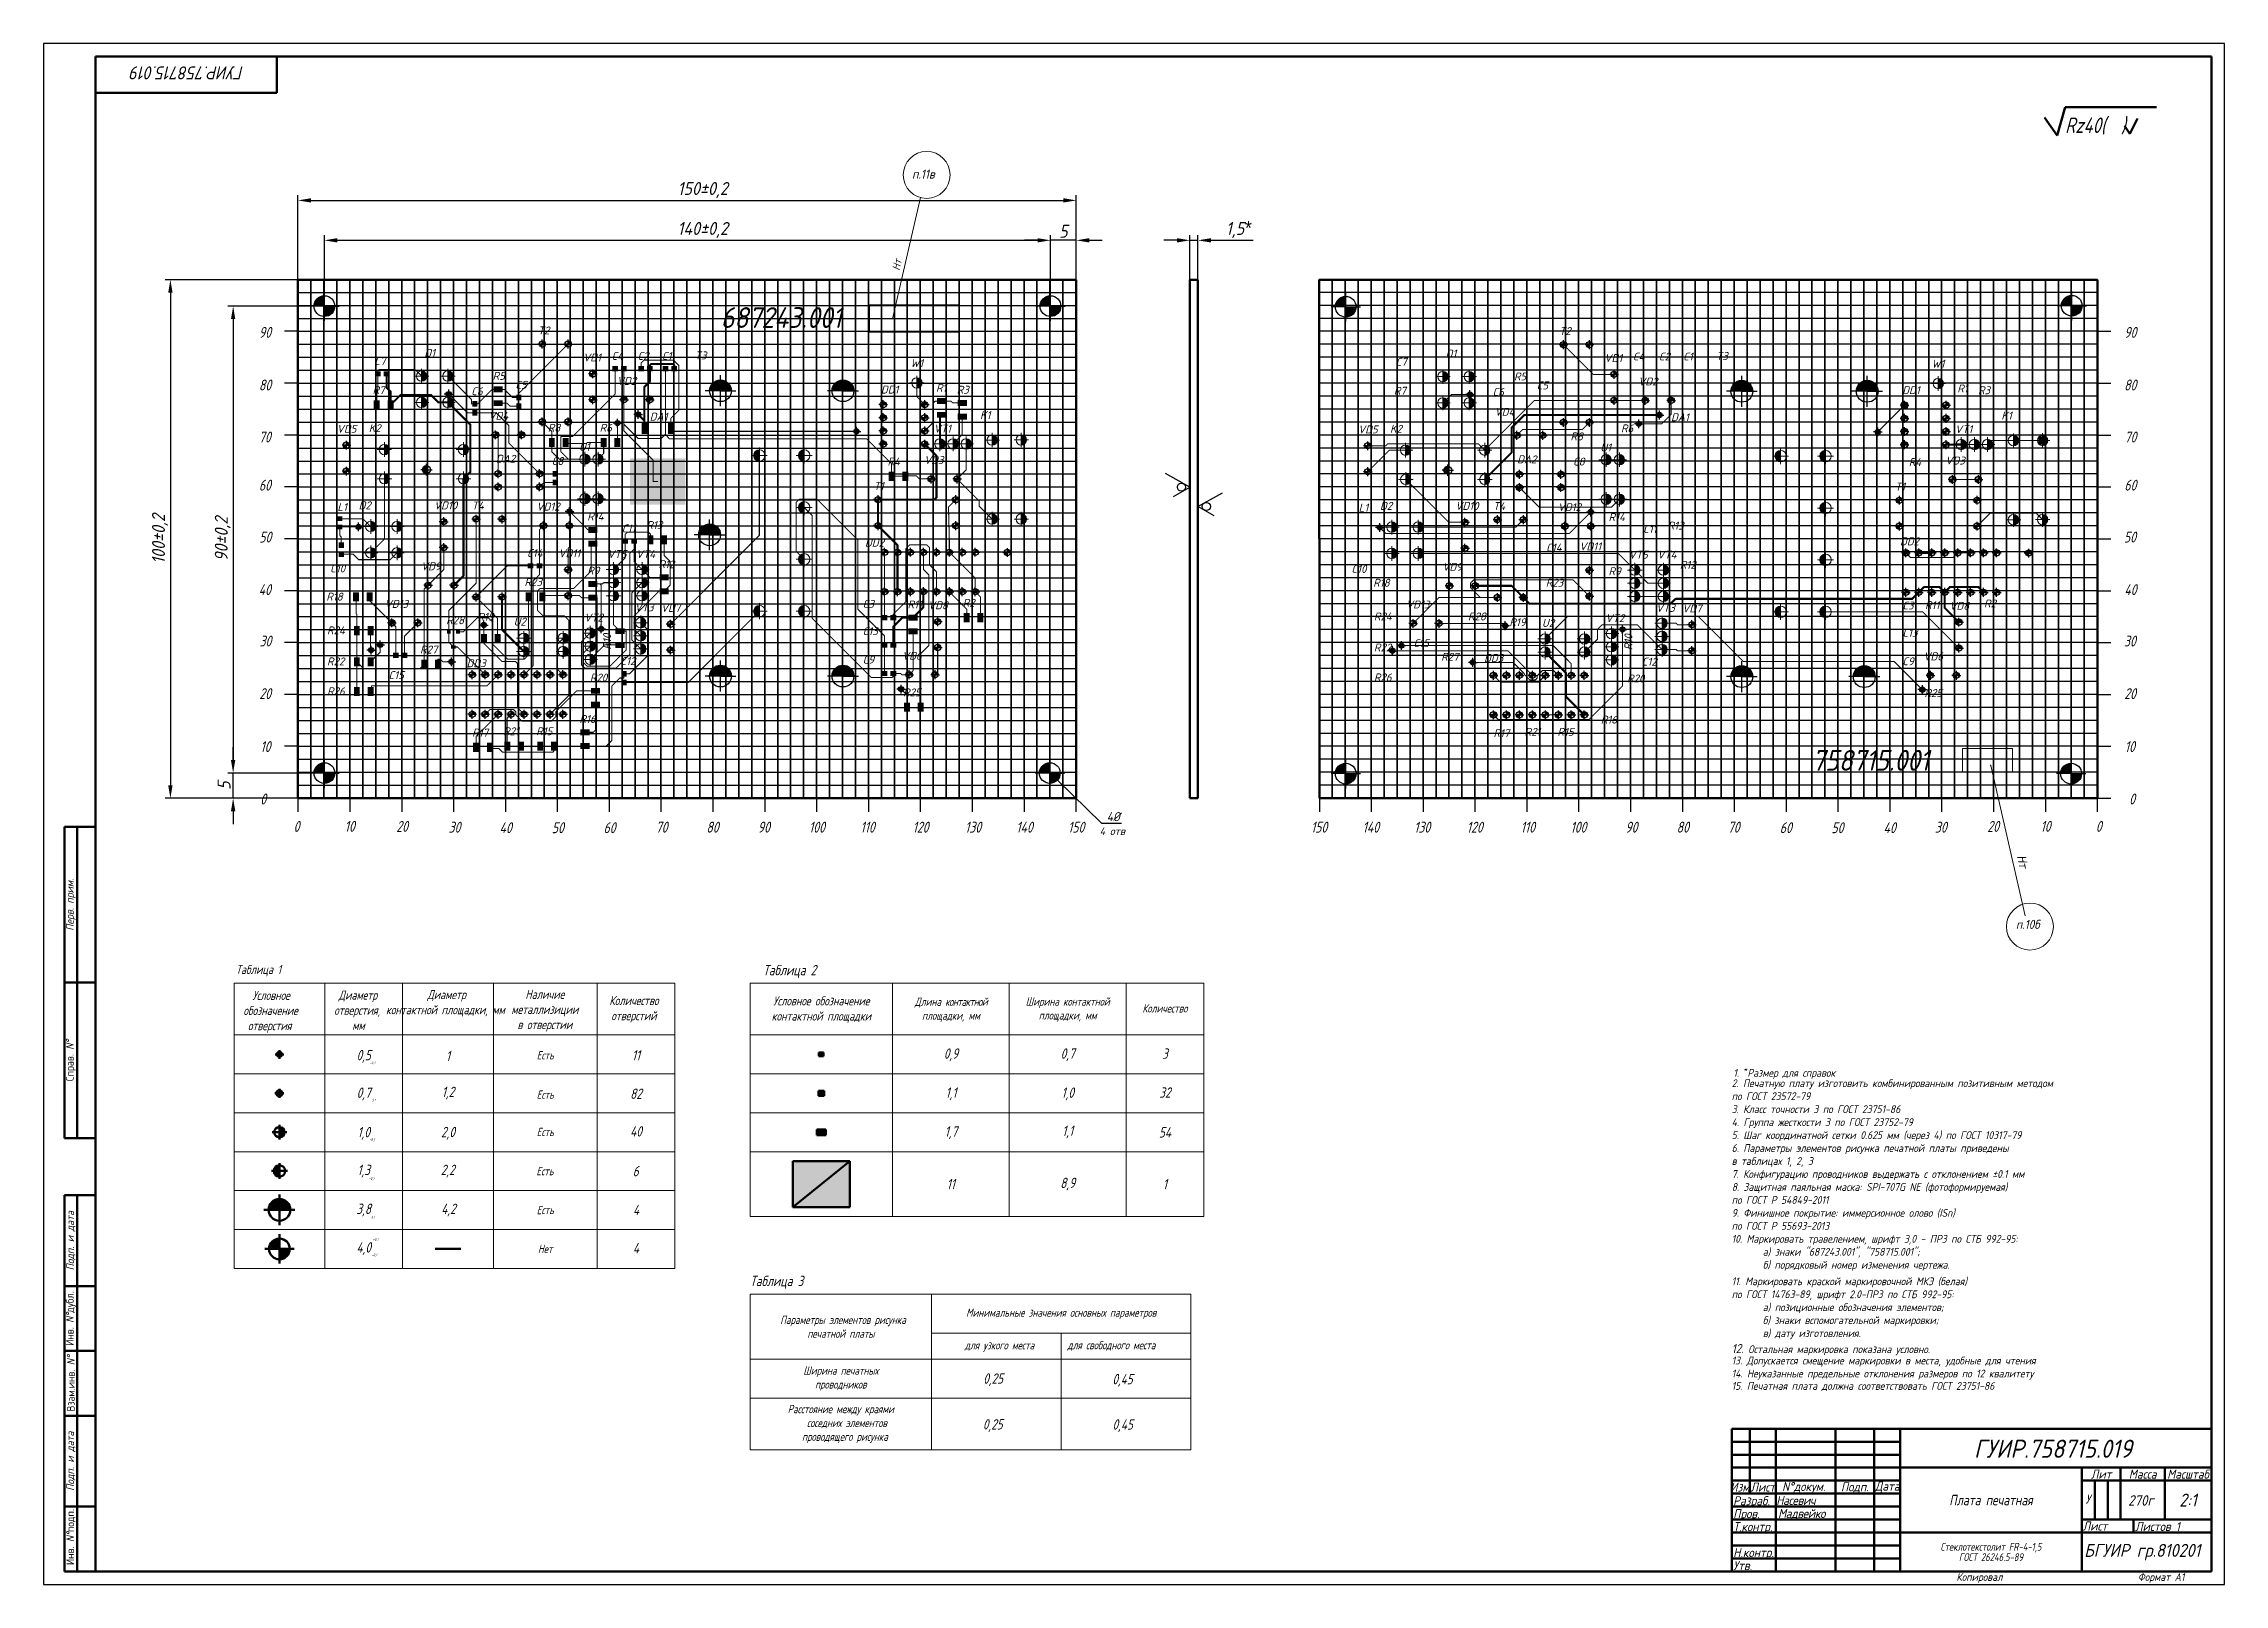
# Model space of a CAD drawing. Header units: millimetres. Extents: x 784 to 1625, y -303 to 291.
import ezdxf
from ezdxf import colors
from ezdxf.entities.mleader import LeaderData, LeaderLine
from ezdxf.math import Vec2, Vec3

# ---------------------------------------------------------------- set-up
doc = ezdxf.new("R2010")
doc.units = ezdxf.units.MM
doc.header["$LTSCALE"] = 0.5
doc.layers.get('0').update_dxf_attribs({"lineweight": 60})
doc.layers.get('Defpoints').update_dxf_attribs({"color": 5})
for name, color, linetype, lineweight in [('5-тонкая', 7, 'Continuous', 30), ('Основная', 7, 'Continuous', 40), ('тонкая', 7, 'Continuous', 20)]:
    doc.layers.add(name, color=color, linetype=linetype, lineweight=lineweight)
for name, color, linetype in [('BottomLayer', 5, 'Continuous'), ('Mechanical15', 56, 'Continuous'), ('TopLayer', 1, 'Continuous'), ('TopOverlay', 2, 'Continuous'), ('размеры', 90, 'Continuous'), ('Тонкие', 7, 'Continuous')]:
    doc.layers.add(name, color=color, linetype=linetype)
doc.styles.get("Standard").update_dxf_attribs({"font": 'isocpeui.ttf', "width": 0.9})
doc.styles.add('стиль1', font='romans.shx', dxfattribs={"width": 0.75, "oblique": 15, "height": 3.5})
doc.styles.add('Увеличенный текст (ГОСТ)', font='GOST Common Italic.ttf')
doc.dimstyles.new('Standart', dxfattribs={"dimtxt": 5, "dimasz": 5, "dimexe": 2, "dimexo": 0, "dimgap": 1, "dimtad": 1, "dimtoh": 1, "dimdec": 0, "dimtxsty": 'Standard', "dimcen": 2.5, "dimadec": 0, "dimazin": 0, "dimtfac": 1, "dimtdec": 0, "dimtmove": 0, "dimatfit": 3, "dimldrblk": 'DOTSMALL', "dimfxl": 1, "dimarcsym": 0})

msp = doc.modelspace()

# ---------------------------------------------------------------- texts
at = {"attachment_point": 5}
for s, insert, char_height, width, rotation in [('ГУИР.758715.019', (839.31, 279.25), 5, 93.4033, 180), ('Перв. прим.', (794.36, -41.48), 3, 60, 90), ('{\\fISOCPEUR|b0|i0|c204|p34;Справ}. N°', (794.36, -101.48), 3, 60, 90), ('Подп. и дата', (794.36, -170.98), 3, 35, 90), ('{\\fISOCPEUR|b0|i0|c204|p34;Инв}. N°{\\fISOCPEUR|b0|i0|c204|p34;дубл}.', (794.36, -200.98), 3, 25, 90), ('{\\fISOCPEUR|b0|i0|c204|p34;Взам}.{\\fISOCPEUR|b0|i0|c204|p34;инв}. N°', (794.36, -225.98), 3, 27.3602, 90), ('Подп. и дата', (794.36, -255.98), 3, 35, 90), ('{\\fISOCPEUR|b0|i0|c204|p34;Инв}. N°{\\fISOCPEUR|b0|i0|c204|p34;подп}.', (794.36, -285.23), 3, 26.6565, 90)]:
    msp.add_mtext(s, dxfattribs=dict(at, insert=insert, char_height=char_height, width=width, rotation=rotation))
at = {"lineweight": 60, "insert": (1563.44, 262.06), "char_height": 6, "width": 39, "attachment_point": 1, "style": 'стиль1'}
msp.add_mtext('Rz40(  )', dxfattribs=at)
at = {"lineweight": 50, "style": 'стиль1'}
for s, insert, char_height, width, attachment_point in [('Таблица 1', (858.02, -64.66), 3.5, 44, 1), ('Таблица 2', (1061.31, -64.66), 4, 44, 1), ('  Условное\\Pобозначение\\P отверстия', (860.9, -74.66), 3.5, 31.2566, 1), (' Диаметр\\Pотверстия,\\P    мм', (895.9, -74.56), 3.5, 26.4, 1), ('\\pxqc;{\\fTahoma|b0|i0|c204|p34; }Диаметр\\Pконтактной площадки, мм', (916.8, -74.36), 3.5, 44, 1), ('\\pxqc;Наличие \\Pметаллизиции\\Pв отверстии', (956.15, -74.25), 3.5, 42, 1), ('\\pxqc;Количество\\Pотверстий', (985, -76.66), 3.5, 53, 1), ('\\pxqc;Условное обозначение контактной площадки', (1083.78, -81.93), 3.5, 55, 5), ('\\pxqc;Длина {\\T0.9;контактной}\\Pплощадки, мм', (1133.78, -81.95), 3.2, 45, 5), ('\\pxqc;Ширина контактной\\Pплощадки, мм', (1178.78, -81.88), 3.2, 45, 5), ('Количество ', (1216.28, -81.42), 3.2, 30, 5), ('0,5', (907.3, -99.9), 4, 30, 5), ('1', (939.8, -99.77), 4, 35, 5), ('Есть', (977.3, -99.47), 3.2, 40, 5), ('11', (1012.3, -99.51), 4, 30, 5), ('\\pxqc;0,9', (1133.78, -99.32), 4, 45, 5), ('\\pxqc;0,7', (1178.78, -99.31), 4, 45, 5), ('\\pxqc;3', (1216.28, -98.88), 4, 30, 5), ('0,7', (907.3, -114.39), 4, 30, 5), ('1,2', (939.8, -114.06), 4, 35, 5), ('Есть', (977.3, -114.64), 3.2, 40, 5), ('82', (1012.3, -114.31), 4, 30, 5), ('1,1', (1133.78, -114.37), 4, 45, 5), ('1,0', (1178.78, -114.38), 4, 45, 5), ('32', (1216.28, -113.87), 4, 30, 5), ('1,0', (907.3, -129.58), 4, 30, 5), ('2,0', (939.8, -129.55), 4, 35, 5), ('Есть', (977.3, -129.07), 3.2, 40, 5), ('40', (1012.3, -128.83), 4, 30, 5), ('\\pxqc;1,7', (1133.78, -129.35), 4, 45, 5), ('1,1', (1178.78, -129.06), 4, 45, 5), ('54', (1216.28, -129.21), 4, 30, 5), ('1,3', (907.3, -144.16), 4, 30, 5), ('2,2', (939.68, -144.16), 4, 35.2453, 5), ('Есть', (977.18, -144.16), 3.2, 40.2453, 5), ('6', (1012.18, -144.16), 4, 29.7547, 5), ('\\pxqc;11', (1133.69, -149.16), 4, 44.9298, 5), ('8,9', (1178.78, -149.16), 4, 45, 5), ('1', (1216.28, -149.16), 4, 30, 5), ('3,8', (907.3, -159.16), 4, 30, 5), ('4,2', (939.98, -159.16), 4, 34.6366, 5), ('Есть', (977.3, -159.16), 3.2, 40, 5), ('4', (1012.3, -159.16), 4, 30, 5), ('4,0', (907.3, -174.03), 4, 30, 5), ('Нет', (977.3, -174.16), 3.2, 40, 5), ('4', (1012.3, -173.84), 4, 30, 5), ('Таблица 3', (1056.28, -184.51), 4, 44, 1), (' Параметры элементов рисунка печатной платы', (1091.34, -204.16), 3.2, 69.8905, 5), ('Минимальные значения основных параметров', (1176.28, -199.16), 3.2, 100, 5), ('для узкого места', (1152.48, -211.74), 3.2, 40, 5), ('для свободного места', (1178.7, -209.66), 3.2, 108.3808, 1), ('\\pxqc;Ширина печатных\\Pпроводников', (1091.28, -224.16), 3.2, 70, 5), ('0,25', (1146.22, -222.14), 4, 15, 1), ('0,45', (1196.02, -222.34), 4, 15, 1), ('Расстояние между краями\\P   соседних элементов \\P  проводящего рисунка', (1091.28, -241.66), 3.2, 70, 5), ('0,25', (1146.07, -239.78), 4, 15, 1), ('0,45', (1196.08, -239.85), 4, 15, 1)]:
    msp.add_mtext(s, dxfattribs=dict(at, insert=insert, char_height=char_height, width=width, attachment_point=attachment_point))
at = {"lineweight": 50, "char_height": 1, "attachment_point": 1, "style": 'стиль1'}
for s, insert in [('-0,1', (909.69, -101.93)), ('-0,1', (909.76, -116.28)), ('-0,1', (909.55, -131.54)), ('-0,1', (909.3, -146.56)), ('-0,1', (909.51, -161.5)), ('-0,1', (910.37, -175.95)), ('+0,1', (910.84, -169.94))]:
    msp.add_mtext_dynamic_manual_height_columns(s, width=3.3456, gutter_width=20, heights=[0], dxfattribs=dict(at, insert=insert))
at = {"lineweight": 20, "char_height": 3, "attachment_point": 1}
for s, width, insert in [('2. Печатную плату изготовить комбинированным позитивным методом \\Pпо ГОСТ 23572-79', 175.2218, (1434.86, -108.77)), ('\\A1;1. {\\H0.7x;\\S*^ ;}Размер для справок', 145, (1435.52, -103.77)), ('3. Класс точности 3 по ГОСТ 23751-86', 155, (1434.86, -118.77)), ('4. Группа жесткости 3 по ГОСТ 23752-79', 170, (1434.86, -123.77)), ('5. Шаг координатной сетки 0.625 мм (через 4) по ГОСТ 10317-79', 180, (1434.86, -128.77)), ('6. Параметры элементов рисунка печатной платы приведены\\Pв таблицах 1, 2, 3', 180, (1434.86, -133.77)), ('8. Защитная паяльная маска: SPI-707G NE (фотоформируемая) \\Pпо ГОСТ Р 54849-2011', 170, (1434.86, -148.77)), ('7. Конфигурацию проводников выдержать с отклонением %%P0.1 мм', 180, (1434.86, -143.77)), ('9. Финишное покрытие: иммерсионное олово (ISn)\\Pпо ГОСТ Р 55693-2013 ', 182.8535, (1434.86, -158.77)), ('10. Маркировать травелением, шрифт 3,0 - ПР3 по СТБ 992-95:\\P^Iа) знаки "687243.001", "758715.001";\\P^Iб) порядковый номер изменения чертежа. ', 185, (1434.86, -168.77)), ('13. Допускается смещение маркировки в места, удобные для чтения', 195, (1434.86, -215.71)), ('14. Неуказанные предельные отклонения размеров по 12 квалитету', 180, (1434.86, -220.71)), ('15. Печатная плата должна соответствовать ГОСТ 23751-86 ', 185, (1434.86, -225.48))]:
    msp.add_mtext_dynamic_manual_height_columns(s, width=width, gutter_width=20, heights=[0], dxfattribs=dict(at, insert=insert))
for s, insert, width in [('11. Маркировать краской маркировочной МКЭ (белая) \\Pпо ГОСТ 14763-89, шрифт 2.0-ПР3 по СТБ 992-95:\\P^Iа) позиционные обозначения элементов;\\P^Iб) знаки вспомогательной маркировки;\\P^Iв) дату изготовления.', (1434.86, -185.14), 101.3405), ('{\\H1.16667x;12.} Остальная маркировка показана условно.', (1434.86, -210.82), 83.6669)]:
    msp.add_mtext(s, dxfattribs=dict(at, insert=insert, width=width))
for s, insert, char_height, width, attachment_point in [('ГУИР.758715.019 ', (1558.79, -251.19), 7, 120, 5), ('Лит', (1577.36, -260.98), 3.5, 15, 5), ('Масса', (1593.36, -260.98), 3.5, 17, 5), ('Масштаб', (1610.86, -260.98), 3.5, 18, 5), ('Изм.', (1438.52, -265.98), 3.5, 7, 5), ('Лист', (1446.86, -265.98), 3.5, 10, 5), ('N°докум.', (1454.3, -264), 3.5, 22.4183, 1), ('Подп.', (1482.34, -266.13), 3.5, 15, 5), ('Дата', (1494.86, -265.98), 3.5, 10, 5), ('\\pxsm0.8;{\\W0.8;Плата печатная}', (1534.86, -270.98), 4, 70, 5), ('У', (1571.31, -270.57), 3.5, 20, 4), ('{\\H0.8x;270г}', (1592.67, -271.12), 5, 18, 5), ('2:1', (1610.86, -270.98), 5, 18, 5), ('Разраб.', (1435.45, -269.48), 3.5, 17, 1), ('Пров.', (1435.45, -274.48), 3.5, 17, 1), ('{\\T0.95;Насевич}', (1452.05, -269.37), 3.5, 3.9381, 1), ('{\\T0.95;Мадвейко}', (1452.76, -274.42), 3.5, 17, 1), ('Т.контр.', (1435.45, -279.48), 3.5, 17, 1), ('Лист ', (1570.24, -280.98), 3.5, 20, 4), ('Листов 1', (1590.45, -279.4), 3.5, 30, 1), ('Н.контр.', (1435.45, -289.48), 3.5, 19.4235, 1), ('\\pxsm0.8;{\\W0.8;Стеклотекстолит FR-4-1,5\\PГОСТ 26246.5-89}', (1534.86, -290.98), 3, 70, 5), ('БГУИР гр.810201', (1570.8, -291.05), 5, 59.3615, 4), ('Утв.', (1435.45, -294.48), 3.5, 17, 1), ('Копировал', (1521.51, -299.14), 3, 70.0934, 1), ('Формат А1', (1591.51, -299.14), 3, 50.1158, 1)]:
    msp.add_mtext(s, dxfattribs=dict(insert=insert, char_height=char_height, width=width, attachment_point=attachment_point))
at = {"layer": 'TopOverlay'}
for s, p in [('T2', (974.47, 178.43)), ('T2', (1368.33, 178.2)), ('C7', (911.4, 166.58)), ('D1', (930.7, 169.76)), ('VD1', (991.91, 168)), ('C4', (1002.9, 168.58)), ('C2', (1012.9, 168.58)), ('C1', (1022.3, 168.58)), ('T3', (1034.98, 168.79)), ('W1', (1118.14, 165.83)), ('C7', (1305.27, 166.36)), ('D1', (1324.56, 169.54)), ('VD1', (1385.77, 167.77)), ('C4', (1396.77, 168.36)), ('C2', (1406.77, 168.36)), ('C1', (1416.17, 168.36)), ('T3', (1428.84, 168.56)), ('W1', (1512, 165.6)), ('R5', (957.03, 160.89)), ('C5', (965.8, 157.46)), ('VD2', (1004.93, 158.97)), ('R5', (1350.89, 160.67)), ('C5', (1359.66, 157.24)), ('VD2', (1398.79, 158.74)), ('R7', (910.72, 155.39)), ('C6', (948.78, 154.97)), ('DD1', (1106.76, 155.63)), ('R1', (1128.01, 156.27)), ('R3', (1136, 155.57)), ('R7', (1304.58, 155.17)), ('C6', (1342.65, 154.74)), ('DD1', (1500.62, 155.4)), ('R1', (1521.87, 156.04)), ('R3', (1529.86, 155.35)), ('VD5', (896.91, 140.5)), ('K2', (909.25, 140.75)), ('VD4', (955.39, 145.5)), ('R8', (978.3, 140.9)), ('R6', (998.3, 140.9)), ('DA1', (1017.6, 145.18)), ('VT1', (1127.11, 140.57)), ('K1', (1144.98, 145.8)), ('VD5', (1290.77, 140.27)), ('K2', (1303.11, 140.52)), ('VD4', (1343.43, 147.04)), ('R6', (1392.16, 140.67)), ('DA1', (1411.46, 144.96)), ('VT1', (1520.98, 140.35)), ('K1', (1538.85, 145.58)), ('U1', (990.35, 133.53)), ('R8', (1372.69, 137.58)), ('U1', (1384.21, 133.31)), ('DA2', (958.28, 128.95)), ('C8', (979.81, 128.08)), ('R4', (1109.3, 127.9)), ('VD3', (1123.4, 128.47)), ('DA2', (1352.14, 128.73)), ('C8', (1373.67, 127.86)), ('R4', (1503.16, 127.67)), ('VD3', (1517.26, 128.25)), ('T1', (1103.97, 118.46)), ('T1', (1497.83, 118.23)), ('L1', (897.14, 110.33)), ('D2', (905.36, 111)), ('VD10', (934.4, 110.98)), ('T4', (948.95, 110.91)), ('VD12', (973.9, 110.51)), ('R14', (993.49, 106.68)), ('L1', (1291, 110.1)), ('D2', (1299.23, 110.78)), ('VD10', (1328.26, 110.76)), ('T4', (1342.82, 110.69)), ('VD12', (1367.76, 110.28)), ('R14', (1387.36, 106.45)), ('C11', (1006.83, 102.09)), ('R13', (1016.3, 103.4)), ('C11', (1400.69, 101.87)), ('R13', (1410.16, 103.17)), ('C14', (970.29, 92.57)), ('VD11', (982.41, 92.49)), ('VT5', (1001.29, 92.2)), ('VT4', (1012.29, 92.22)), ('DD2', (1100.63, 96.61)), ('C14', (1363.3, 94.72)), ('VD11', (1376.11, 95.16)), ('VT5', (1395.15, 91.97)), ('VT4', (1406.16, 92)), ('DD2', (1499.8, 97.13)), ('C10', (894.34, 86.68)), ('VD9', (929.4, 87.49)), ('R23', (969.3, 81.4)), ('R9', (993.49, 85.81)), ('R12', (1020.98, 88.29)), ('C10', (1288.21, 86.46)), ('R18', (1296.59, 81.15)), ('VD9', (1323.26, 87.27)), ('R23', (1363.16, 81.17)), ('R9', (1387.36, 85.58)), ('R12', (1414.85, 88.06)), ('R18', (892.87, 75.79)), ('VD13', (915.39, 72.99)), ('C3', (1099.74, 73)), ('R11', (1117.03, 72.76)), ('R2', (1138.3, 73.4)), ('VD13', (1309.26, 72.77)), ('R2', (1532.16, 73.17)), ('R28', (939.11, 66.68)), ('R19', (951.16, 68.04)), ('U2', (965.13, 66.16)), ('VT2', (992.33, 67.71)), ('VT3', (1011.79, 71.66)), ('VD7', (1021.92, 71.46)), ('VD8', (1124.92, 72.46)), ('R24', (1296.88, 68.16)), ('R28', (1333.15, 68.16)), ('R19', (1349.11, 65.92)), ('U2', (1361.7, 65.63)), ('VT2', (1386.19, 67.48)), ('VT3', (1405.65, 71.44)), ('VD7', (1415.78, 71.24)), ('C3', (1500.68, 72.37)), ('R11', (1509.41, 72.54)), ('VD8', (1518.78, 72.24)), ('R24', (893.16, 62.8)), ('C13', (1099.72, 62.49)), ('R22', (1296.87, 56.18)), ('C15', (1312.17, 57.86)), ('C13', (1500.67, 61.86)), ('R22', (893.15, 50.83)), ('R27', (929.02, 55.38)), ('DD3', (946.98, 50.12)), ('C12', (1006.32, 50.97)), ('C9', (1099.73, 51.5)), ('VD6', (1114.92, 52.99)), ('R27', (1322.8, 52.59)), ('DD3', (1339.39, 52.15)), ('C12', (1400.18, 50.74)), ('C9', (1500.68, 50.87)), ('VD6', (1508.79, 52.77)), ('R26', (893.17, 39.3)), ('C15', (916.87, 45.54)), ('R20', (994.53, 44.59)), ('R26', (1296.89, 44.66)), ('R20', (1394.51, 44.26)), ('R25', (1115.33, 38.88)), ('R25', (1509.19, 38.66)), ('R17', (949.12, 23.38)), ('R21', (961.11, 23.88)), ('R15', (973.81, 23.88)), ('R16', (990.52, 28.61)), ('R17', (1342.98, 23.15)), ('R21', (1354.97, 23.66)), ('R15', (1367.67, 23.66)), ('R16', (1384.38, 28.38))]:
    msp.add_text(s, height=3.048, dxfattribs=at).set_placement(p)
for p in [(1002.67, 56.9), (1396.54, 56.67)]:
    msp.add_text('R10', height=3.048, rotation=90, dxfattribs=at).set_placement(p)
at = {"layer": 'Основная', "color": 0, "lineweight": 9, "char_height": 3.5, "attachment_point": 1}
for s, width, gutter_width, insert in [('п.11в', 4.1414, 24.71, (1118.79, 241.98)), ('п.10б', 4.2263, 25.21, (1544.46, -47.28))]:
    msp.add_mtext_dynamic_manual_height_columns(s, width=width, gutter_width=gutter_width, heights=[0], dxfattribs=dict(at, insert=insert))
at = {"layer": 'Основная', "color": 0, "lineweight": 9}
for width, gutter_width, insert, char_height, attachment_point, rotation in [(18.9961, 24.71, (1114.01, 202.89), 3, 7, 79.44576), (19.3854, 25.21, (1548.21, -21.94), 3.5, 1, 282.33584)]:
    msp.add_mtext_dynamic_manual_height_columns('Нт', width=width, gutter_width=gutter_width, heights=[0], dxfattribs=dict(at, insert=insert, char_height=char_height, attachment_point=attachment_point, rotation=rotation))
at = {"layer": 'размеры', "lineweight": 35, "insert": (1191.09, -11.58), "char_height": 3, "width": 145, "attachment_point": 1, "style": 'Увеличенный текст (ГОСТ)'}
msp.add_mtext('\\A1;4 отв', dxfattribs=at)
at = {"layer": 'Тонкие', "attachment_point": 1}
for s, insert, char_height, width in [('687243.001', (1044.97, 188.91), 8, 19.0375), ('{\\H1.14286x;758715.001} ', (1465.83, 18.21), 7, 41.3287)]:
    msp.add_mtext(s, dxfattribs=dict(at, insert=insert, char_height=char_height, width=width))
at = {"layer": 'Тонкие', "width": 2.22, "style": 'стиль1'}
for s, insert, char_height, attachment_point in [('{\\H2x;90}', (866.88, 181.3), 2.1, 1), ('{\\H2x;90}', (1590.9, 181.3), 2.1, 3), ('{\\H2x;80}', (866.88, 161.02), 2.1, 1), ('{\\H2x;80}', (1590.9, 161.02), 2.1, 3), ('{\\H2x;70}', (866.88, 140.96), 2.1, 1), ('{\\H2x;70}', (1590.9, 140.96), 2.1, 3), ('{\\H2x;60}', (866.88, 122.4), 2.1, 1), ('{\\H2x;60}', (1590.9, 122.4), 2.1, 3), ('{\\H2x;50}', (867.03, 102.38), 2.1, 1), ('{\\H2x;50}', (1590.75, 102.38), 2.1, 3), ('{\\H2x;40}', (866.79, 82.13), 2.1, 1), ('{\\H2x;40}', (1590.99, 82.13), 2.1, 3), ('{\\H2x;30}', (867.11, 62.29), 2.1, 1), ('{\\H2x;30}', (1590.67, 62.29), 2.1, 3), ('{\\H2x;20}', (867.05, 42.03), 2.1, 1), ('{\\H2x;20}', (1590.73, 42.03), 2.1, 3), ('10', (867.44, 21.62), 4.2, 1), ('10', (1590.34, 21.62), 4.2, 3), ('0', (867.4, 1.41), 4.2, 1), ('0', (1590.38, 1.41), 4.2, 3), ('{\\H2x;0}', (880.26, -9.17), 2.1, 1), ('{\\H2x;10}', (899.95, -9.11), 2.1, 1), ('{\\H2x;20}', (919.86, -9.17), 2.1, 1), ('{\\H2x;30}', (940.02, -9.47), 2.1, 1), ('{\\H2x;40}', (959.67, -9.67), 2.1, 1), ('{\\H2x;50}', (979.83, -9.67), 2.1, 1), ('{\\H2x;60}', (999.77, -9.66), 2.1, 1), ('{\\H2x;70}', (1019.9, -9.46), 2.1, 1), ('{\\H2x;80}', (1039.44, -9.46), 2.1, 1), ('{\\H2x;90}', (1059.27, -9.46), 2.1, 1), ('{\\H2x;100}', (1078.99, -9.46), 2.1, 1), ('{\\H2x;110}', (1098.81, -9.46), 2.1, 1), ('{\\H2x;120}', (1118.97, -9.46), 2.1, 1), ('{\\H2x;130}', (1139.19, -9.46), 2.1, 1), ('{\\H2x;140}', (1158.93, -9.46), 2.1, 1), ('{\\H2x;150}', (1178.91, -9.46), 2.1, 1), ('{\\H2x;150}', (1278.87, -9.46), 2.1, 3), ('{\\H2x;140}', (1298.85, -9.46), 2.1, 3), ('{\\H2x;130}', (1318.59, -9.46), 2.1, 3), ('{\\H2x;120}', (1338.81, -9.46), 2.1, 3), ('{\\H2x;110}', (1358.97, -9.46), 2.1, 3), ('{\\H2x;100}', (1378.79, -9.46), 2.1, 3), ('{\\H2x;90}', (1398.5, -9.46), 2.1, 3), ('{\\H2x;80}', (1418.34, -9.46), 2.1, 3), ('{\\H2x;70}', (1437.88, -9.46), 2.1, 3), ('{\\H2x;60}', (1458.01, -9.66), 2.1, 3), ('{\\H2x;50}', (1477.95, -9.67), 2.1, 3), ('{\\H2x;40}', (1498.11, -9.67), 2.1, 3), ('{\\H2x;30}', (1517.76, -9.47), 2.1, 3), ('{\\H2x;20}', (1537.92, -9.17), 2.1, 3), ('{\\H2x;10}', (1557.83, -9.11), 2.1, 3), ('{\\H2x;0}', (1577.52, -9.17), 2.1, 3)]:
    msp.add_mtext(s, dxfattribs=dict(at, insert=insert, char_height=char_height, attachment_point=attachment_point))

# ---------------------------------------------------------------- blocks, each defined once
blk = doc.blocks.new('*D21')
at = {"layer": 'Defpoints', "color": 0, "transparency": 16777216}
for p in [(892.15, 189.31), (856.95, 9.31), (892.15, 9.31)]:
    blk.add_point(p, dxfattribs=at)
at = {"layer": 'размеры', "color": 0, "lineweight": -2, "transparency": 16777216}
for p, q in [((892.15, 189.31), (854.95, 189.31)), ((856.95, 184.31), (856.95, 14.31)), ((892.15, 9.31), (854.95, 9.31))]:
    blk.add_line(p, q, dxfattribs=at)
at = {"layer": 'размеры', "color": 0, "transparency": 16777216}
for points in [[(856.12, 184.31), (857.78, 184.31), (856.95, 189.31)], [(856.12, 14.31), (857.78, 14.31), (856.95, 9.31)]]:
    blk.add_solid(points, dxfattribs=at)
at = {"layer": 'размеры', "color": 0, "lineweight": 30, "transparency": 16777216, "insert": (852.95, 99.56), "char_height": 5, "attachment_point": 5, "rotation": 90}
blk.add_mtext('90%%P0,2', dxfattribs=at)
blk = doc.blocks.new('_DotSmall')
at = {"color": 0, "linetype": 'ByBlock', "const_width": 0.5}
blk.add_lwpolyline([(-0.0625, 0, 1), (0.0625, 0, 1)], format="xyb", close=True, dxfattribs=at)
blk = doc.blocks.new('*D22')
at = {"layer": 'Defpoints', "color": 0, "transparency": 16777216}
for p in [(881.95, 199.51), (832.75, -0.39), (881.95, -0.39)]:
    blk.add_point(p, dxfattribs=at)
at = {"layer": 'размеры', "color": 0, "lineweight": -2, "transparency": 16777216}
for p, q in [((881.95, 199.51), (830.75, 199.51)), ((832.75, 194.51), (832.75, 4.61)), ((881.95, -0.39), (830.75, -0.39))]:
    blk.add_line(p, q, dxfattribs=at)
at = {"layer": 'размеры', "color": 0, "transparency": 16777216}
for points in [[(831.92, 194.51), (833.59, 194.51), (832.75, 199.51)], [(831.92, 4.61), (833.59, 4.61), (832.75, -0.39)]]:
    blk.add_solid(points, dxfattribs=at)
at = {"layer": 'размеры', "color": 0, "lineweight": 30, "transparency": 16777216, "insert": (828.75, 99.56), "char_height": 5, "attachment_point": 5, "rotation": 90}
blk.add_mtext('100%%P0,2', dxfattribs=at)
blk = doc.blocks.new('*D23')
at = {"layer": 'Defpoints', "color": 0, "transparency": 16777216}
for p in [(1182.1, 230.09), (881.95, 195.31), (1182.1, 195.31)]:
    blk.add_point(p, dxfattribs=at)
at = {"layer": 'размеры', "color": 0, "lineweight": -2, "transparency": 16777216}
for p, q in [((881.95, 195.31), (881.95, 232.09)), ((886.95, 230.09), (1177.1, 230.09)), ((1182.1, 195.31), (1182.1, 232.09))]:
    blk.add_line(p, q, dxfattribs=at)
at = {"layer": 'размеры', "color": 0, "transparency": 16777216}
for points in [[(886.95, 230.92), (886.95, 229.25), (881.95, 230.09)], [(1177.1, 230.92), (1177.1, 229.25), (1182.1, 230.09)]]:
    blk.add_solid(points, dxfattribs=at)
at = {"layer": 'размеры', "color": 0, "lineweight": 30, "transparency": 16777216, "insert": (1038.06, 234.09), "char_height": 5, "attachment_point": 5}
blk.add_mtext('150%%P0,2', dxfattribs=at)
blk = doc.blocks.new('*D24')
at = {"layer": 'Defpoints', "color": 0, "transparency": 16777216}
for p in [(1172.15, 214.69), (892.15, 189.31), (1172.15, 189.31)]:
    blk.add_point(p, dxfattribs=at)
at = {"layer": 'размеры', "color": 0, "lineweight": -2, "transparency": 16777216}
for p, q in [((892.15, 189.31), (892.15, 216.69)), ((897.15, 214.69), (1167.15, 214.69)), ((1172.15, 189.31), (1172.15, 216.69))]:
    blk.add_line(p, q, dxfattribs=at)
at = {"layer": 'размеры', "color": 0, "transparency": 16777216}
for points in [[(897.15, 215.52), (897.15, 213.85), (892.15, 214.69)], [(1167.15, 215.52), (1167.15, 213.85), (1172.15, 214.69)]]:
    blk.add_solid(points, dxfattribs=at)
at = {"layer": 'размеры', "color": 0, "lineweight": 30, "transparency": 16777216, "insert": (1038.06, 218.69), "char_height": 5, "attachment_point": 5}
blk.add_mtext('140%%P0,2', dxfattribs=at)
blk = doc.blocks.new('*D25')
at = {"layer": 'Defpoints', "color": 0, "transparency": 16777216}
for p in [(1172.15, 214.69), (1172.15, 195.31), (1182.1, 195.31)]:
    blk.add_point(p, dxfattribs=at)
at = {"layer": 'размеры', "color": 0, "lineweight": -2, "transparency": 16777216}
for p, q in [((1167.15, 214.69), (1162.15, 214.69)), ((1172.15, 195.31), (1172.15, 216.69)), ((1182.1, 214.69), (1172.15, 214.69)), ((1182.1, 195.31), (1182.1, 216.69)), ((1187.1, 214.69), (1192.1, 214.69))]:
    blk.add_line(p, q, dxfattribs=at)
at = {"layer": 'размеры', "color": 0, "transparency": 16777216}
for points in [[(1167.15, 215.52), (1167.15, 213.85), (1172.15, 214.69)], [(1187.1, 215.52), (1187.1, 213.85), (1182.1, 214.69)]]:
    blk.add_solid(points, dxfattribs=at)
at = {"layer": 'размеры', "color": 0, "lineweight": 35, "transparency": 16777216, "insert": (1177.13, 218.19), "char_height": 5, "attachment_point": 5}
blk.add_mtext('5', dxfattribs=at)
blk = doc.blocks.new('*D26')
at = {"layer": 'Defpoints', "color": 0, "lineweight": 35, "transparency": 16777216}
for p in [(856.95, 9.31), (886.15, 9.31), (886.15, -0.39)]:
    blk.add_point(p, dxfattribs=at)
at = {"layer": 'размеры', "color": 0, "lineweight": -2, "transparency": 16777216}
for p, q in [((856.95, 14.31), (856.95, 19.31)), ((886.15, 9.31), (854.95, 9.31)), ((856.95, -0.39), (856.95, 9.31)), ((886.15, -0.39), (854.95, -0.39)), ((856.95, -5.39), (856.95, -10.39))]:
    blk.add_line(p, q, dxfattribs=at)
at = {"layer": 'размеры', "color": 0, "lineweight": 35, "transparency": 16777216}
for points in [[(856.12, 14.31), (857.78, 14.31), (856.95, 9.31)], [(856.12, -5.39), (857.78, -5.39), (856.95, -0.39)]]:
    blk.add_solid(points, dxfattribs=at)
at = {"layer": 'размеры', "color": 0, "lineweight": 30, "transparency": 16777216, "insert": (853.45, 4.46), "char_height": 5, "attachment_point": 5, "rotation": 90}
blk.add_mtext('5', dxfattribs=at)
blk = doc.blocks.new('*U27')
at = {"layer": 'Тонкие'}
for p, q in [((-2.5, 2.5), (-2.5, -2.5)), ((-2.5, 2.5), (2.5, 2.5)), ((2.5, -2.5), (2.5, 2.5)), ((-2.5, -2.5), (2.5, -2.5))]:
    blk.add_line(p, q, dxfattribs=at)
blk = doc.blocks.new('*U28')
at = {"layer": 'Тонкие', "color": 0, "linetype": 'ByBlock', "lineweight": -2, "transparency": 16777216}
for p in [(0, 195), (5, 195), (10, 195), (15, 195), (20, 195), (25, 195), (30, 195), (35, 195), (40, 195), (45, 195), (50, 195), (55, 195), (60, 195), (65, 195), (70, 195), (75, 195), (80, 195), (85, 195), (90, 195), (95, 195), (100, 195), (105, 195), (110, 195), (115, 195), (120, 195), (125, 195), (130, 195), (135, 195), (140, 195), (145, 195), (150, 195), (155, 195), (160, 195), (165, 195), (170, 195), (175, 195), (180, 195), (185, 195), (190, 195), (195, 195), (200, 195), (205, 195), (210, 195), (215, 195), (220, 195), (225, 195), (230, 195), (235, 195), (240, 195), (245, 195), (250, 195), (255, 195), (260, 195), (265, 195), (270, 195), (275, 195), (280, 195), (285, 195), (290, 195), (295, 195), (0, 190), (0, 185), (5, 190), (5, 185), (10, 190), (10, 185), (15, 190), (15, 185), (20, 190), (20, 185), (25, 190), (25, 185), (30, 190), (30, 185), (35, 190), (35, 185), (40, 190), (40, 185), (45, 190), (45, 185), (50, 190), (50, 185), (55, 190), (55, 185), (60, 190), (60, 185), (65, 190), (65, 185), (70, 190), (70, 185), (75, 190), (75, 185), (80, 190), (80, 185), (85, 190), (85, 185), (90, 190), (90, 185), (95, 190), (95, 185), (100, 190), (100, 185), (105, 190), (105, 185), (110, 190), (110, 185), (115, 190), (115, 185), (120, 190), (120, 185), (125, 190), (125, 185), (130, 190), (130, 185), (135, 190), (135, 185), (140, 190), (140, 185), (145, 190), (145, 185), (150, 190), (150, 185), (155, 190), (155, 185), (160, 190), (160, 185), (165, 190), (165, 185), (170, 190), (170, 185), (175, 190), (175, 185), (180, 190), (180, 185), (185, 190), (185, 185), (190, 190), (190, 185), (195, 190), (195, 185), (200, 190), (200, 185), (205, 190), (205, 185), (210, 190), (210, 185), (215, 190), (215, 185), (220, 190), (220, 185), (225, 190), (225, 185), (230, 190), (230, 185), (235, 190), (235, 185), (240, 190), (240, 185), (245, 190), (245, 185), (250, 190), (250, 185), (255, 190), (255, 185), (260, 190), (260, 185), (265, 190), (265, 185), (270, 190), (270, 185), (275, 190), (275, 185), (280, 190), (280, 185), (285, 190), (285, 185), (290, 190), (290, 185), (295, 190), (295, 185), (0, 180), (0, 175), (5, 180), (5, 175), (10, 180), (10, 175), (15, 180), (15, 175), (20, 180), (20, 175), (25, 180), (25, 175), (30, 180), (30, 175), (35, 180), (35, 175), (40, 180), (40, 175), (45, 180), (45, 175), (50, 180), (50, 175), (55, 180), (55, 175), (60, 180), (60, 175), (65, 180), (65, 175), (70, 180), (70, 175), (75, 180), (75, 175), (80, 180), (80, 175), (85, 180), (85, 175), (90, 180), (90, 175), (95, 180), (95, 175), (100, 180), (100, 175), (105, 180), (105, 175), (110, 180), (110, 175), (115, 180), (115, 175), (120, 180), (120, 175), (125, 180), (125, 175), (130, 180), (130, 175), (135, 180), (135, 175), (140, 180), (140, 175), (145, 180), (145, 175), (150, 180), (150, 175), (155, 180), (155, 175), (160, 180), (160, 175), (165, 180), (165, 175), (170, 180), (170, 175), (175, 180), (175, 175), (180, 180), (180, 175), (185, 180), (185, 175), (190, 180), (190, 175), (195, 180), (195, 175), (200, 180), (200, 175), (205, 180), (205, 175), (210, 180), (210, 175), (215, 180), (215, 175), (220, 180), (220, 175), (225, 180), (225, 175), (230, 180), (230, 175), (235, 180), (235, 175), (240, 180), (240, 175), (245, 180), (245, 175), (250, 180), (250, 175), (255, 180), (255, 175), (260, 180), (260, 175), (265, 180), (265, 175), (270, 180), (270, 175), (275, 180), (275, 175), (280, 180), (280, 175), (285, 180), (285, 175), (290, 180), (290, 175), (295, 180), (295, 175), (0, 170), (5, 170), (10, 170), (15, 170), (20, 170), (25, 170), (30, 170), (35, 170), (40, 170), (45, 170), (50, 170), (55, 170), (60, 170), (65, 170), (70, 170), (75, 170), (80, 170), (85, 170), (90, 170), (95, 170), (100, 170), (105, 170), (110, 170), (115, 170), (120, 170), (125, 170), (130, 170), (135, 170), (140, 170), (145, 170), (150, 170), (155, 170), (160, 170), (165, 170), (170, 170), (175, 170), (180, 170), (185, 170), (190, 170), (195, 170), (200, 170), (205, 170), (210, 170), (215, 170), (220, 170), (225, 170), (230, 170), (235, 170), (240, 170), (245, 170), (250, 170), (255, 170), (260, 170), (265, 170), (270, 170), (275, 170), (280, 170), (285, 170), (290, 170), (295, 170), (0, 165), (0, 160), (5, 165), (5, 160), (10, 165), (10, 160), (15, 165), (15, 160), (20, 165), (20, 160), (25, 165), (25, 160), (30, 165), (30, 160), (35, 165), (35, 160), (40, 165), (40, 160), (45, 165), (45, 160), (50, 165), (50, 160), (55, 165), (55, 160), (60, 165), (60, 160), (65, 165), (65, 160), (70, 165), (70, 160), (75, 165), (75, 160), (80, 165), (80, 160), (85, 165), (85, 160), (90, 165), (90, 160), (95, 165), (95, 160), (100, 165), (100, 160), (105, 165), (105, 160), (110, 165), (110, 160), (115, 165), (115, 160), (120, 165), (120, 160), (125, 165), (125, 160), (130, 165), (130, 160), (135, 165), (135, 160), (140, 165), (140, 160), (145, 165), (145, 160), (150, 165), (150, 160), (155, 165), (155, 160), (160, 165), (160, 160), (165, 165), (165, 160), (170, 165), (170, 160), (175, 165), (175, 160), (180, 165), (180, 160), (185, 165), (185, 160), (190, 165), (190, 160), (195, 165), (195, 160), (200, 165), (200, 160), (205, 165), (205, 160), (210, 165), (210, 160), (215, 165), (215, 160), (220, 165), (220, 160), (225, 165), (225, 160), (230, 165), (230, 160), (235, 165), (235, 160), (240, 165), (240, 160), (245, 165), (245, 160), (250, 165), (250, 160), (255, 165), (255, 160), (260, 165), (260, 160), (265, 165), (265, 160), (270, 165), (270, 160), (275, 165), (275, 160), (280, 165), (280, 160), (285, 165), (285, 160), (290, 165), (290, 160), (295, 165), (295, 160), (0, 155), (0, 150), (5, 155), (5, 150), (10, 155), (10, 150), (15, 155), (15, 150), (20, 155), (20, 150), (25, 155), (25, 150), (30, 155), (30, 150), (35, 155), (35, 150), (40, 155), (40, 150), (45, 155), (45, 150), (50, 155), (50, 150), (55, 155), (55, 150), (60, 155), (60, 150), (65, 155), (65, 150), (70, 155), (70, 150), (75, 155), (75, 150), (80, 155), (80, 150), (85, 155), (85, 150), (90, 155), (90, 150), (95, 155), (95, 150), (100, 155), (100, 150), (105, 155), (105, 150), (110, 155), (110, 150), (115, 155), (115, 150), (120, 155), (120, 150), (125, 155), (125, 150), (130, 155), (130, 150), (135, 155), (135, 150), (140, 155), (140, 150), (145, 155), (145, 150), (150, 155), (150, 150), (155, 155), (155, 150), (160, 155), (160, 150), (165, 155), (165, 150), (170, 155), (170, 150), (175, 155), (175, 150), (180, 155), (180, 150), (185, 155), (185, 150), (190, 155), (190, 150), (195, 155), (195, 150), (200, 155), (200, 150), (205, 155), (205, 150), (210, 155), (210, 150), (215, 155), (215, 150), (220, 155), (220, 150), (225, 155), (225, 150), (230, 155), (230, 150), (235, 155), (235, 150), (240, 155), (240, 150), (245, 155), (245, 150), (250, 155), (250, 150), (255, 155), (255, 150), (260, 155), (260, 150), (265, 155), (265, 150), (270, 155), (270, 150), (275, 155), (275, 150), (280, 155), (280, 150), (285, 155), (285, 150), (290, 155), (290, 150), (295, 155), (295, 150), (0, 145), (5, 145), (10, 145), (15, 145), (20, 145), (25, 145), (30, 145), (35, 145), (40, 145), (45, 145), (50, 145), (55, 145), (60, 145), (65, 145), (70, 145), (75, 145), (80, 145), (85, 145), (90, 145), (95, 145), (100, 145), (105, 145), (110, 145), (115, 145), (120, 145), (125, 145), (130, 145), (135, 145), (140, 145), (145, 145), (150, 145), (155, 145), (160, 145), (165, 145), (170, 145), (175, 145), (180, 145), (185, 145), (190, 145), (195, 145), (200, 145), (205, 145), (210, 145), (215, 145), (220, 145), (225, 145), (230, 145), (235, 145), (240, 145), (245, 145), (250, 145), (255, 145), (260, 145), (265, 145), (270, 145), (275, 145), (280, 145), (285, 145), (290, 145), (295, 145), (0, 140), (0, 135), (5, 140), (5, 135), (10, 140), (10, 135), (15, 140), (15, 135), (20, 140), (20, 135), (25, 140), (25, 135), (30, 140), (30, 135), (35, 140), (35, 135), (40, 140), (40, 135), (45, 140), (45, 135), (50, 140), (50, 135), (55, 140), (55, 135), (60, 140), (60, 135), (65, 140), (65, 135), (70, 140), (70, 135), (75, 140), (75, 135), (80, 140), (80, 135), (85, 140), (85, 135), (90, 140), (90, 135), (95, 140), (95, 135), (100, 140), (100, 135), (105, 140), (105, 135), (110, 140), (110, 135), (115, 140), (115, 135), (120, 140), (120, 135), (125, 140), (125, 135), (130, 140), (130, 135), (135, 140), (135, 135), (140, 140), (140, 135), (145, 140), (145, 135), (150, 140), (150, 135), (155, 140), (155, 135), (160, 140), (160, 135), (165, 140), (165, 135), (170, 140), (170, 135), (175, 140), (175, 135), (180, 140), (180, 135), (185, 140), (185, 135), (190, 140), (190, 135), (195, 140), (195, 135), (200, 140), (200, 135), (205, 140), (205, 135), (210, 140), (210, 135), (215, 140), (215, 135), (220, 140), (220, 135), (225, 140), (225, 135), (230, 140), (230, 135), (235, 140), (235, 135), (240, 140), (240, 135), (245, 140), (245, 135), (250, 140), (250, 135), (255, 140), (255, 135), (260, 140), (260, 135), (265, 140), (265, 135), (270, 140), (270, 135), (275, 140), (275, 135), (280, 140), (280, 135), (285, 140), (285, 135), (290, 140), (290, 135), (295, 140), (295, 135), (0, 130), (0, 125), (5, 130), (5, 125), (10, 130), (10, 125), (15, 130), (15, 125), (20, 130), (20, 125), (25, 130), (25, 125), (30, 130), (30, 125), (35, 130), (35, 125), (40, 130), (40, 125), (45, 130), (45, 125), (50, 130), (50, 125), (55, 130), (55, 125), (60, 130), (60, 125), (65, 130), (65, 125), (70, 130), (70, 125), (75, 130), (75, 125), (80, 130), (80, 125), (85, 130), (85, 125), (90, 130), (90, 125), (95, 130), (95, 125), (100, 130), (100, 125), (105, 130), (105, 125), (110, 130), (110, 125), (115, 130), (115, 125), (120, 130), (120, 125), (125, 130), (125, 125), (130, 130), (130, 125), (135, 130), (135, 125), (140, 130), (140, 125), (145, 130), (145, 125), (150, 130), (150, 125), (155, 130), (155, 125), (160, 130), (160, 125), (165, 130), (165, 125), (170, 130), (170, 125), (175, 130), (175, 125), (180, 130), (180, 125), (185, 130), (185, 125), (190, 130), (190, 125), (195, 130), (195, 125), (200, 130), (200, 125), (205, 130), (205, 125), (210, 130), (210, 125), (215, 130), (215, 125), (220, 130), (220, 125), (225, 130), (225, 125), (230, 130), (230, 125), (235, 130), (235, 125), (240, 130), (240, 125), (245, 130), (245, 125), (250, 130), (250, 125), (255, 130), (255, 125), (260, 130), (260, 125), (265, 130), (265, 125), (270, 130), (270, 125), (275, 130), (275, 125), (280, 130), (280, 125), (285, 130), (285, 125), (290, 130), (290, 125), (295, 130), (295, 125), (0, 120), (5, 120), (10, 120), (15, 120), (20, 120), (25, 120), (30, 120), (35, 120), (40, 120), (45, 120), (50, 120), (55, 120), (60, 120), (65, 120), (70, 120), (75, 120), (80, 120), (85, 120), (90, 120), (95, 120), (100, 120), (105, 120), (110, 120), (115, 120), (120, 120), (125, 120), (130, 120), (135, 120), (140, 120), (145, 120), (150, 120), (155, 120), (160, 120), (165, 120), (170, 120), (175, 120), (180, 120), (185, 120), (190, 120), (195, 120), (200, 120), (205, 120), (210, 120), (215, 120), (220, 120), (225, 120), (230, 120), (235, 120), (240, 120), (245, 120), (250, 120), (255, 120), (260, 120), (265, 120), (270, 120), (275, 120), (280, 120), (285, 120), (290, 120), (295, 120), (0, 115), (0, 110), (5, 115), (5, 110), (10, 115), (10, 110), (15, 115), (15, 110), (20, 115), (20, 110), (25, 115), (25, 110), (30, 115), (30, 110), (35, 115), (35, 110), (40, 115), (40, 110), (45, 115), (45, 110), (50, 115), (50, 110), (55, 115), (55, 110), (60, 115), (60, 110), (65, 115), (65, 110), (70, 115), (70, 110), (75, 115), (75, 110), (80, 115), (80, 110), (85, 115), (85, 110), (90, 115), (90, 110), (95, 115), (95, 110), (100, 115), (100, 110), (105, 115), (105, 110), (110, 115), (110, 110), (115, 115), (115, 110), (120, 115), (120, 110), (125, 115), (125, 110), (130, 115), (130, 110), (135, 115), (135, 110), (140, 115), (140, 110), (145, 115), (145, 110), (150, 115), (150, 110), (155, 115), (155, 110), (160, 115), (160, 110), (165, 115), (165, 110), (170, 115), (170, 110), (175, 115), (175, 110), (180, 115), (180, 110), (185, 115), (185, 110), (190, 115), (190, 110), (195, 115), (195, 110), (200, 115), (200, 110), (205, 115), (205, 110), (210, 115), (210, 110), (215, 115), (215, 110), (220, 115), (220, 110), (225, 115), (225, 110), (230, 115), (230, 110), (235, 115), (235, 110), (240, 115), (240, 110), (245, 115), (245, 110), (250, 115), (250, 110), (255, 115), (255, 110), (260, 115), (260, 110), (265, 115), (265, 110), (270, 115), (270, 110), (275, 115), (275, 110), (280, 115), (280, 110), (285, 115), (285, 110), (290, 115), (290, 110), (295, 115), (295, 110), (0, 105), (0, 100), (5, 105), (5, 100), (10, 105), (10, 100), (15, 105), (15, 100), (20, 105), (20, 100), (25, 105), (25, 100), (30, 105), (30, 100), (35, 105), (35, 100), (40, 105), (40, 100), (45, 105), (45, 100), (50, 105), (50, 100), (55, 105), (55, 100), (60, 105), (60, 100), (65, 105), (65, 100), (70, 105), (70, 100), (75, 105), (75, 100), (80, 105), (80, 100), (85, 105), (85, 100), (90, 105), (90, 100), (95, 105), (95, 100), (100, 105), (100, 100), (105, 105), (105, 100), (110, 105), (110, 100), (115, 105), (115, 100), (120, 105), (120, 100), (125, 105), (125, 100), (130, 105), (130, 100), (135, 105), (135, 100), (140, 105), (140, 100), (145, 105), (145, 100), (150, 105), (150, 100), (155, 105), (155, 100), (160, 105), (160, 100), (165, 105), (165, 100), (170, 105), (170, 100), (175, 105), (175, 100), (180, 105), (180, 100), (185, 105), (185, 100), (190, 105), (190, 100), (195, 105), (195, 100), (200, 105), (200, 100), (205, 105), (205, 100), (210, 105), (210, 100), (215, 105), (215, 100), (220, 105), (220, 100), (225, 105), (225, 100), (230, 105), (230, 100), (235, 105), (235, 100), (240, 105), (240, 100), (245, 105), (245, 100), (250, 105), (250, 100), (255, 105), (255, 100), (260, 105), (260, 100), (265, 105), (265, 100), (270, 105), (270, 100), (275, 105), (275, 100), (280, 105), (280, 100), (285, 105), (285, 100), (290, 105), (290, 100), (295, 105), (295, 100), (0, 95), (5, 95), (10, 95), (15, 95), (20, 95), (25, 95), (30, 95), (35, 95), (40, 95), (45, 95), (50, 95), (55, 95), (60, 95), (65, 95), (70, 95), (75, 95), (80, 95), (85, 95), (90, 95), (95, 95), (100, 95), (105, 95), (110, 95), (115, 95), (120, 95), (125, 95), (130, 95), (135, 95), (140, 95), (145, 95), (150, 95), (155, 95), (160, 95), (165, 95), (170, 95), (175, 95), (180, 95), (185, 95), (190, 95), (195, 95), (200, 95), (205, 95), (210, 95), (215, 95), (220, 95), (225, 95), (230, 95), (235, 95), (240, 95), (245, 95), (250, 95), (255, 95), (260, 95), (265, 95), (270, 95), (275, 95), (280, 95), (285, 95), (290, 95), (295, 95), (0, 90), (0, 85), (5, 90), (5, 85), (10, 90), (10, 85), (15, 90), (15, 85), (20, 90), (20, 85), (25, 90), (25, 85), (30, 90), (30, 85), (35, 90), (35, 85), (40, 90), (40, 85), (45, 90), (45, 85), (50, 90), (50, 85), (55, 90), (55, 85), (60, 90), (60, 85), (65, 90), (65, 85), (70, 90), (70, 85), (75, 90), (75, 85), (80, 90), (80, 85), (85, 90), (85, 85), (90, 90), (90, 85), (95, 90), (95, 85), (100, 90), (100, 85), (105, 90), (105, 85), (110, 90), (110, 85), (115, 90), (115, 85), (120, 90), (120, 85), (125, 90), (125, 85), (130, 90), (130, 85), (135, 90), (135, 85), (140, 90), (140, 85), (145, 90), (145, 85), (150, 90), (150, 85), (155, 90), (155, 85), (160, 90), (160, 85), (165, 90), (165, 85), (170, 90), (170, 85), (175, 90), (175, 85), (180, 90), (180, 85), (185, 90), (185, 85), (190, 90), (190, 85), (195, 90), (195, 85), (200, 90), (200, 85), (205, 90), (205, 85), (210, 90), (210, 85), (215, 90), (215, 85), (220, 90), (220, 85), (225, 90), (225, 85), (230, 90), (230, 85), (235, 90), (235, 85), (240, 90), (240, 85), (245, 90), (245, 85), (250, 90), (250, 85), (255, 90), (255, 85), (260, 90), (260, 85), (265, 90), (265, 85), (270, 90), (270, 85), (275, 90), (275, 85), (280, 90), (280, 85), (285, 90), (285, 85), (290, 90), (290, 85), (295, 90), (295, 85), (0, 80), (0, 75), (5, 80), (5, 75), (10, 80), (10, 75), (15, 80), (15, 75), (20, 80), (20, 75), (25, 80), (25, 75), (30, 80), (30, 75), (35, 80), (35, 75), (40, 80), (40, 75), (45, 80), (45, 75), (50, 80), (50, 75), (55, 80), (55, 75), (60, 80), (60, 75), (65, 80), (65, 75), (70, 80), (70, 75), (75, 80), (75, 75), (80, 80), (80, 75), (85, 80), (85, 75), (90, 80), (90, 75), (95, 80), (95, 75), (100, 80), (100, 75), (105, 80), (105, 75), (110, 80), (110, 75), (115, 80), (115, 75), (120, 80), (120, 75), (125, 80), (125, 75), (130, 80), (130, 75), (135, 80), (135, 75), (140, 80), (140, 75), (145, 80), (145, 75), (150, 80), (150, 75), (155, 80), (155, 75), (160, 80), (160, 75), (165, 80), (165, 75), (170, 80), (170, 75), (175, 80), (175, 75), (180, 80), (180, 75), (185, 80), (185, 75), (190, 80), (190, 75), (195, 80), (195, 75), (200, 80), (200, 75), (205, 80), (205, 75), (210, 80), (210, 75), (215, 80), (215, 75), (220, 80), (220, 75), (225, 80), (225, 75), (230, 80), (230, 75), (235, 80), (235, 75), (240, 80), (240, 75), (245, 80), (245, 75), (250, 80), (250, 75), (255, 80), (255, 75), (260, 80), (260, 75), (265, 80), (265, 75), (270, 80), (270, 75), (275, 80), (275, 75), (280, 80), (280, 75), (285, 80), (285, 75), (290, 80), (290, 75), (295, 80), (295, 75), (0, 70), (0, 65), (5, 70), (5, 65), (10, 70), (10, 65), (15, 70), (15, 65), (20, 70), (20, 65), (25, 70), (25, 65), (30, 70), (30, 65), (35, 70), (35, 65), (40, 70), (40, 65), (45, 70), (45, 65), (50, 70), (50, 65), (55, 70), (55, 65), (60, 70), (60, 65), (65, 70), (65, 65), (70, 70), (70, 65), (75, 70), (75, 65), (80, 70), (80, 65), (85, 70), (85, 65), (90, 70), (90, 65), (95, 70), (95, 65), (100, 70), (100, 65), (105, 70), (105, 65), (110, 70), (110, 65), (115, 70), (115, 65), (120, 70), (120, 65), (125, 70), (125, 65), (130, 70), (130, 65), (135, 70), (135, 65), (140, 70), (140, 65), (145, 70), (145, 65), (150, 70), (150, 65), (155, 70), (155, 65), (160, 70), (160, 65), (165, 70), (165, 65), (170, 70), (170, 65), (175, 70), (175, 65), (180, 70), (180, 65), (185, 70), (185, 65), (190, 70), (190, 65), (195, 70), (195, 65), (200, 70), (200, 65), (205, 70), (205, 65), (210, 70), (210, 65), (215, 70), (215, 65), (220, 70), (220, 65), (225, 70), (225, 65), (230, 70), (230, 65), (235, 70), (235, 65), (240, 70), (240, 65), (245, 70), (245, 65), (250, 70), (250, 65), (255, 70), (255, 65), (260, 70), (260, 65), (265, 70), (265, 65), (270, 70), (270, 65), (275, 70), (275, 65), (280, 70), (280, 65), (285, 70), (285, 65), (290, 70), (290, 65), (295, 70), (295, 65), (0, 60), (5, 60), (10, 60), (15, 60), (20, 60), (25, 60), (30, 60), (35, 60), (40, 60), (45, 60), (50, 60), (55, 60), (60, 60), (65, 60), (70, 60), (75, 60), (80, 60), (85, 60), (90, 60), (95, 60), (100, 60), (105, 60), (110, 60), (115, 60), (120, 60), (125, 60), (130, 60), (135, 60), (140, 60), (145, 60), (150, 60), (155, 60), (160, 60), (165, 60), (170, 60), (175, 60), (180, 60), (185, 60), (190, 60), (195, 60), (200, 60), (205, 60), (210, 60), (215, 60), (220, 60), (225, 60), (230, 60), (235, 60), (240, 60), (245, 60), (250, 60), (255, 60), (260, 60), (265, 60), (270, 60), (275, 60), (280, 60), (285, 60), (290, 60), (295, 60), (0, 55), (0, 50), (5, 55), (5, 50), (10, 55), (10, 50), (15, 55), (15, 50), (20, 55), (20, 50), (25, 55), (25, 50), (30, 55), (30, 50), (35, 55), (35, 50), (40, 55), (40, 50), (45, 55), (45, 50), (50, 55), (50, 50), (55, 55), (55, 50), (60, 55), (60, 50), (65, 55), (65, 50), (70, 55), (70, 50), (75, 55), (75, 50), (80, 55), (80, 50), (85, 55), (85, 50), (90, 55), (90, 50), (95, 55), (95, 50), (100, 55), (100, 50), (105, 55), (105, 50), (110, 55), (110, 50), (115, 55), (115, 50), (120, 55), (120, 50), (125, 55), (125, 50), (130, 55), (130, 50), (135, 55), (135, 50), (140, 55), (140, 50), (145, 55), (145, 50), (150, 55), (150, 50), (155, 55), (155, 50), (160, 55), (160, 50), (165, 55), (165, 50), (170, 55), (170, 50), (175, 55), (175, 50), (180, 55), (180, 50), (185, 55), (185, 50), (190, 55), (190, 50), (195, 55), (195, 50), (200, 55), (200, 50), (205, 55), (205, 50), (210, 55), (210, 50), (215, 55), (215, 50), (220, 55), (220, 50), (225, 55), (225, 50), (230, 55), (230, 50), (235, 55), (235, 50), (240, 55), (240, 50), (245, 55), (245, 50), (250, 55), (250, 50), (255, 55), (255, 50), (260, 55), (260, 50), (265, 55), (265, 50), (270, 55), (270, 50), (275, 55), (275, 50), (280, 55), (280, 50), (285, 55), (285, 50), (290, 55), (290, 50), (295, 55), (295, 50), (0, 45), (0, 40), (5, 45), (5, 40), (10, 45), (10, 40), (15, 45), (15, 40), (20, 45), (20, 40), (25, 45), (25, 40), (30, 45), (30, 40), (35, 45), (35, 40), (40, 45), (40, 40), (45, 45), (45, 40), (50, 45), (50, 40), (55, 45), (55, 40), (60, 45), (60, 40), (65, 45), (65, 40), (70, 45), (70, 40), (75, 45), (75, 40), (80, 45), (80, 40), (85, 45), (85, 40), (90, 45), (90, 40), (95, 45), (95, 40), (100, 45), (100, 40), (105, 45), (105, 40), (110, 45), (110, 40), (115, 45), (115, 40), (120, 45), (120, 40), (125, 45), (125, 40), (130, 45), (130, 40), (135, 45), (135, 40), (140, 45), (140, 40), (145, 45), (145, 40), (150, 45), (150, 40), (155, 45), (155, 40), (160, 45), (160, 40), (165, 45), (165, 40), (170, 45), (170, 40), (175, 45), (175, 40), (180, 45), (180, 40), (185, 45), (185, 40), (190, 45), (190, 40), (195, 45), (195, 40), (200, 45), (200, 40), (205, 45), (205, 40), (210, 45), (210, 40), (215, 45), (215, 40), (220, 45), (220, 40), (225, 45), (225, 40), (230, 45), (230, 40), (235, 45), (235, 40), (240, 45), (240, 40), (245, 45), (245, 40), (250, 45), (250, 40), (255, 45), (255, 40), (260, 45), (260, 40), (265, 45), (265, 40), (270, 45), (270, 40), (275, 45), (275, 40), (280, 45), (280, 40), (285, 45), (285, 40), (290, 45), (290, 40), (295, 45), (295, 40), (0, 35), (5, 35), (10, 35), (15, 35), (20, 35), (25, 35), (30, 35), (35, 35), (40, 35), (45, 35), (50, 35), (55, 35), (60, 35), (65, 35), (70, 35), (75, 35), (80, 35), (85, 35), (90, 35), (95, 35), (100, 35), (105, 35), (110, 35), (115, 35), (120, 35), (125, 35), (130, 35), (135, 35), (140, 35), (145, 35), (150, 35), (155, 35), (160, 35), (165, 35), (170, 35), (175, 35), (180, 35), (185, 35), (190, 35), (195, 35), (200, 35), (205, 35), (210, 35), (215, 35), (220, 35), (225, 35), (230, 35), (235, 35), (240, 35), (245, 35), (250, 35), (255, 35), (260, 35), (265, 35), (270, 35), (275, 35), (280, 35), (285, 35), (290, 35), (295, 35), (0, 30), (0, 25), (5, 30), (5, 25), (10, 30), (10, 25), (15, 30), (15, 25), (20, 30), (20, 25), (25, 30), (25, 25), (30, 30), (30, 25), (35, 30), (35, 25), (40, 30), (40, 25), (45, 30), (45, 25), (50, 30), (50, 25), (55, 30), (55, 25), (60, 30), (60, 25), (65, 30), (65, 25), (70, 30), (70, 25), (75, 30), (75, 25), (80, 30), (80, 25), (85, 30), (85, 25), (90, 30), (90, 25), (95, 30), (95, 25), (100, 30), (100, 25), (105, 30), (105, 25), (110, 30), (110, 25), (115, 30), (115, 25), (120, 30), (120, 25), (125, 30), (125, 25), (130, 30), (130, 25), (135, 30), (135, 25), (140, 30), (140, 25), (145, 30), (145, 25), (150, 30), (150, 25), (155, 30), (155, 25), (160, 30), (160, 25), (165, 30), (165, 25), (170, 30), (170, 25), (175, 30), (175, 25), (180, 30), (180, 25), (185, 30), (185, 25), (190, 30), (190, 25), (195, 30), (195, 25), (200, 30), (200, 25), (205, 30), (205, 25), (210, 30), (210, 25), (215, 30), (215, 25), (220, 30), (220, 25), (225, 30), (225, 25), (230, 30), (230, 25), (235, 30), (235, 25), (240, 30), (240, 25), (245, 30), (245, 25), (250, 30), (250, 25), (255, 30), (255, 25), (260, 30), (260, 25), (265, 30), (265, 25), (270, 30), (270, 25), (275, 30), (275, 25), (280, 30), (280, 25), (285, 30), (285, 25), (290, 30), (290, 25), (295, 30), (295, 25), (0, 20), (0, 15), (5, 20), (5, 15), (10, 20), (10, 15), (15, 20), (15, 15), (20, 20), (20, 15), (25, 20), (25, 15), (30, 20), (30, 15), (35, 20), (35, 15), (40, 20), (40, 15), (45, 20), (45, 15), (50, 20), (50, 15), (55, 20), (55, 15), (60, 20), (60, 15), (65, 20), (65, 15), (70, 20), (70, 15), (75, 20), (75, 15), (80, 20), (80, 15), (85, 20), (85, 15), (90, 20), (90, 15), (95, 20), (95, 15), (100, 20), (100, 15), (105, 20), (105, 15), (110, 20), (110, 15), (115, 20), (115, 15), (120, 20), (120, 15), (125, 20), (125, 15), (130, 20), (130, 15), (135, 20), (135, 15), (140, 20), (140, 15), (145, 20), (145, 15), (150, 20), (150, 15), (155, 20), (155, 15), (160, 20), (160, 15), (165, 20), (165, 15), (170, 20), (170, 15), (175, 20), (175, 15), (180, 20), (180, 15), (185, 20), (185, 15), (190, 20), (190, 15), (195, 20), (195, 15), (200, 20), (200, 15), (205, 20), (205, 15), (210, 20), (210, 15), (215, 20), (215, 15), (220, 20), (220, 15), (225, 20), (225, 15), (230, 20), (230, 15), (235, 20), (235, 15), (240, 20), (240, 15), (245, 20), (245, 15), (250, 20), (250, 15), (255, 20), (255, 15), (260, 20), (260, 15), (265, 20), (265, 15), (270, 20), (270, 15), (275, 20), (275, 15), (280, 20), (280, 15), (285, 20), (285, 15), (290, 20), (290, 15), (295, 20), (295, 15), (0, 10), (5, 10), (10, 10), (15, 10), (20, 10), (25, 10), (30, 10), (35, 10), (40, 10), (45, 10), (50, 10), (55, 10), (60, 10), (65, 10), (70, 10), (75, 10), (80, 10), (85, 10), (90, 10), (95, 10), (100, 10), (105, 10), (110, 10), (115, 10), (120, 10), (125, 10), (130, 10), (135, 10), (140, 10), (145, 10), (150, 10), (155, 10), (160, 10), (165, 10), (170, 10), (175, 10), (180, 10), (185, 10), (190, 10), (195, 10), (200, 10), (205, 10), (210, 10), (215, 10), (220, 10), (225, 10), (230, 10), (235, 10), (240, 10), (245, 10), (250, 10), (255, 10), (260, 10), (265, 10), (270, 10), (275, 10), (280, 10), (285, 10), (290, 10), (295, 10), (0, 5), (0, 0), (5, 5), (5, 0), (10, 5), (10, 0), (15, 5), (15, 0), (20, 5), (20, 0), (25, 5), (25, 0), (30, 5), (30, 0), (35, 5), (35, 0), (40, 5), (40, 0), (45, 5), (45, 0), (50, 5), (50, 0), (55, 5), (55, 0), (60, 5), (60, 0), (65, 5), (65, 0), (70, 5), (70, 0), (75, 5), (75, 0), (80, 5), (80, 0), (85, 5), (85, 0), (90, 5), (90, 0), (95, 5), (95, 0), (100, 5), (100, 0), (105, 5), (105, 0), (110, 5), (110, 0), (115, 5), (115, 0), (120, 5), (120, 0), (125, 5), (125, 0), (130, 5), (130, 0), (135, 5), (135, 0), (140, 5), (140, 0), (145, 5), (145, 0), (150, 5), (150, 0), (155, 5), (155, 0), (160, 5), (160, 0), (165, 5), (165, 0), (170, 5), (170, 0), (175, 5), (175, 0), (180, 5), (180, 0), (185, 5), (185, 0), (190, 5), (190, 0), (195, 5), (195, 0), (200, 5), (200, 0), (205, 5), (205, 0), (210, 5), (210, 0), (215, 5), (215, 0), (220, 5), (220, 0), (225, 5), (225, 0), (230, 5), (230, 0), (235, 5), (235, 0), (240, 5), (240, 0), (245, 5), (245, 0), (250, 5), (250, 0), (255, 5), (255, 0), (260, 5), (260, 0), (265, 5), (265, 0), (270, 5), (270, 0), (275, 5), (275, 0), (280, 5), (280, 0), (285, 5), (285, 0), (290, 5), (290, 0), (295, 5), (295, 0)]:
    blk.add_blockref('*U27', p, dxfattribs=at)
blk = doc.blocks.new('*U29')
at = {"layer": 'Тонкие'}
for p, q in [((-2.5, 2.5), (-2.5, -2.5)), ((-2.5, 2.5), (2.5, 2.5)), ((2.5, -2.5), (2.5, 2.5)), ((-2.5, -2.5), (2.5, -2.5))]:
    blk.add_line(p, q, dxfattribs=at)
blk = doc.blocks.new('*U30')
at = {"layer": 'Тонкие', "color": 0, "linetype": 'ByBlock', "lineweight": -2, "transparency": 16777216}
for p in [(0, 195), (5, 195), (10, 195), (15, 195), (20, 195), (25, 195), (30, 195), (35, 195), (40, 195), (45, 195), (50, 195), (55, 195), (60, 195), (65, 195), (70, 195), (75, 195), (80, 195), (85, 195), (90, 195), (95, 195), (100, 195), (105, 195), (110, 195), (115, 195), (120, 195), (125, 195), (130, 195), (135, 195), (140, 195), (145, 195), (150, 195), (155, 195), (160, 195), (165, 195), (170, 195), (175, 195), (180, 195), (185, 195), (190, 195), (195, 195), (200, 195), (205, 195), (210, 195), (215, 195), (220, 195), (225, 195), (230, 195), (235, 195), (240, 195), (245, 195), (250, 195), (255, 195), (260, 195), (265, 195), (270, 195), (275, 195), (280, 195), (285, 195), (290, 195), (295, 195), (0, 190), (0, 185), (5, 190), (5, 185), (10, 190), (10, 185), (15, 190), (15, 185), (20, 190), (20, 185), (25, 190), (25, 185), (30, 190), (30, 185), (35, 190), (35, 185), (40, 190), (40, 185), (45, 190), (45, 185), (50, 190), (50, 185), (55, 190), (55, 185), (60, 190), (60, 185), (65, 190), (65, 185), (70, 190), (70, 185), (75, 190), (75, 185), (80, 190), (80, 185), (85, 190), (85, 185), (90, 190), (90, 185), (95, 190), (95, 185), (100, 190), (100, 185), (105, 190), (105, 185), (110, 190), (110, 185), (115, 190), (115, 185), (120, 190), (120, 185), (125, 190), (125, 185), (130, 190), (130, 185), (135, 190), (135, 185), (140, 190), (140, 185), (145, 190), (145, 185), (150, 190), (150, 185), (155, 190), (155, 185), (160, 190), (160, 185), (165, 190), (165, 185), (170, 190), (170, 185), (175, 190), (175, 185), (180, 190), (180, 185), (185, 190), (185, 185), (190, 190), (190, 185), (195, 190), (195, 185), (200, 190), (200, 185), (205, 190), (205, 185), (210, 190), (210, 185), (215, 190), (215, 185), (220, 190), (220, 185), (225, 190), (225, 185), (230, 190), (230, 185), (235, 190), (235, 185), (240, 190), (240, 185), (245, 190), (245, 185), (250, 190), (250, 185), (255, 190), (255, 185), (260, 190), (260, 185), (265, 190), (265, 185), (270, 190), (270, 185), (275, 190), (275, 185), (280, 190), (280, 185), (285, 190), (285, 185), (290, 190), (290, 185), (295, 190), (295, 185), (0, 180), (0, 175), (5, 180), (5, 175), (10, 180), (10, 175), (15, 180), (15, 175), (20, 180), (20, 175), (25, 180), (25, 175), (30, 180), (30, 175), (35, 180), (35, 175), (40, 180), (40, 175), (45, 180), (45, 175), (50, 180), (50, 175), (55, 180), (55, 175), (60, 180), (60, 175), (65, 180), (65, 175), (70, 180), (70, 175), (75, 180), (75, 175), (80, 180), (80, 175), (85, 180), (85, 175), (90, 180), (90, 175), (95, 180), (95, 175), (100, 180), (100, 175), (105, 180), (105, 175), (110, 180), (110, 175), (115, 180), (115, 175), (120, 180), (120, 175), (125, 180), (125, 175), (130, 180), (130, 175), (135, 180), (135, 175), (140, 180), (140, 175), (145, 180), (145, 175), (150, 180), (150, 175), (155, 180), (155, 175), (160, 180), (160, 175), (165, 180), (165, 175), (170, 180), (170, 175), (175, 180), (175, 175), (180, 180), (180, 175), (185, 180), (185, 175), (190, 180), (190, 175), (195, 180), (195, 175), (200, 180), (200, 175), (205, 180), (205, 175), (210, 180), (210, 175), (215, 180), (215, 175), (220, 180), (220, 175), (225, 180), (225, 175), (230, 180), (230, 175), (235, 180), (235, 175), (240, 180), (240, 175), (245, 180), (245, 175), (250, 180), (250, 175), (255, 180), (255, 175), (260, 180), (260, 175), (265, 180), (265, 175), (270, 180), (270, 175), (275, 180), (275, 175), (280, 180), (280, 175), (285, 180), (285, 175), (290, 180), (290, 175), (295, 180), (295, 175), (0, 170), (5, 170), (10, 170), (15, 170), (20, 170), (25, 170), (30, 170), (35, 170), (40, 170), (45, 170), (50, 170), (55, 170), (60, 170), (65, 170), (70, 170), (75, 170), (80, 170), (85, 170), (90, 170), (95, 170), (100, 170), (105, 170), (110, 170), (115, 170), (120, 170), (125, 170), (130, 170), (135, 170), (140, 170), (145, 170), (150, 170), (155, 170), (160, 170), (165, 170), (170, 170), (175, 170), (180, 170), (185, 170), (190, 170), (195, 170), (200, 170), (205, 170), (210, 170), (215, 170), (220, 170), (225, 170), (230, 170), (235, 170), (240, 170), (245, 170), (250, 170), (255, 170), (260, 170), (265, 170), (270, 170), (275, 170), (280, 170), (285, 170), (290, 170), (295, 170), (0, 165), (0, 160), (5, 165), (5, 160), (10, 165), (10, 160), (15, 165), (15, 160), (20, 165), (20, 160), (25, 165), (25, 160), (30, 165), (30, 160), (35, 165), (35, 160), (40, 165), (40, 160), (45, 165), (45, 160), (50, 165), (50, 160), (55, 165), (55, 160), (60, 165), (60, 160), (65, 165), (65, 160), (70, 165), (70, 160), (75, 165), (75, 160), (80, 165), (80, 160), (85, 165), (85, 160), (90, 165), (90, 160), (95, 165), (95, 160), (100, 165), (100, 160), (105, 165), (105, 160), (110, 165), (110, 160), (115, 165), (115, 160), (120, 165), (120, 160), (125, 165), (125, 160), (130, 165), (130, 160), (135, 165), (135, 160), (140, 165), (140, 160), (145, 165), (145, 160), (150, 165), (150, 160), (155, 165), (155, 160), (160, 165), (160, 160), (165, 165), (165, 160), (170, 165), (170, 160), (175, 165), (175, 160), (180, 165), (180, 160), (185, 165), (185, 160), (190, 165), (190, 160), (195, 165), (195, 160), (200, 165), (200, 160), (205, 165), (205, 160), (210, 165), (210, 160), (215, 165), (215, 160), (220, 165), (220, 160), (225, 165), (225, 160), (230, 165), (230, 160), (235, 165), (235, 160), (240, 165), (240, 160), (245, 165), (245, 160), (250, 165), (250, 160), (255, 165), (255, 160), (260, 165), (260, 160), (265, 165), (265, 160), (270, 165), (270, 160), (275, 165), (275, 160), (280, 165), (280, 160), (285, 165), (285, 160), (290, 165), (290, 160), (295, 165), (295, 160), (0, 155), (0, 150), (5, 155), (5, 150), (10, 155), (10, 150), (15, 155), (15, 150), (20, 155), (20, 150), (25, 155), (25, 150), (30, 155), (30, 150), (35, 155), (35, 150), (40, 155), (40, 150), (45, 155), (45, 150), (50, 155), (50, 150), (55, 155), (55, 150), (60, 155), (60, 150), (65, 155), (65, 150), (70, 155), (70, 150), (75, 155), (75, 150), (80, 155), (80, 150), (85, 155), (85, 150), (90, 155), (90, 150), (95, 155), (95, 150), (100, 155), (100, 150), (105, 155), (105, 150), (110, 155), (110, 150), (115, 155), (115, 150), (120, 155), (120, 150), (125, 155), (125, 150), (130, 155), (130, 150), (135, 155), (135, 150), (140, 155), (140, 150), (145, 155), (145, 150), (150, 155), (150, 150), (155, 155), (155, 150), (160, 155), (160, 150), (165, 155), (165, 150), (170, 155), (170, 150), (175, 155), (175, 150), (180, 155), (180, 150), (185, 155), (185, 150), (190, 155), (190, 150), (195, 155), (195, 150), (200, 155), (200, 150), (205, 155), (205, 150), (210, 155), (210, 150), (215, 155), (215, 150), (220, 155), (220, 150), (225, 155), (225, 150), (230, 155), (230, 150), (235, 155), (235, 150), (240, 155), (240, 150), (245, 155), (245, 150), (250, 155), (250, 150), (255, 155), (255, 150), (260, 155), (260, 150), (265, 155), (265, 150), (270, 155), (270, 150), (275, 155), (275, 150), (280, 155), (280, 150), (285, 155), (285, 150), (290, 155), (290, 150), (295, 155), (295, 150), (0, 145), (5, 145), (10, 145), (15, 145), (20, 145), (25, 145), (30, 145), (35, 145), (40, 145), (45, 145), (50, 145), (55, 145), (60, 145), (65, 145), (70, 145), (75, 145), (80, 145), (85, 145), (90, 145), (95, 145), (100, 145), (105, 145), (110, 145), (115, 145), (120, 145), (125, 145), (130, 145), (135, 145), (140, 145), (145, 145), (150, 145), (155, 145), (160, 145), (165, 145), (170, 145), (175, 145), (180, 145), (185, 145), (190, 145), (195, 145), (200, 145), (205, 145), (210, 145), (215, 145), (220, 145), (225, 145), (230, 145), (235, 145), (240, 145), (245, 145), (250, 145), (255, 145), (260, 145), (265, 145), (270, 145), (275, 145), (280, 145), (285, 145), (290, 145), (295, 145), (0, 140), (0, 135), (5, 140), (5, 135), (10, 140), (10, 135), (15, 140), (15, 135), (20, 140), (20, 135), (25, 140), (25, 135), (30, 140), (30, 135), (35, 140), (35, 135), (40, 140), (40, 135), (45, 140), (45, 135), (50, 140), (50, 135), (55, 140), (55, 135), (60, 140), (60, 135), (65, 140), (65, 135), (70, 140), (70, 135), (75, 140), (75, 135), (80, 140), (80, 135), (85, 140), (85, 135), (90, 140), (90, 135), (95, 140), (95, 135), (100, 140), (100, 135), (105, 140), (105, 135), (110, 140), (110, 135), (115, 140), (115, 135), (120, 140), (120, 135), (125, 140), (125, 135), (130, 140), (130, 135), (135, 140), (135, 135), (140, 140), (140, 135), (145, 140), (145, 135), (150, 140), (150, 135), (155, 140), (155, 135), (160, 140), (160, 135), (165, 140), (165, 135), (170, 140), (170, 135), (175, 140), (175, 135), (180, 140), (180, 135), (185, 140), (185, 135), (190, 140), (190, 135), (195, 140), (195, 135), (200, 140), (200, 135), (205, 140), (205, 135), (210, 140), (210, 135), (215, 140), (215, 135), (220, 140), (220, 135), (225, 140), (225, 135), (230, 140), (230, 135), (235, 140), (235, 135), (240, 140), (240, 135), (245, 140), (245, 135), (250, 140), (250, 135), (255, 140), (255, 135), (260, 140), (260, 135), (265, 140), (265, 135), (270, 140), (270, 135), (275, 140), (275, 135), (280, 140), (280, 135), (285, 140), (285, 135), (290, 140), (290, 135), (295, 140), (295, 135), (0, 130), (0, 125), (5, 130), (5, 125), (10, 130), (10, 125), (15, 130), (15, 125), (20, 130), (20, 125), (25, 130), (25, 125), (30, 130), (30, 125), (35, 130), (35, 125), (40, 130), (40, 125), (45, 130), (45, 125), (50, 130), (50, 125), (55, 130), (55, 125), (60, 130), (60, 125), (65, 130), (65, 125), (70, 130), (70, 125), (75, 130), (75, 125), (80, 130), (80, 125), (85, 130), (85, 125), (90, 130), (90, 125), (95, 130), (95, 125), (100, 130), (100, 125), (105, 130), (105, 125), (110, 130), (110, 125), (115, 130), (115, 125), (120, 130), (120, 125), (125, 130), (125, 125), (130, 130), (130, 125), (135, 130), (135, 125), (140, 130), (140, 125), (145, 130), (145, 125), (150, 130), (150, 125), (155, 130), (155, 125), (160, 130), (160, 125), (165, 130), (165, 125), (170, 130), (170, 125), (175, 130), (175, 125), (180, 130), (180, 125), (185, 130), (185, 125), (190, 130), (190, 125), (195, 130), (195, 125), (200, 130), (200, 125), (205, 130), (205, 125), (210, 130), (210, 125), (215, 130), (215, 125), (220, 130), (220, 125), (225, 130), (225, 125), (230, 130), (230, 125), (235, 130), (235, 125), (240, 130), (240, 125), (245, 130), (245, 125), (250, 130), (250, 125), (255, 130), (255, 125), (260, 130), (260, 125), (265, 130), (265, 125), (270, 130), (270, 125), (275, 130), (275, 125), (280, 130), (280, 125), (285, 130), (285, 125), (290, 130), (290, 125), (295, 130), (295, 125), (0, 120), (5, 120), (10, 120), (15, 120), (20, 120), (25, 120), (30, 120), (35, 120), (40, 120), (45, 120), (50, 120), (55, 120), (60, 120), (65, 120), (70, 120), (75, 120), (80, 120), (85, 120), (90, 120), (95, 120), (100, 120), (105, 120), (110, 120), (115, 120), (120, 120), (125, 120), (130, 120), (135, 120), (140, 120), (145, 120), (150, 120), (155, 120), (160, 120), (165, 120), (170, 120), (175, 120), (180, 120), (185, 120), (190, 120), (195, 120), (200, 120), (205, 120), (210, 120), (215, 120), (220, 120), (225, 120), (230, 120), (235, 120), (240, 120), (245, 120), (250, 120), (255, 120), (260, 120), (265, 120), (270, 120), (275, 120), (280, 120), (285, 120), (290, 120), (295, 120), (0, 115), (0, 110), (5, 115), (5, 110), (10, 115), (10, 110), (15, 115), (15, 110), (20, 115), (20, 110), (25, 115), (25, 110), (30, 115), (30, 110), (35, 115), (35, 110), (40, 115), (40, 110), (45, 115), (45, 110), (50, 115), (50, 110), (55, 115), (55, 110), (60, 115), (60, 110), (65, 115), (65, 110), (70, 115), (70, 110), (75, 115), (75, 110), (80, 115), (80, 110), (85, 115), (85, 110), (90, 115), (90, 110), (95, 115), (95, 110), (100, 115), (100, 110), (105, 115), (105, 110), (110, 115), (110, 110), (115, 115), (115, 110), (120, 115), (120, 110), (125, 115), (125, 110), (130, 115), (130, 110), (135, 115), (135, 110), (140, 115), (140, 110), (145, 115), (145, 110), (150, 115), (150, 110), (155, 115), (155, 110), (160, 115), (160, 110), (165, 115), (165, 110), (170, 115), (170, 110), (175, 115), (175, 110), (180, 115), (180, 110), (185, 115), (185, 110), (190, 115), (190, 110), (195, 115), (195, 110), (200, 115), (200, 110), (205, 115), (205, 110), (210, 115), (210, 110), (215, 115), (215, 110), (220, 115), (220, 110), (225, 115), (225, 110), (230, 115), (230, 110), (235, 115), (235, 110), (240, 115), (240, 110), (245, 115), (245, 110), (250, 115), (250, 110), (255, 115), (255, 110), (260, 115), (260, 110), (265, 115), (265, 110), (270, 115), (270, 110), (275, 115), (275, 110), (280, 115), (280, 110), (285, 115), (285, 110), (290, 115), (290, 110), (295, 115), (295, 110), (0, 105), (0, 100), (5, 105), (5, 100), (10, 105), (10, 100), (15, 105), (15, 100), (20, 105), (20, 100), (25, 105), (25, 100), (30, 105), (30, 100), (35, 105), (35, 100), (40, 105), (40, 100), (45, 105), (45, 100), (50, 105), (50, 100), (55, 105), (55, 100), (60, 105), (60, 100), (65, 105), (65, 100), (70, 105), (70, 100), (75, 105), (75, 100), (80, 105), (80, 100), (85, 105), (85, 100), (90, 105), (90, 100), (95, 105), (95, 100), (100, 105), (100, 100), (105, 105), (105, 100), (110, 105), (110, 100), (115, 105), (115, 100), (120, 105), (120, 100), (125, 105), (125, 100), (130, 105), (130, 100), (135, 105), (135, 100), (140, 105), (140, 100), (145, 105), (145, 100), (150, 105), (150, 100), (155, 105), (155, 100), (160, 105), (160, 100), (165, 105), (165, 100), (170, 105), (170, 100), (175, 105), (175, 100), (180, 105), (180, 100), (185, 105), (185, 100), (190, 105), (190, 100), (195, 105), (195, 100), (200, 105), (200, 100), (205, 105), (205, 100), (210, 105), (210, 100), (215, 105), (215, 100), (220, 105), (220, 100), (225, 105), (225, 100), (230, 105), (230, 100), (235, 105), (235, 100), (240, 105), (240, 100), (245, 105), (245, 100), (250, 105), (250, 100), (255, 105), (255, 100), (260, 105), (260, 100), (265, 105), (265, 100), (270, 105), (270, 100), (275, 105), (275, 100), (280, 105), (280, 100), (285, 105), (285, 100), (290, 105), (290, 100), (295, 105), (295, 100), (0, 95), (5, 95), (10, 95), (15, 95), (20, 95), (25, 95), (30, 95), (35, 95), (40, 95), (45, 95), (50, 95), (55, 95), (60, 95), (65, 95), (70, 95), (75, 95), (80, 95), (85, 95), (90, 95), (95, 95), (100, 95), (105, 95), (110, 95), (115, 95), (120, 95), (125, 95), (130, 95), (135, 95), (140, 95), (145, 95), (150, 95), (155, 95), (160, 95), (165, 95), (170, 95), (175, 95), (180, 95), (185, 95), (190, 95), (195, 95), (200, 95), (205, 95), (210, 95), (215, 95), (220, 95), (225, 95), (230, 95), (235, 95), (240, 95), (245, 95), (250, 95), (255, 95), (260, 95), (265, 95), (270, 95), (275, 95), (280, 95), (285, 95), (290, 95), (295, 95), (0, 90), (0, 85), (5, 90), (5, 85), (10, 90), (10, 85), (15, 90), (15, 85), (20, 90), (20, 85), (25, 90), (25, 85), (30, 90), (30, 85), (35, 90), (35, 85), (40, 90), (40, 85), (45, 90), (45, 85), (50, 90), (50, 85), (55, 90), (55, 85), (60, 90), (60, 85), (65, 90), (65, 85), (70, 90), (70, 85), (75, 90), (75, 85), (80, 90), (80, 85), (85, 90), (85, 85), (90, 90), (90, 85), (95, 90), (95, 85), (100, 90), (100, 85), (105, 90), (105, 85), (110, 90), (110, 85), (115, 90), (115, 85), (120, 90), (120, 85), (125, 90), (125, 85), (130, 90), (130, 85), (135, 90), (135, 85), (140, 90), (140, 85), (145, 90), (145, 85), (150, 90), (150, 85), (155, 90), (155, 85), (160, 90), (160, 85), (165, 90), (165, 85), (170, 90), (170, 85), (175, 90), (175, 85), (180, 90), (180, 85), (185, 90), (185, 85), (190, 90), (190, 85), (195, 90), (195, 85), (200, 90), (200, 85), (205, 90), (205, 85), (210, 90), (210, 85), (215, 90), (215, 85), (220, 90), (220, 85), (225, 90), (225, 85), (230, 90), (230, 85), (235, 90), (235, 85), (240, 90), (240, 85), (245, 90), (245, 85), (250, 90), (250, 85), (255, 90), (255, 85), (260, 90), (260, 85), (265, 90), (265, 85), (270, 90), (270, 85), (275, 90), (275, 85), (280, 90), (280, 85), (285, 90), (285, 85), (290, 90), (290, 85), (295, 90), (295, 85), (0, 80), (0, 75), (5, 80), (5, 75), (10, 80), (10, 75), (15, 80), (15, 75), (20, 80), (20, 75), (25, 80), (25, 75), (30, 80), (30, 75), (35, 80), (35, 75), (40, 80), (40, 75), (45, 80), (45, 75), (50, 80), (50, 75), (55, 80), (55, 75), (60, 80), (60, 75), (65, 80), (65, 75), (70, 80), (70, 75), (75, 80), (75, 75), (80, 80), (80, 75), (85, 80), (85, 75), (90, 80), (90, 75), (95, 80), (95, 75), (100, 80), (100, 75), (105, 80), (105, 75), (110, 80), (110, 75), (115, 80), (115, 75), (120, 80), (120, 75), (125, 80), (125, 75), (130, 80), (130, 75), (135, 80), (135, 75), (140, 80), (140, 75), (145, 80), (145, 75), (150, 80), (150, 75), (155, 80), (155, 75), (160, 80), (160, 75), (165, 80), (165, 75), (170, 80), (170, 75), (175, 80), (175, 75), (180, 80), (180, 75), (185, 80), (185, 75), (190, 80), (190, 75), (195, 80), (195, 75), (200, 80), (200, 75), (205, 80), (205, 75), (210, 80), (210, 75), (215, 80), (215, 75), (220, 80), (220, 75), (225, 80), (225, 75), (230, 80), (230, 75), (235, 80), (235, 75), (240, 80), (240, 75), (245, 80), (245, 75), (250, 80), (250, 75), (255, 80), (255, 75), (260, 80), (260, 75), (265, 80), (265, 75), (270, 80), (270, 75), (275, 80), (275, 75), (280, 80), (280, 75), (285, 80), (285, 75), (290, 80), (290, 75), (295, 80), (295, 75), (0, 70), (0, 65), (5, 70), (5, 65), (10, 70), (10, 65), (15, 70), (15, 65), (20, 70), (20, 65), (25, 70), (25, 65), (30, 70), (30, 65), (35, 70), (35, 65), (40, 70), (40, 65), (45, 70), (45, 65), (50, 70), (50, 65), (55, 70), (55, 65), (60, 70), (60, 65), (65, 70), (65, 65), (70, 70), (70, 65), (75, 70), (75, 65), (80, 70), (80, 65), (85, 70), (85, 65), (90, 70), (90, 65), (95, 70), (95, 65), (100, 70), (100, 65), (105, 70), (105, 65), (110, 70), (110, 65), (115, 70), (115, 65), (120, 70), (120, 65), (125, 70), (125, 65), (130, 70), (130, 65), (135, 70), (135, 65), (140, 70), (140, 65), (145, 70), (145, 65), (150, 70), (150, 65), (155, 70), (155, 65), (160, 70), (160, 65), (165, 70), (165, 65), (170, 70), (170, 65), (175, 70), (175, 65), (180, 70), (180, 65), (185, 70), (185, 65), (190, 70), (190, 65), (195, 70), (195, 65), (200, 70), (200, 65), (205, 70), (205, 65), (210, 70), (210, 65), (215, 70), (215, 65), (220, 70), (220, 65), (225, 70), (225, 65), (230, 70), (230, 65), (235, 70), (235, 65), (240, 70), (240, 65), (245, 70), (245, 65), (250, 70), (250, 65), (255, 70), (255, 65), (260, 70), (260, 65), (265, 70), (265, 65), (270, 70), (270, 65), (275, 70), (275, 65), (280, 70), (280, 65), (285, 70), (285, 65), (290, 70), (290, 65), (295, 70), (295, 65), (0, 60), (5, 60), (10, 60), (15, 60), (20, 60), (25, 60), (30, 60), (35, 60), (40, 60), (45, 60), (50, 60), (55, 60), (60, 60), (65, 60), (70, 60), (75, 60), (80, 60), (85, 60), (90, 60), (95, 60), (100, 60), (105, 60), (110, 60), (115, 60), (120, 60), (125, 60), (130, 60), (135, 60), (140, 60), (145, 60), (150, 60), (155, 60), (160, 60), (165, 60), (170, 60), (175, 60), (180, 60), (185, 60), (190, 60), (195, 60), (200, 60), (205, 60), (210, 60), (215, 60), (220, 60), (225, 60), (230, 60), (235, 60), (240, 60), (245, 60), (250, 60), (255, 60), (260, 60), (265, 60), (270, 60), (275, 60), (280, 60), (285, 60), (290, 60), (295, 60), (0, 55), (0, 50), (5, 55), (5, 50), (10, 55), (10, 50), (15, 55), (15, 50), (20, 55), (20, 50), (25, 55), (25, 50), (30, 55), (30, 50), (35, 55), (35, 50), (40, 55), (40, 50), (45, 55), (45, 50), (50, 55), (50, 50), (55, 55), (55, 50), (60, 55), (60, 50), (65, 55), (65, 50), (70, 55), (70, 50), (75, 55), (75, 50), (80, 55), (80, 50), (85, 55), (85, 50), (90, 55), (90, 50), (95, 55), (95, 50), (100, 55), (100, 50), (105, 55), (105, 50), (110, 55), (110, 50), (115, 55), (115, 50), (120, 55), (120, 50), (125, 55), (125, 50), (130, 55), (130, 50), (135, 55), (135, 50), (140, 55), (140, 50), (145, 55), (145, 50), (150, 55), (150, 50), (155, 55), (155, 50), (160, 55), (160, 50), (165, 55), (165, 50), (170, 55), (170, 50), (175, 55), (175, 50), (180, 55), (180, 50), (185, 55), (185, 50), (190, 55), (190, 50), (195, 55), (195, 50), (200, 55), (200, 50), (205, 55), (205, 50), (210, 55), (210, 50), (215, 55), (215, 50), (220, 55), (220, 50), (225, 55), (225, 50), (230, 55), (230, 50), (235, 55), (235, 50), (240, 55), (240, 50), (245, 55), (245, 50), (250, 55), (250, 50), (255, 55), (255, 50), (260, 55), (260, 50), (265, 55), (265, 50), (270, 55), (270, 50), (275, 55), (275, 50), (280, 55), (280, 50), (285, 55), (285, 50), (290, 55), (290, 50), (295, 55), (295, 50), (0, 45), (0, 40), (5, 45), (5, 40), (10, 45), (10, 40), (15, 45), (15, 40), (20, 45), (20, 40), (25, 45), (25, 40), (30, 45), (30, 40), (35, 45), (35, 40), (40, 45), (40, 40), (45, 45), (45, 40), (50, 45), (50, 40), (55, 45), (55, 40), (60, 45), (60, 40), (65, 45), (65, 40), (70, 45), (70, 40), (75, 45), (75, 40), (80, 45), (80, 40), (85, 45), (85, 40), (90, 45), (90, 40), (95, 45), (95, 40), (100, 45), (100, 40), (105, 45), (105, 40), (110, 45), (110, 40), (115, 45), (115, 40), (120, 45), (120, 40), (125, 45), (125, 40), (130, 45), (130, 40), (135, 45), (135, 40), (140, 45), (140, 40), (145, 45), (145, 40), (150, 45), (150, 40), (155, 45), (155, 40), (160, 45), (160, 40), (165, 45), (165, 40), (170, 45), (170, 40), (175, 45), (175, 40), (180, 45), (180, 40), (185, 45), (185, 40), (190, 45), (190, 40), (195, 45), (195, 40), (200, 45), (200, 40), (205, 45), (205, 40), (210, 45), (210, 40), (215, 45), (215, 40), (220, 45), (220, 40), (225, 45), (225, 40), (230, 45), (230, 40), (235, 45), (235, 40), (240, 45), (240, 40), (245, 45), (245, 40), (250, 45), (250, 40), (255, 45), (255, 40), (260, 45), (260, 40), (265, 45), (265, 40), (270, 45), (270, 40), (275, 45), (275, 40), (280, 45), (280, 40), (285, 45), (285, 40), (290, 45), (290, 40), (295, 45), (295, 40), (0, 35), (5, 35), (10, 35), (15, 35), (20, 35), (25, 35), (30, 35), (35, 35), (40, 35), (45, 35), (50, 35), (55, 35), (60, 35), (65, 35), (70, 35), (75, 35), (80, 35), (85, 35), (90, 35), (95, 35), (100, 35), (105, 35), (110, 35), (115, 35), (120, 35), (125, 35), (130, 35), (135, 35), (140, 35), (145, 35), (150, 35), (155, 35), (160, 35), (165, 35), (170, 35), (175, 35), (180, 35), (185, 35), (190, 35), (195, 35), (200, 35), (205, 35), (210, 35), (215, 35), (220, 35), (225, 35), (230, 35), (235, 35), (240, 35), (245, 35), (250, 35), (255, 35), (260, 35), (265, 35), (270, 35), (275, 35), (280, 35), (285, 35), (290, 35), (295, 35), (0, 30), (0, 25), (5, 30), (5, 25), (10, 30), (10, 25), (15, 30), (15, 25), (20, 30), (20, 25), (25, 30), (25, 25), (30, 30), (30, 25), (35, 30), (35, 25), (40, 30), (40, 25), (45, 30), (45, 25), (50, 30), (50, 25), (55, 30), (55, 25), (60, 30), (60, 25), (65, 30), (65, 25), (70, 30), (70, 25), (75, 30), (75, 25), (80, 30), (80, 25), (85, 30), (85, 25), (90, 30), (90, 25), (95, 30), (95, 25), (100, 30), (100, 25), (105, 30), (105, 25), (110, 30), (110, 25), (115, 30), (115, 25), (120, 30), (120, 25), (125, 30), (125, 25), (130, 30), (130, 25), (135, 30), (135, 25), (140, 30), (140, 25), (145, 30), (145, 25), (150, 30), (150, 25), (155, 30), (155, 25), (160, 30), (160, 25), (165, 30), (165, 25), (170, 30), (170, 25), (175, 30), (175, 25), (180, 30), (180, 25), (185, 30), (185, 25), (190, 30), (190, 25), (195, 30), (195, 25), (200, 30), (200, 25), (205, 30), (205, 25), (210, 30), (210, 25), (215, 30), (215, 25), (220, 30), (220, 25), (225, 30), (225, 25), (230, 30), (230, 25), (235, 30), (235, 25), (240, 30), (240, 25), (245, 30), (245, 25), (250, 30), (250, 25), (255, 30), (255, 25), (260, 30), (260, 25), (265, 30), (265, 25), (270, 30), (270, 25), (275, 30), (275, 25), (280, 30), (280, 25), (285, 30), (285, 25), (290, 30), (290, 25), (295, 30), (295, 25), (0, 20), (0, 15), (5, 20), (5, 15), (10, 20), (10, 15), (15, 20), (15, 15), (20, 20), (20, 15), (25, 20), (25, 15), (30, 20), (30, 15), (35, 20), (35, 15), (40, 20), (40, 15), (45, 20), (45, 15), (50, 20), (50, 15), (55, 20), (55, 15), (60, 20), (60, 15), (65, 20), (65, 15), (70, 20), (70, 15), (75, 20), (75, 15), (80, 20), (80, 15), (85, 20), (85, 15), (90, 20), (90, 15), (95, 20), (95, 15), (100, 20), (100, 15), (105, 20), (105, 15), (110, 20), (110, 15), (115, 20), (115, 15), (120, 20), (120, 15), (125, 20), (125, 15), (130, 20), (130, 15), (135, 20), (135, 15), (140, 20), (140, 15), (145, 20), (145, 15), (150, 20), (150, 15), (155, 20), (155, 15), (160, 20), (160, 15), (165, 20), (165, 15), (170, 20), (170, 15), (175, 20), (175, 15), (180, 20), (180, 15), (185, 20), (185, 15), (190, 20), (190, 15), (195, 20), (195, 15), (200, 20), (200, 15), (205, 20), (205, 15), (210, 20), (210, 15), (215, 20), (215, 15), (220, 20), (220, 15), (225, 20), (225, 15), (230, 20), (230, 15), (235, 20), (235, 15), (240, 20), (240, 15), (245, 20), (245, 15), (250, 20), (250, 15), (255, 20), (255, 15), (260, 20), (260, 15), (265, 20), (265, 15), (270, 20), (270, 15), (275, 20), (275, 15), (280, 20), (280, 15), (285, 20), (285, 15), (290, 20), (290, 15), (295, 20), (295, 15), (0, 10), (5, 10), (10, 10), (15, 10), (20, 10), (25, 10), (30, 10), (35, 10), (40, 10), (45, 10), (50, 10), (55, 10), (60, 10), (65, 10), (70, 10), (75, 10), (80, 10), (85, 10), (90, 10), (95, 10), (100, 10), (105, 10), (110, 10), (115, 10), (120, 10), (125, 10), (130, 10), (135, 10), (140, 10), (145, 10), (150, 10), (155, 10), (160, 10), (165, 10), (170, 10), (175, 10), (180, 10), (185, 10), (190, 10), (195, 10), (200, 10), (205, 10), (210, 10), (215, 10), (220, 10), (225, 10), (230, 10), (235, 10), (240, 10), (245, 10), (250, 10), (255, 10), (260, 10), (265, 10), (270, 10), (275, 10), (280, 10), (285, 10), (290, 10), (295, 10), (0, 5), (0, 0), (5, 5), (5, 0), (10, 5), (10, 0), (15, 5), (15, 0), (20, 5), (20, 0), (25, 5), (25, 0), (30, 5), (30, 0), (35, 5), (35, 0), (40, 5), (40, 0), (45, 5), (45, 0), (50, 5), (50, 0), (55, 5), (55, 0), (60, 5), (60, 0), (65, 5), (65, 0), (70, 5), (70, 0), (75, 5), (75, 0), (80, 5), (80, 0), (85, 5), (85, 0), (90, 5), (90, 0), (95, 5), (95, 0), (100, 5), (100, 0), (105, 5), (105, 0), (110, 5), (110, 0), (115, 5), (115, 0), (120, 5), (120, 0), (125, 5), (125, 0), (130, 5), (130, 0), (135, 5), (135, 0), (140, 5), (140, 0), (145, 5), (145, 0), (150, 5), (150, 0), (155, 5), (155, 0), (160, 5), (160, 0), (165, 5), (165, 0), (170, 5), (170, 0), (175, 5), (175, 0), (180, 5), (180, 0), (185, 5), (185, 0), (190, 5), (190, 0), (195, 5), (195, 0), (200, 5), (200, 0), (205, 5), (205, 0), (210, 5), (210, 0), (215, 5), (215, 0), (220, 5), (220, 0), (225, 5), (225, 0), (230, 5), (230, 0), (235, 5), (235, 0), (240, 5), (240, 0), (245, 5), (245, 0), (250, 5), (250, 0), (255, 5), (255, 0), (260, 5), (260, 0), (265, 5), (265, 0), (270, 5), (270, 0), (275, 5), (275, 0), (280, 5), (280, 0), (285, 5), (285, 0), (290, 5), (290, 0), (295, 5), (295, 0)]:
    blk.add_blockref('*U29', p, dxfattribs=at)
blk = doc.blocks.new('*D32')
at = {"layer": 'Defpoints', "color": 0, "transparency": 16777216}
for p in [(1229.04, 214.69), (1225.89, 199.51), (1229.04, 199.51)]:
    blk.add_point(p, dxfattribs=at)
at = {"layer": 'размеры', "color": 0, "lineweight": -2, "transparency": 16777216}
for p, q in [((1220.89, 214.69), (1215.89, 214.69)), ((1225.89, 199.51), (1225.89, 216.69)), ((1225.89, 214.69), (1229.04, 214.69)), ((1229.04, 199.51), (1229.04, 216.69)), ((1234.04, 214.69), (1250.31, 214.69))]:
    blk.add_line(p, q, dxfattribs=at)
at = {"layer": 'размеры', "color": 0, "transparency": 16777216}
for points in [[(1220.89, 215.52), (1220.89, 213.85), (1225.89, 214.69)], [(1234.04, 215.52), (1234.04, 213.85), (1229.04, 214.69)]]:
    blk.add_solid(points, dxfattribs=at)
at = {"layer": 'размеры', "color": 0, "transparency": 16777216, "insert": (1244.68, 218.89), "char_height": 5, "attachment_point": 5}
blk.add_mtext('1,5{\\fArial|b0|i1|c204|p34;\\H1.08333x;*}', dxfattribs=at)

# ---------------------------------------------------------------- dimensions: what is measured, and where the dimension line sits
at = {"layer": 'размеры', "lineweight": 30}
for base, p1, p2, text, picture, middle in [((1182.1, 230.09), (881.95, 195.31), (1182.1, 195.31), '150%%P0,2', '*D23', (1038.06, 230.09)), ((1172.15, 214.69), (892.15, 189.31), (1172.15, 189.31), '140%%P0,2', '*D24', (1038.06, 214.69))]:
    dim = msp.add_linear_dim(base=base, p1=p1, p2=p2, text=text, dimstyle='Standart', dxfattribs=at)
    dim.commit()
    dim.dimension.update_dxf_attribs({"geometry": picture, "text_midpoint": middle, "dimtype": 160})
at = {"layer": 'размеры', "lineweight": 35}
dim = msp.add_linear_dim(base=(1172.15, 214.69), p1=(1182.1, 195.31), p2=(1172.15, 195.31), text='5', dimstyle='Standart', dxfattribs=at)
dim.commit()
dim.dimension.update_dxf_attribs({"geometry": '*D25', "text_midpoint": (1177.13, 214.69), "dimtype": 160})
at = {"layer": 'размеры'}
dim = msp.add_linear_dim(base=(1229.04, 214.69), p1=(1225.89, 199.51), p2=(1229.04, 199.51), text='1,5{\\fArial|b0|i1|c204|p34;\\H1.08333x;*}', dimstyle='Standart', dxfattribs=at)
dim.commit()
dim.dimension.update_dxf_attribs({"geometry": '*D32', "text_midpoint": (1244.68, 214.69), "dimtype": 160})
at = {"layer": 'размеры', "lineweight": 30}
for base, p1, p2, text, picture, middle in [((832.75, -0.39), (881.95, 199.51), (881.95, -0.39), '100%%P0,2', '*D22', (832.75, 99.56)), ((856.95, 9.31), (892.15, 189.31), (892.15, 9.31), '90%%P0,2', '*D21', (856.95, 99.56)), ((856.95, 9.31), (886.15, -0.39), (886.15, 9.31), '5', '*D26', (856.95, 4.46))]:
    dim = msp.add_linear_dim(base=base, p1=p1, p2=p2, angle=90, text=text, dimstyle='Standart', dxfattribs=at)
    dim.commit()
    dim.dimension.update_dxf_attribs({"geometry": picture, "text_midpoint": middle, "dimtype": 160})

# ---------------------------------------------------------------- hatches: boundary and pattern name
at = {"lineweight": -3}
h = msp.add_hatch(color=0, dxfattribs=at)
h.paths.add_polyline_path([(1562.01, 189.48), (1566.01, 189.48), (1566.01, 193.48, 0.414214)])
h.paths.add_polyline_path([(1570.01, 189.48), (1566.01, 189.48), (1566.01, 185.48, 0.414214)])
h = msp.add_hatch(color=0, dxfattribs=at)
h.paths.add_polyline_path([(888.15, 189.31), (892.15, 189.31), (892.15, 193.31, 0.414214)])
h.paths.add_polyline_path([(896.15, 189.31), (892.15, 189.31), (892.15, 185.31, 0.414214)])
h = msp.add_hatch(color=0, dxfattribs=at)
h.paths.add_polyline_path([(1168.15, 189.31), (1172.15, 189.31), (1172.15, 193.31, 0.414214)])
h.paths.add_polyline_path([(1176.15, 189.31), (1172.15, 189.31), (1172.15, 185.31, 0.414214)])
h = msp.add_hatch(color=0, dxfattribs=at)
h.paths.add_polyline_path([(1282.01, 189.08), (1286.01, 189.08), (1286.01, 193.08, 0.414214)])
h.paths.add_polyline_path([(1290.01, 189.08), (1286.01, 189.08), (1286.01, 185.08, 0.414214)])
h = msp.add_hatch(color=256, dxfattribs=at)
h.dxf.hatch_style = 1
h.paths.add_polyline_path([(976.15, 174.71), (974.95, 174.71, 0.414214), (976.15, 173.5)])
for points in [[(977.35, 174.71, 0.414214), (976.15, 175.91), (976.15, 174.71)], [(987.35, 174.71, 0.414214), (986.15, 175.91), (986.15, 174.71)], [(1371.22, 174.48, 0.414214), (1370.01, 175.69), (1370.01, 174.48)], [(1381.22, 174.48, 0.414214), (1380.01, 175.69), (1380.01, 174.48)], [(996.85, 163.21, 0.414214), (995.65, 164.41), (995.65, 163.21)], [(1390.72, 162.98, 0.414214), (1389.51, 164.19), (1389.51, 162.98)], [(996.85, 153.21, 0.414214), (995.65, 154.41), (995.65, 153.21)], [(1008.85, 153.21, 0.414214), (1007.65, 154.41), (1007.65, 153.21)], [(1018.85, 153.21, 0.414214), (1017.65, 154.41), (1017.65, 153.21)], [(1108.85, 151.37, 0.414214), (1107.65, 152.57), (1107.65, 151.37)], [(1124.85, 151.37, 0.414214), (1123.65, 152.57), (1123.65, 151.37)], [(1390.72, 152.98, 0.414214), (1389.51, 154.19), (1389.51, 152.98)], [(1402.72, 152.98, 0.414214), (1401.51, 154.19), (1401.51, 152.98)], [(1412.72, 152.98, 0.414214), (1411.51, 154.19), (1411.51, 152.98)], [(1502.72, 151.14, 0.414214), (1501.51, 152.35), (1501.51, 151.14)], [(1518.72, 151.14, 0.414214), (1517.51, 152.35), (1517.51, 151.14)], [(977.35, 144.71, 0.414214), (976.15, 145.91), (976.15, 144.71)], [(987.35, 144.71, 0.414214), (986.15, 145.91), (986.15, 144.71)], [(1108.85, 146.29, 0.414214), (1107.65, 147.49), (1107.65, 146.29)], [(1124.85, 146.29, 0.414214), (1123.65, 147.49), (1123.65, 146.29)], [(1371.22, 144.48, 0.414214), (1370.01, 145.69), (1370.01, 144.48)], [(1381.22, 144.48, 0.414214), (1380.01, 145.69), (1380.01, 144.48)], [(1502.72, 146.06, 0.414214), (1501.51, 147.27), (1501.51, 146.06)], [(1518.72, 146.06, 0.414214), (1517.51, 147.27), (1517.51, 146.06)], [(901.85, 135.71, 0.414214), (900.65, 136.91), (900.65, 135.71)], [(959.35, 139.71, 0.414214), (958.15, 140.91), (958.15, 139.71)], [(969.35, 139.71, 0.414214), (968.15, 140.91), (968.15, 139.71)], [(1108.85, 141.21, 0.414214), (1107.65, 142.41), (1107.65, 141.21)], [(1108.85, 136.13, 0.414214), (1107.65, 137.33), (1107.65, 136.13)], [(1124.85, 141.21, 0.414214), (1123.65, 142.41), (1123.65, 141.21)], [(1124.85, 136.13, 0.414214), (1123.65, 137.33), (1123.65, 136.13)], [(1295.72, 135.48, 0.414214), (1294.51, 136.69), (1294.51, 135.48)], [(1353.22, 139.48, 0.414214), (1352.01, 140.69), (1352.01, 139.48)], [(1363.22, 139.48, 0.414214), (1362.01, 140.69), (1362.01, 139.48)], [(1502.72, 140.98, 0.414214), (1501.51, 142.19), (1501.51, 140.98)], [(1502.72, 135.9, 0.414214), (1501.51, 137.11), (1501.51, 135.9)], [(1518.72, 140.98, 0.414214), (1517.51, 142.19), (1517.51, 140.98)], [(1518.72, 135.9, 0.414214), (1517.51, 137.11), (1517.51, 135.9)], [(901.85, 125.71, 0.414214), (900.65, 126.91), (900.65, 125.71)], [(1295.72, 125.48, 0.414214), (1294.51, 126.69), (1294.51, 125.48)], [(960.35, 124.71, 0.414214), (959.15, 125.91), (959.15, 124.71)], [(960.35, 119.63, 0.414214), (959.15, 120.83), (959.15, 119.63)], [(976.35, 124.71, 0.414214), (975.15, 125.91), (975.15, 124.71)], [(976.35, 119.63, 0.414214), (975.15, 120.83), (975.15, 119.63)], [(1127.35, 122.71, 0.414214), (1126.15, 123.91), (1126.15, 122.71)], [(1137.35, 122.71, 0.414214), (1136.15, 123.91), (1136.15, 122.71)], [(1354.22, 124.48, 0.414214), (1353.01, 125.69), (1353.01, 124.48)], [(1354.22, 119.4, 0.414214), (1353.01, 120.61), (1353.01, 119.4)], [(1370.22, 124.48, 0.414214), (1369.01, 125.69), (1369.01, 124.48)], [(1370.22, 119.4, 0.414214), (1369.01, 120.61), (1369.01, 119.4)], [(1521.22, 122.48, 0.414214), (1520.01, 123.69), (1520.01, 122.48)], [(1531.22, 122.48, 0.414214), (1530.01, 123.69), (1530.01, 122.48)], [(1106.85, 114.71, 0.414214), (1105.65, 115.91), (1105.65, 114.71)], [(1136.85, 114.71, 0.414214), (1135.65, 115.91), (1135.65, 114.71)], [(1500.72, 114.48, 0.414214), (1499.51, 115.69), (1499.51, 114.48)], [(1530.72, 114.48, 0.414214), (1529.51, 115.69), (1529.51, 114.48)], [(939.35, 106.21, 0.414214), (938.15, 107.41), (938.15, 106.21)], [(951.85, 107.21, 0.414214), (950.65, 108.41), (950.65, 107.21)], [(961.85, 107.21, 0.414214), (960.65, 108.41), (960.65, 107.21)], [(977.85, 104.71, 0.414214), (976.65, 105.91), (976.65, 104.71)], [(987.85, 104.71, 0.414214), (986.65, 105.91), (986.65, 104.71)], [(1106.85, 104.71, 0.414214), (1105.65, 105.91), (1105.65, 104.71)], [(1136.85, 104.71, 0.414214), (1135.65, 105.91), (1135.65, 104.71)], [(1333.22, 105.98, 0.414214), (1332.01, 107.19), (1332.01, 105.98)], [(1345.72, 106.98, 0.414214), (1344.51, 108.19), (1344.51, 106.98)], [(1355.72, 106.98, 0.414214), (1354.51, 108.19), (1354.51, 106.98)], [(1371.72, 104.48, 0.414214), (1370.51, 105.69), (1370.51, 104.48)], [(1381.72, 104.48, 0.414214), (1380.51, 105.69), (1380.51, 104.48)], [(1500.72, 104.48, 0.414214), (1499.51, 105.69), (1499.51, 104.48)], [(1530.72, 104.48, 0.414214), (1529.51, 105.69), (1529.51, 104.48)], [(939.35, 96.21, 0.414214), (938.15, 97.41), (938.15, 96.21)], [(1109.35, 94.45, 0.414214), (1108.15, 95.65), (1108.15, 94.45)], [(1114.35, 94.45, 0.414214), (1113.15, 95.65), (1113.15, 94.45)], [(1119.35, 94.45, 0.414214), (1118.15, 95.65), (1118.15, 94.45)], [(1124.35, 94.45, 0.414214), (1123.15, 95.65), (1123.15, 94.45)], [(1129.35, 94.45, 0.414214), (1128.15, 95.65), (1128.15, 94.45)], [(1134.35, 94.45, 0.414214), (1133.15, 95.65), (1133.15, 94.45)], [(1139.35, 94.45, 0.414214), (1138.15, 95.65), (1138.15, 94.45)], [(1144.35, 94.45, 0.414214), (1143.15, 95.65), (1143.15, 94.45)], [(1156.74, 94.33, 0.414214), (1155.54, 95.53), (1155.54, 94.33)], [(1333.22, 95.98, 0.414214), (1332.01, 97.19), (1332.01, 95.98)], [(1503.22, 94.22, 0.414214), (1502.01, 95.43), (1502.01, 94.22)], [(1508.22, 94.22, 0.414214), (1507.01, 95.43), (1507.01, 94.22)], [(1513.22, 94.22, 0.414214), (1512.01, 95.43), (1512.01, 94.22)], [(1518.22, 94.22, 0.414214), (1517.01, 95.43), (1517.01, 94.22)], [(1523.22, 94.22, 0.414214), (1522.01, 95.43), (1522.01, 94.22)], [(1528.22, 94.22, 0.414214), (1527.01, 95.43), (1527.01, 94.22)], [(1533.22, 94.22, 0.414214), (1532.01, 95.43), (1532.01, 94.22)], [(1538.22, 94.22, 0.414214), (1537.01, 95.43), (1537.01, 94.22)], [(1550.6, 94.11, 0.414214), (1549.4, 95.31), (1549.4, 94.11)], [(987.35, 87.71, 0.414214), (986.15, 88.91), (986.15, 87.71)], [(1381.22, 87.48, 0.414214), (1380.01, 88.69), (1380.01, 87.48)], [(933.35, 81.71, 0.414214), (932.15, 82.91), (932.15, 81.71)], [(943.35, 81.71, 0.414214), (942.15, 82.91), (942.15, 81.71)], [(951.85, 77.21, 0.414214), (950.65, 78.41), (950.65, 77.21)], [(961.85, 77.21, 0.414214), (960.65, 78.41), (960.65, 77.21)], [(987.35, 77.71, 0.414214), (986.15, 78.91), (986.15, 77.71)], [(1109.35, 79.21, 0.414214), (1108.15, 80.41), (1108.15, 79.21)], [(1114.35, 79.21, 0.414214), (1113.15, 80.41), (1113.15, 79.21)], [(1119.35, 79.21, 0.414214), (1118.15, 80.41), (1118.15, 79.21)], [(1124.35, 79.21, 0.414214), (1123.15, 80.41), (1123.15, 79.21)], [(1129.35, 79.21, 0.414214), (1128.15, 80.41), (1128.15, 79.21)], [(1134.35, 79.21, 0.414214), (1133.15, 80.41), (1133.15, 79.21)], [(1139.35, 79.21, 0.414214), (1138.15, 80.41), (1138.15, 79.21)], [(1144.35, 79.21, 0.414214), (1143.15, 80.41), (1143.15, 79.21)], [(1327.22, 81.48, 0.414214), (1326.01, 82.69), (1326.01, 81.48)], [(1337.22, 81.48, 0.414214), (1336.01, 82.69), (1336.01, 81.48)], [(1345.72, 76.98, 0.414214), (1344.51, 78.19), (1344.51, 76.98)], [(1355.72, 76.98, 0.414214), (1354.51, 78.19), (1354.51, 76.98)], [(1381.22, 77.48, 0.414214), (1380.01, 78.69), (1380.01, 77.48)], [(1503.22, 78.98, 0.414214), (1502.01, 80.19), (1502.01, 78.98)], [(1508.22, 78.98, 0.414214), (1507.01, 80.19), (1507.01, 78.98)], [(1513.22, 78.98, 0.414214), (1512.01, 80.19), (1512.01, 78.98)], [(1518.22, 78.98, 0.414214), (1517.01, 80.19), (1517.01, 78.98)], [(1523.22, 78.98, 0.414214), (1522.01, 80.19), (1522.01, 78.98)], [(1528.22, 78.98, 0.414214), (1527.01, 80.19), (1527.01, 78.98)], [(1533.22, 78.98, 0.414214), (1532.01, 80.19), (1532.01, 78.98)], [(1538.22, 78.98, 0.414214), (1537.01, 80.19), (1537.01, 78.98)], [(919.35, 67.21, 0.414214), (918.15, 68.41), (918.15, 67.21)], [(929.35, 67.21, 0.414214), (928.15, 68.41), (928.15, 67.21)], [(1026.85, 66.71, 0.414214), (1025.65, 67.91), (1025.65, 66.71)], [(1129.85, 67.71, 0.414214), (1128.65, 68.91), (1128.65, 67.71)], [(1313.22, 66.98, 0.414214), (1312.01, 68.19), (1312.01, 66.98)], [(1323.22, 66.98, 0.414214), (1322.01, 68.19), (1322.01, 66.98)], [(1420.72, 66.48, 0.414214), (1419.51, 67.69), (1419.51, 66.48)], [(1523.72, 67.48, 0.414214), (1522.51, 68.69), (1522.51, 67.48)], [(1129.85, 57.71, 0.414214), (1128.65, 58.91), (1128.65, 57.71)], [(1026.85, 56.71, 0.414214), (1025.65, 57.91), (1025.65, 56.71)], [(1420.72, 56.48, 0.414214), (1419.51, 57.69), (1419.51, 56.48)], [(1523.72, 57.48, 0.414214), (1522.51, 58.69), (1522.51, 57.48)], [(950.35, 47.21, 0.414214), (949.15, 48.41), (949.15, 47.21)], [(955.35, 47.21, 0.414214), (954.15, 48.41), (954.15, 47.21)], [(960.35, 47.21, 0.414214), (959.15, 48.41), (959.15, 47.21)], [(965.35, 47.21, 0.414214), (964.15, 48.41), (964.15, 47.21)], [(970.35, 47.21, 0.414214), (969.15, 48.41), (969.15, 47.21)], [(975.35, 47.21, 0.414214), (974.15, 48.41), (974.15, 47.21)], [(980.35, 47.21, 0.414214), (979.15, 48.41), (979.15, 47.21)], [(985.35, 47.21, 0.414214), (984.15, 48.41), (984.15, 47.21)], [(1118.85, 47.21, 0.414214), (1117.65, 48.41), (1117.65, 47.21)], [(1128.85, 47.21, 0.414214), (1127.65, 48.41), (1127.65, 47.21)], [(1344.22, 46.98, 0.414214), (1343.01, 48.19), (1343.01, 46.98)], [(1349.22, 46.98, 0.414214), (1348.01, 48.19), (1348.01, 46.98)], [(1354.22, 46.98, 0.414214), (1353.01, 48.19), (1353.01, 46.98)], [(1359.22, 46.98, 0.414214), (1358.01, 48.19), (1358.01, 46.98)], [(1364.22, 46.98, 0.414214), (1363.01, 48.19), (1363.01, 46.98)], [(1369.22, 46.98, 0.414214), (1368.01, 48.19), (1368.01, 46.98)], [(1374.22, 46.98, 0.414214), (1373.01, 48.19), (1373.01, 46.98)], [(1379.22, 46.98, 0.414214), (1378.01, 48.19), (1378.01, 46.98)], [(1512.72, 46.98, 0.414214), (1511.51, 48.19), (1511.51, 46.98)], [(1522.72, 46.98, 0.414214), (1521.51, 48.19), (1521.51, 46.98)], [(950.35, 31.97, 0.414214), (949.15, 33.17), (949.15, 31.97)], [(955.35, 31.97, 0.414214), (954.15, 33.17), (954.15, 31.97)], [(960.35, 31.97, 0.414214), (959.15, 33.17), (959.15, 31.97)], [(965.35, 31.97, 0.414214), (964.15, 33.17), (964.15, 31.97)], [(970.35, 31.97, 0.414214), (969.15, 33.17), (969.15, 31.97)], [(975.35, 31.97, 0.414214), (974.15, 33.17), (974.15, 31.97)], [(980.35, 31.97, 0.414214), (979.15, 33.17), (979.15, 31.97)], [(985.35, 31.97, 0.414214), (984.15, 33.17), (984.15, 31.97)], [(1344.22, 31.74, 0.414214), (1343.01, 32.95), (1343.01, 31.74)], [(1349.22, 31.74, 0.414214), (1348.01, 32.95), (1348.01, 31.74)], [(1354.22, 31.74, 0.414214), (1353.01, 32.95), (1353.01, 31.74)], [(1359.22, 31.74, 0.414214), (1358.01, 32.95), (1358.01, 31.74)], [(1364.22, 31.74, 0.414214), (1363.01, 32.95), (1363.01, 31.74)], [(1369.22, 31.74, 0.414214), (1368.01, 32.95), (1368.01, 31.74)], [(1374.22, 31.74, 0.414214), (1373.01, 32.95), (1373.01, 31.74)], [(1379.22, 31.74, 0.414214), (1378.01, 32.95), (1378.01, 31.74)]]:
    msp.add_hatch(color=0, dxfattribs=at).paths.add_polyline_path(points)
h = msp.add_hatch(color=256, dxfattribs=at)
h.dxf.hatch_style = 1
h.paths.add_polyline_path([(986.15, 174.71), (984.95, 174.71, 0.414214), (986.15, 173.5)])
h = msp.add_hatch(color=256, dxfattribs=at)
h.dxf.hatch_style = 1
h.paths.add_polyline_path([(1370.01, 174.48), (1368.81, 174.48, 0.414214), (1370.01, 173.28)])
h = msp.add_hatch(color=256, dxfattribs=at)
h.dxf.hatch_style = 1
h.paths.add_polyline_path([(1380.01, 174.48), (1378.81, 174.48, 0.414214), (1380.01, 173.28)])
h = msp.add_hatch(color=256, dxfattribs=at)
h.dxf.hatch_style = 1
h.paths.add_polyline_path([(995.65, 163.21), (994.45, 163.21, 0.414214), (995.65, 162)])
at = {"lineweight": 50}
h = msp.add_hatch(color=256, dxfattribs=at)
h.dxf.hatch_style = 1
h.paths.add_polyline_path([(1044.9, 160.91, 0.414214), (1040.7, 156.71), (1044.9, 156.71)])
h.paths.add_polyline_path([(1044.9, 160.91), (1044.9, 156.71), (1049.1, 156.71, 0.414214)])
h = msp.add_hatch(color=256, dxfattribs=at)
h.dxf.hatch_style = 1
h.paths.add_polyline_path([(1092.14, 160.91, 0.414214), (1087.94, 156.71), (1092.14, 156.71)])
h.paths.add_polyline_path([(1092.14, 160.91), (1092.14, 156.71), (1096.34, 156.71, 0.414214)])
at = {"lineweight": -3}
h = msp.add_hatch(color=256, dxfattribs=at)
h.dxf.hatch_style = 1
h.paths.add_polyline_path([(1389.51, 162.98), (1388.31, 162.98, 0.414214), (1389.51, 161.78)])
at = {"lineweight": 50}
h = msp.add_hatch(color=256, dxfattribs=at)
h.dxf.hatch_style = 1
h.paths.add_polyline_path([(1438.76, 160.68, 0.414214), (1434.56, 156.48), (1438.76, 156.48)])
h.paths.add_polyline_path([(1438.76, 160.68), (1438.76, 156.48), (1442.96, 156.48, 0.414214)])
h = msp.add_hatch(color=256, dxfattribs=at)
h.dxf.hatch_style = 1
h.paths.add_polyline_path([(1487.13, 160.68, 0.414214), (1482.93, 156.48), (1487.13, 156.48)])
h.paths.add_polyline_path([(1487.13, 160.68), (1487.13, 156.48), (1491.33, 156.48, 0.414214)])
at = {"lineweight": -3}
h = msp.add_hatch(color=0, dxfattribs=at)
h.dxf.hatch_style = 1
h.paths.add_polyline_path([(940.08, 156.42, 0.414214), (939.08, 155.42), (940.08, 155.42)])
h.paths.add_polyline_path([(940.08, 155.42), (939.08, 155.42, 0.414214), (940.08, 154.42)])
h = msp.add_hatch(color=0, dxfattribs=at)
h.dxf.hatch_style = 1
h.paths.add_polyline_path([(940.08, 155.42), (941.08, 155.42, 0.414214), (940.08, 156.42)], flags=17)
h.paths.add_polyline_path([(941.08, 155.42, 0.414214), (940.08, 156.42), (940.08, 154.42, 0.414214)])
h = msp.add_hatch(color=256, dxfattribs=at)
h.dxf.hatch_style = 1
h.paths.add_polyline_path([(941.08, 155.42, 0.414214), (940.08, 156.42), (940.08, 155.42)])
h = msp.add_hatch(color=256, dxfattribs=at)
h.dxf.hatch_style = 1
h.paths.add_polyline_path([(995.65, 153.21), (994.45, 153.21, 0.414214), (995.65, 152)])
h = msp.add_hatch(color=256, dxfattribs=at)
h.dxf.hatch_style = 1
h.paths.add_polyline_path([(1007.65, 153.21), (1006.45, 153.21, 0.414214), (1007.65, 152)])
h = msp.add_hatch(color=256, dxfattribs=at)
h.dxf.hatch_style = 1
h.paths.add_polyline_path([(1017.65, 153.21), (1016.45, 153.21, 0.414214), (1017.65, 152)])
h = msp.add_hatch(color=0, dxfattribs=at)
h.dxf.hatch_style = 1
h.paths.add_polyline_path([(1333.94, 156.2, 0.414214), (1332.94, 155.2), (1333.94, 155.2)])
h.paths.add_polyline_path([(1333.94, 155.2), (1332.94, 155.2, 0.414214), (1333.94, 154.2)])
h = msp.add_hatch(color=0, dxfattribs=at)
h.dxf.hatch_style = 1
h.paths.add_polyline_path([(1333.94, 155.2), (1334.94, 155.2, 0.414214), (1333.94, 156.2)], flags=17)
h.paths.add_polyline_path([(1334.94, 155.2, 0.414214), (1333.94, 156.2), (1333.94, 154.2, 0.414214)])
h = msp.add_hatch(color=256, dxfattribs=at)
h.dxf.hatch_style = 1
h.paths.add_polyline_path([(1334.94, 155.2, 0.414214), (1333.94, 156.2), (1333.94, 155.2)])
h = msp.add_hatch(color=256, dxfattribs=at)
h.dxf.hatch_style = 1
h.paths.add_polyline_path([(1389.51, 152.98), (1388.31, 152.98, 0.414214), (1389.51, 151.78)])
h = msp.add_hatch(color=256, dxfattribs=at)
h.dxf.hatch_style = 1
h.paths.add_polyline_path([(1401.51, 152.98), (1400.31, 152.98, 0.414214), (1401.51, 151.78)])
h = msp.add_hatch(color=256, dxfattribs=at)
h.dxf.hatch_style = 1
h.paths.add_polyline_path([(1411.51, 152.98), (1410.31, 152.98, 0.414214), (1411.51, 151.78)])
h = msp.add_hatch(color=256, dxfattribs=at)
h.dxf.hatch_style = 1
h.paths.add_polyline_path([(976.15, 144.71), (974.95, 144.71, 0.414214), (976.15, 143.5)])
h = msp.add_hatch(color=256, dxfattribs=at)
h.dxf.hatch_style = 1
h.paths.add_polyline_path([(986.15, 144.71), (984.95, 144.71, 0.414214), (986.15, 143.5)])
h = msp.add_hatch(color=0, dxfattribs=at)
h.dxf.hatch_style = 1
h.paths.add_polyline_path([(1005.15, 145.2, 0.414214), (1004.15, 144.2), (1005.15, 144.2)])
h.paths.add_polyline_path([(1005.15, 144.2), (1004.15, 144.2, 0.414214), (1005.15, 143.2)])
h = msp.add_hatch(color=0, dxfattribs=at)
h.dxf.hatch_style = 1
h.paths.add_polyline_path([(1005.15, 144.2), (1006.15, 144.2, 0.414214), (1005.15, 145.2)], flags=17)
h.paths.add_polyline_path([(1006.15, 144.2, 0.414214), (1005.15, 145.2), (1005.15, 143.2, 0.414214)])
h = msp.add_hatch(color=256, dxfattribs=at)
h.dxf.hatch_style = 1
h.paths.add_polyline_path([(1006.15, 144.2, 0.414214), (1005.15, 145.2), (1005.15, 144.2)])
h = msp.add_hatch(color=0, dxfattribs=at)
h.dxf.hatch_style = 1
h.paths.add_polyline_path([(1013.18, 148.55, 0.414214), (1012.18, 147.55), (1013.18, 147.55)])
h.paths.add_polyline_path([(1013.18, 147.55), (1012.18, 147.55, 0.414214), (1013.18, 146.55)])
h = msp.add_hatch(color=0, dxfattribs=at)
h.dxf.hatch_style = 1
h.paths.add_polyline_path([(1013.18, 147.55), (1014.18, 147.55, 0.414214), (1013.18, 148.55)], flags=17)
h.paths.add_polyline_path([(1014.18, 147.55, 0.414214), (1013.18, 148.55), (1013.18, 146.55, 0.414214)])
h = msp.add_hatch(color=256, dxfattribs=at)
h.dxf.hatch_style = 1
h.paths.add_polyline_path([(1014.18, 147.55, 0.414214), (1013.18, 148.55), (1013.18, 147.55)])
h = msp.add_hatch(color=256, dxfattribs=at)
h.dxf.hatch_style = 1
h.paths.add_polyline_path([(1107.65, 151.37), (1106.45, 151.37, 0.414214), (1107.65, 150.16)])
h = msp.add_hatch(color=256, dxfattribs=at)
h.dxf.hatch_style = 1
h.paths.add_polyline_path([(1107.65, 146.29), (1106.45, 146.29, 0.414214), (1107.65, 145.08)])
h = msp.add_hatch(color=256, dxfattribs=at)
h.dxf.hatch_style = 1
h.paths.add_polyline_path([(1123.65, 151.37), (1122.45, 151.37, 0.414214), (1123.65, 150.16)])
h = msp.add_hatch(color=256, dxfattribs=at)
h.dxf.hatch_style = 1
h.paths.add_polyline_path([(1123.65, 146.29), (1122.45, 146.29, 0.414214), (1123.65, 145.08)])
h = msp.add_hatch(color=256, dxfattribs=at)
h.dxf.hatch_style = 1
h.paths.add_polyline_path([(1370.01, 144.48), (1368.81, 144.48, 0.414214), (1370.01, 143.28)])
h = msp.add_hatch(color=256, dxfattribs=at)
h.dxf.hatch_style = 1
h.paths.add_polyline_path([(1380.01, 144.48), (1378.81, 144.48, 0.414214), (1380.01, 143.28)])
h = msp.add_hatch(color=0, dxfattribs=at)
h.dxf.hatch_style = 1
h.paths.add_polyline_path([(1399.01, 144.97, 0.414214), (1398.01, 143.97), (1399.01, 143.97)])
h.paths.add_polyline_path([(1399.01, 143.97), (1398.01, 143.97, 0.414214), (1399.01, 142.97)])
h = msp.add_hatch(color=0, dxfattribs=at)
h.dxf.hatch_style = 1
h.paths.add_polyline_path([(1399.01, 143.97), (1400.01, 143.97, 0.414214), (1399.01, 144.97)], flags=17)
h.paths.add_polyline_path([(1400.01, 143.97, 0.414214), (1399.01, 144.97), (1399.01, 142.97, 0.414214)])
h = msp.add_hatch(color=256, dxfattribs=at)
h.dxf.hatch_style = 1
h.paths.add_polyline_path([(1400.01, 143.97, 0.414214), (1399.01, 144.97), (1399.01, 143.97)])
h = msp.add_hatch(color=0, dxfattribs=at)
h.dxf.hatch_style = 1
h.paths.add_polyline_path([(1407.05, 148.33, 0.414214), (1406.05, 147.33), (1407.05, 147.33)])
h.paths.add_polyline_path([(1407.05, 147.33), (1406.05, 147.33, 0.414214), (1407.05, 146.33)])
h = msp.add_hatch(color=0, dxfattribs=at)
h.dxf.hatch_style = 1
h.paths.add_polyline_path([(1407.05, 147.33), (1408.05, 147.33, 0.414214), (1407.05, 148.33)], flags=17)
h.paths.add_polyline_path([(1408.05, 147.33, 0.414214), (1407.05, 148.33), (1407.05, 146.33, 0.414214)])
h = msp.add_hatch(color=256, dxfattribs=at)
h.dxf.hatch_style = 1
h.paths.add_polyline_path([(1408.05, 147.33, 0.414214), (1407.05, 148.33), (1407.05, 147.33)])
h = msp.add_hatch(color=256, dxfattribs=at)
h.dxf.hatch_style = 1
h.paths.add_polyline_path([(1501.51, 151.14), (1500.31, 151.14, 0.414214), (1501.51, 149.94)])
h = msp.add_hatch(color=256, dxfattribs=at)
h.dxf.hatch_style = 1
h.paths.add_polyline_path([(1501.51, 146.06), (1500.31, 146.06, 0.414214), (1501.51, 144.86)])
h = msp.add_hatch(color=256, dxfattribs=at)
h.dxf.hatch_style = 1
h.paths.add_polyline_path([(1517.51, 151.14), (1516.31, 151.14, 0.414214), (1517.51, 149.94)])
h = msp.add_hatch(color=256, dxfattribs=at)
h.dxf.hatch_style = 1
h.paths.add_polyline_path([(1517.51, 146.06), (1516.31, 146.06, 0.414214), (1517.51, 144.86)])
h = msp.add_hatch(color=256, dxfattribs=at)
h.dxf.hatch_style = 1
h.paths.add_polyline_path([(900.65, 135.71), (899.45, 135.71, 0.414214), (900.65, 134.5)])
h = msp.add_hatch(color=256, dxfattribs=at)
h.dxf.hatch_style = 1
h.paths.add_polyline_path([(958.15, 139.71), (956.95, 139.71, 0.414214), (958.15, 138.5)])
h = msp.add_hatch(color=256, dxfattribs=at)
h.dxf.hatch_style = 1
h.paths.add_polyline_path([(968.15, 139.71), (966.95, 139.71, 0.414214), (968.15, 138.5)])
h = msp.add_hatch(color=0, dxfattribs=at)
h.dxf.hatch_style = 1
h.paths.add_polyline_path([(1097.33, 142.05, 0.414214), (1096.33, 141.05), (1097.33, 141.05)])
h.paths.add_polyline_path([(1097.33, 141.05), (1096.33, 141.05, 0.414214), (1097.33, 140.05)])
h = msp.add_hatch(color=0, dxfattribs=at)
h.dxf.hatch_style = 1
h.paths.add_polyline_path([(1097.33, 141.05), (1098.33, 141.05, 0.414214), (1097.33, 142.05)], flags=17)
h.paths.add_polyline_path([(1098.33, 141.05, 0.414214), (1097.33, 142.05), (1097.33, 140.05, 0.414214)])
h = msp.add_hatch(color=256, dxfattribs=at)
h.dxf.hatch_style = 1
h.paths.add_polyline_path([(1098.33, 141.05, 0.414214), (1097.33, 142.05), (1097.33, 141.05)])
h = msp.add_hatch(color=256, dxfattribs=at)
h.dxf.hatch_style = 1
h.paths.add_polyline_path([(1107.65, 141.21), (1106.45, 141.21, 0.414214), (1107.65, 140)])
h = msp.add_hatch(color=256, dxfattribs=at)
h.dxf.hatch_style = 1
h.paths.add_polyline_path([(1107.65, 136.13), (1106.45, 136.13, 0.414214), (1107.65, 134.92)])
h = msp.add_hatch(color=256, dxfattribs=at)
h.dxf.hatch_style = 1
h.paths.add_polyline_path([(1123.65, 141.21), (1122.45, 141.21, 0.414214), (1123.65, 140)])
h = msp.add_hatch(color=256, dxfattribs=at)
h.dxf.hatch_style = 1
h.paths.add_polyline_path([(1123.65, 136.13), (1122.45, 136.13, 0.414214), (1123.65, 134.92)])
h = msp.add_hatch(color=256, dxfattribs=at)
h.dxf.hatch_style = 1
h.paths.add_polyline_path([(1294.51, 135.48), (1293.31, 135.48, 0.414214), (1294.51, 134.28)])
h = msp.add_hatch(color=256, dxfattribs=at)
h.dxf.hatch_style = 1
h.paths.add_polyline_path([(1352.01, 139.48), (1350.81, 139.48, 0.414214), (1352.01, 138.28)])
h = msp.add_hatch(color=256, dxfattribs=at)
h.dxf.hatch_style = 1
h.paths.add_polyline_path([(1362.01, 139.48), (1360.81, 139.48, 0.414214), (1362.01, 138.28)])
h = msp.add_hatch(color=0, dxfattribs=at)
h.dxf.hatch_style = 1
h.paths.add_polyline_path([(1491.2, 141.82, 0.414214), (1490.2, 140.82), (1491.2, 140.82)])
h.paths.add_polyline_path([(1491.2, 140.82), (1490.2, 140.82, 0.414214), (1491.2, 139.82)])
h = msp.add_hatch(color=0, dxfattribs=at)
h.dxf.hatch_style = 1
h.paths.add_polyline_path([(1491.2, 140.82), (1492.2, 140.82, 0.414214), (1491.2, 141.82)], flags=17)
h.paths.add_polyline_path([(1492.2, 140.82, 0.414214), (1491.2, 141.82), (1491.2, 139.82, 0.414214)])
h = msp.add_hatch(color=256, dxfattribs=at)
h.dxf.hatch_style = 1
h.paths.add_polyline_path([(1492.2, 140.82, 0.414214), (1491.2, 141.82), (1491.2, 140.82)])
h = msp.add_hatch(color=256, dxfattribs=at)
h.dxf.hatch_style = 1
h.paths.add_polyline_path([(1501.51, 140.98), (1500.31, 140.98, 0.414214), (1501.51, 139.78)])
h = msp.add_hatch(color=256, dxfattribs=at)
h.dxf.hatch_style = 1
h.paths.add_polyline_path([(1501.51, 135.9), (1500.31, 135.9, 0.414214), (1501.51, 134.7)])
h = msp.add_hatch(color=256, dxfattribs=at)
h.dxf.hatch_style = 1
h.paths.add_polyline_path([(1517.51, 140.98), (1516.31, 140.98, 0.414214), (1517.51, 139.78)])
h = msp.add_hatch(color=256, dxfattribs=at)
h.dxf.hatch_style = 1
h.paths.add_polyline_path([(1517.51, 135.9), (1516.31, 135.9, 0.414214), (1517.51, 134.7)])
at = {"lineweight": 50}
h = msp.add_hatch(color=256, dxfattribs=at)
h.dxf.hatch_style = 1
h.paths.add_polyline_path([(929.94, 126.27), (931.49, 126.27), (931.49, 127.82, 0.414214)])
at = {"lineweight": -3}
h = msp.add_hatch(color=256, dxfattribs=at)
h.dxf.hatch_style = 1
h.paths.add_polyline_path([(931.49, 126.27), (929.94, 126.27, 0.414214), (931.49, 124.73)])
at = {"lineweight": 50}
h = msp.add_hatch(color=256, dxfattribs=at)
h.dxf.hatch_style = 1
h.paths.add_polyline_path([(1059.88, 133.92, 0.414214), (1057.68, 131.72), (1059.88, 131.72)])
h.paths.add_polyline_path([(1059.88, 131.72), (1057.68, 131.72, 0.414214), (1059.88, 129.52)])
h = msp.add_hatch(color=256, dxfattribs=at)
h.dxf.hatch_style = 1
h.paths.add_polyline_path([(1077.15, 133.92, 0.414214), (1074.95, 131.72), (1077.15, 131.72)])
h.paths.add_polyline_path([(1077.15, 131.72), (1074.95, 131.72, 0.414214), (1077.15, 129.52)])
h = msp.add_hatch(color=256, dxfattribs=at)
h.dxf.hatch_style = 1
h.paths.add_polyline_path([(1323.8, 126.05), (1325.35, 126.05), (1325.35, 127.6, 0.414214)])
h = msp.add_hatch(color=256, dxfattribs=at)
h.dxf.hatch_style = 1
h.paths.add_polyline_path([(1453.74, 133.7, 0.414214), (1451.54, 131.5), (1453.74, 131.5)])
h.paths.add_polyline_path([(1453.74, 131.5), (1451.54, 131.5, 0.414214), (1453.74, 129.3)])
h = msp.add_hatch(color=256, dxfattribs=at)
h.dxf.hatch_style = 1
h.paths.add_polyline_path([(1471.02, 133.7, 0.414214), (1468.82, 131.5), (1471.02, 131.5)])
h.paths.add_polyline_path([(1471.02, 131.5), (1468.82, 131.5, 0.414214), (1471.02, 129.3)])
at = {"lineweight": -3}
h = msp.add_hatch(color=256, dxfattribs=at)
h.dxf.hatch_style = 1
h.paths.add_polyline_path([(900.65, 125.71), (899.45, 125.71, 0.414214), (900.65, 124.5)])
h = msp.add_hatch(color=256, dxfattribs=at)
h.dxf.hatch_style = 1
h.paths.add_polyline_path([(959.15, 124.71), (957.95, 124.71, 0.414214), (959.15, 123.5)])
h = msp.add_hatch(color=256, dxfattribs=at)
h.dxf.hatch_style = 1
h.paths.add_polyline_path([(959.15, 119.63), (957.95, 119.63, 0.414214), (959.15, 118.42)])
h = msp.add_hatch(color=256, dxfattribs=at)
h.dxf.hatch_style = 1
h.paths.add_polyline_path([(975.15, 124.71), (973.95, 124.71, 0.414214), (975.15, 123.5)])
h = msp.add_hatch(color=256, dxfattribs=at)
h.dxf.hatch_style = 1
h.paths.add_polyline_path([(975.15, 119.63), (973.95, 119.63, 0.414214), (975.15, 118.42)])
h = msp.add_hatch(color=256, dxfattribs=at)
h.dxf.hatch_style = 1
h.paths.add_polyline_path([(1126.15, 122.71), (1124.95, 122.71, 0.414214), (1126.15, 121.5)])
h = msp.add_hatch(color=256, dxfattribs=at)
h.dxf.hatch_style = 1
h.paths.add_polyline_path([(1136.15, 122.71), (1134.95, 122.71, 0.414214), (1136.15, 121.5)])
h = msp.add_hatch(color=256, dxfattribs=at)
h.dxf.hatch_style = 1
h.paths.add_polyline_path([(1294.51, 125.48), (1293.31, 125.48, 0.414214), (1294.51, 124.28)])
h = msp.add_hatch(color=256, dxfattribs=at)
h.dxf.hatch_style = 1
h.paths.add_polyline_path([(1325.35, 126.05), (1323.8, 126.05, 0.414214), (1325.35, 124.5)])
h = msp.add_hatch(color=256, dxfattribs=at)
h.dxf.hatch_style = 1
h.paths.add_polyline_path([(1353.01, 124.48), (1351.81, 124.48, 0.414214), (1353.01, 123.28)])
h = msp.add_hatch(color=256, dxfattribs=at)
h.dxf.hatch_style = 1
h.paths.add_polyline_path([(1353.01, 119.4), (1351.81, 119.4, 0.414214), (1353.01, 118.2)])
h = msp.add_hatch(color=256, dxfattribs=at)
h.dxf.hatch_style = 1
h.paths.add_polyline_path([(1369.01, 124.48), (1367.81, 124.48, 0.414214), (1369.01, 123.28)])
h = msp.add_hatch(color=256, dxfattribs=at)
h.dxf.hatch_style = 1
h.paths.add_polyline_path([(1369.01, 119.4), (1367.81, 119.4, 0.414214), (1369.01, 118.2)])
h = msp.add_hatch(color=256, dxfattribs=at)
h.dxf.hatch_style = 1
h.paths.add_polyline_path([(1520.01, 122.48), (1518.81, 122.48, 0.414214), (1520.01, 121.28)])
h = msp.add_hatch(color=256, dxfattribs=at)
h.dxf.hatch_style = 1
h.paths.add_polyline_path([(1530.01, 122.48), (1528.81, 122.48, 0.414214), (1530.01, 121.28)])
h = msp.add_hatch(color=0, dxfattribs=at)
h.dxf.hatch_style = 1
h.paths.add_polyline_path([(986.68, 111.16, 0.414214), (985.68, 110.16), (986.68, 110.16)])
h.paths.add_polyline_path([(986.68, 110.16), (985.68, 110.16, 0.414214), (986.68, 109.16)])
h = msp.add_hatch(color=0, dxfattribs=at)
h.dxf.hatch_style = 1
h.paths.add_polyline_path([(986.68, 110.16), (987.68, 110.16, 0.414214), (986.68, 111.16)], flags=17)
h.paths.add_polyline_path([(987.68, 110.16, 0.414214), (986.68, 111.16), (986.68, 109.16, 0.414214)])
h = msp.add_hatch(color=256, dxfattribs=at)
h.dxf.hatch_style = 1
h.paths.add_polyline_path([(987.68, 110.16, 0.414214), (986.68, 111.16), (986.68, 110.16)])
at = {"lineweight": 50}
h = msp.add_hatch(color=256, dxfattribs=at)
h.dxf.hatch_style = 1
h.paths.add_polyline_path([(1077.15, 113.9, 0.414214), (1074.95, 111.7), (1077.15, 111.7)])
h.paths.add_polyline_path([(1077.15, 111.7), (1074.95, 111.7, 0.414214), (1077.15, 109.5)])
at = {"lineweight": -3}
h = msp.add_hatch(color=256, dxfattribs=at)
h.dxf.hatch_style = 1
h.paths.add_polyline_path([(1105.65, 114.71), (1104.45, 114.71, 0.414214), (1105.65, 113.5)])
h = msp.add_hatch(color=256, dxfattribs=at)
h.dxf.hatch_style = 1
h.paths.add_polyline_path([(1135.65, 114.71), (1134.45, 114.71, 0.414214), (1135.65, 113.5)])
h = msp.add_hatch(color=0, dxfattribs=at)
h.dxf.hatch_style = 1
h.paths.add_polyline_path([(1380.54, 110.94, 0.414214), (1379.54, 109.94), (1380.54, 109.94)])
h.paths.add_polyline_path([(1380.54, 109.94), (1379.54, 109.94, 0.414214), (1380.54, 108.94)])
h = msp.add_hatch(color=0, dxfattribs=at)
h.dxf.hatch_style = 1
h.paths.add_polyline_path([(1380.54, 109.94), (1381.54, 109.94, 0.414214), (1380.54, 110.94)], flags=17)
h.paths.add_polyline_path([(1381.54, 109.94, 0.414214), (1380.54, 110.94), (1380.54, 108.94, 0.414214)])
h = msp.add_hatch(color=256, dxfattribs=at)
h.dxf.hatch_style = 1
h.paths.add_polyline_path([(1381.54, 109.94, 0.414214), (1380.54, 110.94), (1380.54, 109.94)])
at = {"lineweight": 50}
h = msp.add_hatch(color=256, dxfattribs=at)
h.dxf.hatch_style = 1
h.paths.add_polyline_path([(1471.02, 113.67, 0.414214), (1468.82, 111.47), (1471.02, 111.47)])
h.paths.add_polyline_path([(1471.02, 111.47), (1468.82, 111.47, 0.414214), (1471.02, 109.27)])
at = {"lineweight": -3}
h = msp.add_hatch(color=256, dxfattribs=at)
h.dxf.hatch_style = 1
h.paths.add_polyline_path([(1499.51, 114.48), (1498.31, 114.48, 0.414214), (1499.51, 113.28)])
h = msp.add_hatch(color=256, dxfattribs=at)
h.dxf.hatch_style = 1
h.paths.add_polyline_path([(1529.51, 114.48), (1528.31, 114.48, 0.414214), (1529.51, 113.28)])
h = msp.add_hatch(color=0, dxfattribs=at)
h.dxf.hatch_style = 1
h.paths.add_polyline_path([(905.3, 105.21, 0.414214), (904.3, 104.21), (905.3, 104.21)])
h.paths.add_polyline_path([(905.3, 104.21), (904.3, 104.21, 0.414214), (905.3, 103.21)])
h = msp.add_hatch(color=0, dxfattribs=at)
h.dxf.hatch_style = 1
h.paths.add_polyline_path([(905.3, 104.21), (906.3, 104.21, 0.414214), (905.3, 105.21)], flags=17)
h.paths.add_polyline_path([(906.3, 104.21, 0.414214), (905.3, 105.21), (905.3, 103.21, 0.414214)])
h = msp.add_hatch(color=256, dxfattribs=at)
h.dxf.hatch_style = 1
h.paths.add_polyline_path([(906.3, 104.21, 0.414214), (905.3, 105.21), (905.3, 104.21)])
h = msp.add_hatch(color=256, dxfattribs=at)
h.dxf.hatch_style = 1
h.paths.add_polyline_path([(938.15, 106.21), (936.95, 106.21, 0.414214), (938.15, 105)])
h = msp.add_hatch(color=256, dxfattribs=at)
h.dxf.hatch_style = 1
h.paths.add_polyline_path([(950.65, 107.21), (949.45, 107.21, 0.414214), (950.65, 106)])
h = msp.add_hatch(color=256, dxfattribs=at)
h.dxf.hatch_style = 1
h.paths.add_polyline_path([(960.65, 107.21), (959.45, 107.21, 0.414214), (960.65, 106)])
h = msp.add_hatch(color=256, dxfattribs=at)
h.dxf.hatch_style = 1
h.paths.add_polyline_path([(976.65, 104.71), (975.45, 104.71, 0.414214), (976.65, 103.5)])
h = msp.add_hatch(color=256, dxfattribs=at)
h.dxf.hatch_style = 1
h.paths.add_polyline_path([(986.65, 104.71), (985.45, 104.71, 0.414214), (986.65, 103.5)])
at = {"lineweight": 50}
h = msp.add_hatch(color=256, dxfattribs=at)
h.dxf.hatch_style = 1
h.paths.add_polyline_path([(1040.71, 105.35, 0.414214), (1036.51, 101.15), (1040.71, 101.15)])
h.paths.add_polyline_path([(1040.71, 105.35), (1040.71, 101.15), (1044.91, 101.15, 0.414214)])
at = {"lineweight": -3}
h = msp.add_hatch(color=256, dxfattribs=at)
h.dxf.hatch_style = 1
h.paths.add_polyline_path([(1105.65, 104.71), (1104.45, 104.71, 0.414214), (1105.65, 103.5)])
h = msp.add_hatch(color=256, dxfattribs=at)
h.dxf.hatch_style = 1
h.paths.add_polyline_path([(1135.65, 104.71), (1134.45, 104.71, 0.414214), (1135.65, 103.5)])
h = msp.add_hatch(color=0, dxfattribs=at)
h.dxf.hatch_style = 1
h.paths.add_polyline_path([(1299.16, 104.98, 0.414214), (1298.16, 103.98), (1299.16, 103.98)])
h.paths.add_polyline_path([(1299.16, 103.98), (1298.16, 103.98, 0.414214), (1299.16, 102.98)])
h = msp.add_hatch(color=0, dxfattribs=at)
h.dxf.hatch_style = 1
h.paths.add_polyline_path([(1299.16, 103.98), (1300.16, 103.98, 0.414214), (1299.16, 104.98)], flags=17)
h.paths.add_polyline_path([(1300.16, 103.98, 0.414214), (1299.16, 104.98), (1299.16, 102.98, 0.414214)])
h = msp.add_hatch(color=256, dxfattribs=at)
h.dxf.hatch_style = 1
h.paths.add_polyline_path([(1300.16, 103.98, 0.414214), (1299.16, 104.98), (1299.16, 103.98)])
h = msp.add_hatch(color=256, dxfattribs=at)
h.dxf.hatch_style = 1
h.paths.add_polyline_path([(1332.01, 105.98), (1330.81, 105.98, 0.414214), (1332.01, 104.78)])
h = msp.add_hatch(color=256, dxfattribs=at)
h.dxf.hatch_style = 1
h.paths.add_polyline_path([(1344.51, 106.98), (1343.31, 106.98, 0.414214), (1344.51, 105.78)])
h = msp.add_hatch(color=256, dxfattribs=at)
h.dxf.hatch_style = 1
h.paths.add_polyline_path([(1354.51, 106.98), (1353.31, 106.98, 0.414214), (1354.51, 105.78)])
h = msp.add_hatch(color=256, dxfattribs=at)
h.dxf.hatch_style = 1
h.paths.add_polyline_path([(1370.51, 104.48), (1369.31, 104.48, 0.414214), (1370.51, 103.28)])
h = msp.add_hatch(color=256, dxfattribs=at)
h.dxf.hatch_style = 1
h.paths.add_polyline_path([(1380.51, 104.48), (1379.31, 104.48, 0.414214), (1380.51, 103.28)])
h = msp.add_hatch(color=256, dxfattribs=at)
h.dxf.hatch_style = 1
h.paths.add_polyline_path([(1499.51, 104.48), (1498.31, 104.48, 0.414214), (1499.51, 103.28)])
h = msp.add_hatch(color=256, dxfattribs=at)
h.dxf.hatch_style = 1
h.paths.add_polyline_path([(1529.51, 104.48), (1528.31, 104.48, 0.414214), (1529.51, 103.28)])
h = msp.add_hatch(color=256, dxfattribs=at)
h.dxf.hatch_style = 1
h.paths.add_polyline_path([(938.15, 96.21), (936.95, 96.21, 0.414214), (938.15, 95)])
at = {"lineweight": 50}
h = msp.add_hatch(color=256, dxfattribs=at)
h.dxf.hatch_style = 1
h.paths.add_polyline_path([(1077.15, 93.92, 0.414214), (1074.95, 91.72), (1077.15, 91.72)])
h.paths.add_polyline_path([(1077.15, 91.72), (1074.95, 91.72, 0.414214), (1077.15, 89.52)])
at = {"lineweight": -3}
h = msp.add_hatch(color=256, dxfattribs=at)
h.dxf.hatch_style = 1
h.paths.add_polyline_path([(1108.15, 94.45), (1106.95, 94.45, 0.414214), (1108.15, 93.24)])
h = msp.add_hatch(color=256, dxfattribs=at)
h.dxf.hatch_style = 1
h.paths.add_polyline_path([(1113.15, 94.45), (1111.95, 94.45, 0.414214), (1113.15, 93.24)])
h = msp.add_hatch(color=256, dxfattribs=at)
h.dxf.hatch_style = 1
h.paths.add_polyline_path([(1118.15, 94.45), (1116.95, 94.45, 0.414214), (1118.15, 93.24)])
h = msp.add_hatch(color=256, dxfattribs=at)
h.dxf.hatch_style = 1
h.paths.add_polyline_path([(1123.15, 94.45), (1121.95, 94.45, 0.414214), (1123.15, 93.24)])
h = msp.add_hatch(color=256, dxfattribs=at)
h.dxf.hatch_style = 1
h.paths.add_polyline_path([(1128.15, 94.45), (1126.95, 94.45, 0.414214), (1128.15, 93.24)])
h = msp.add_hatch(color=256, dxfattribs=at)
h.dxf.hatch_style = 1
h.paths.add_polyline_path([(1133.15, 94.45), (1131.95, 94.45, 0.414214), (1133.15, 93.24)])
h = msp.add_hatch(color=256, dxfattribs=at)
h.dxf.hatch_style = 1
h.paths.add_polyline_path([(1138.15, 94.45), (1136.95, 94.45, 0.414214), (1138.15, 93.24)])
h = msp.add_hatch(color=256, dxfattribs=at)
h.dxf.hatch_style = 1
h.paths.add_polyline_path([(1143.15, 94.45), (1141.95, 94.45, 0.414214), (1143.15, 93.24)])
h = msp.add_hatch(color=256, dxfattribs=at)
h.dxf.hatch_style = 1
h.paths.add_polyline_path([(1155.54, 94.33), (1154.33, 94.33, 0.414214), (1155.54, 93.13)])
h = msp.add_hatch(color=256, dxfattribs=at)
h.dxf.hatch_style = 1
h.paths.add_polyline_path([(1332.01, 95.98), (1330.81, 95.98, 0.414214), (1332.01, 94.78)])
at = {"lineweight": 50}
h = msp.add_hatch(color=256, dxfattribs=at)
h.dxf.hatch_style = 1
h.paths.add_polyline_path([(1471.02, 93.69, 0.414214), (1468.82, 91.49), (1471.02, 91.49)])
h.paths.add_polyline_path([(1471.02, 91.49), (1468.82, 91.49, 0.414214), (1471.02, 89.29)])
at = {"lineweight": -3}
h = msp.add_hatch(color=256, dxfattribs=at)
h.dxf.hatch_style = 1
h.paths.add_polyline_path([(1502.01, 94.22), (1500.81, 94.22, 0.414214), (1502.01, 93.02)])
h = msp.add_hatch(color=256, dxfattribs=at)
h.dxf.hatch_style = 1
h.paths.add_polyline_path([(1507.01, 94.22), (1505.81, 94.22, 0.414214), (1507.01, 93.02)])
h = msp.add_hatch(color=256, dxfattribs=at)
h.dxf.hatch_style = 1
h.paths.add_polyline_path([(1512.01, 94.22), (1510.81, 94.22, 0.414214), (1512.01, 93.02)])
h = msp.add_hatch(color=256, dxfattribs=at)
h.dxf.hatch_style = 1
h.paths.add_polyline_path([(1517.01, 94.22), (1515.81, 94.22, 0.414214), (1517.01, 93.02)])
h = msp.add_hatch(color=256, dxfattribs=at)
h.dxf.hatch_style = 1
h.paths.add_polyline_path([(1522.01, 94.22), (1520.81, 94.22, 0.414214), (1522.01, 93.02)])
h = msp.add_hatch(color=256, dxfattribs=at)
h.dxf.hatch_style = 1
h.paths.add_polyline_path([(1527.01, 94.22), (1525.81, 94.22, 0.414214), (1527.01, 93.02)])
h = msp.add_hatch(color=256, dxfattribs=at)
h.dxf.hatch_style = 1
h.paths.add_polyline_path([(1532.01, 94.22), (1530.81, 94.22, 0.414214), (1532.01, 93.02)])
h = msp.add_hatch(color=256, dxfattribs=at)
h.dxf.hatch_style = 1
h.paths.add_polyline_path([(1537.01, 94.22), (1535.81, 94.22, 0.414214), (1537.01, 93.02)])
h = msp.add_hatch(color=256, dxfattribs=at)
h.dxf.hatch_style = 1
h.paths.add_polyline_path([(1549.4, 94.11), (1548.2, 94.11, 0.414214), (1549.4, 92.9)])
h = msp.add_hatch(color=256, dxfattribs=at)
h.dxf.hatch_style = 1
h.paths.add_polyline_path([(986.15, 87.71), (984.95, 87.71, 0.414214), (986.15, 86.5)])
h = msp.add_hatch(color=256, dxfattribs=at)
h.dxf.hatch_style = 1
h.paths.add_polyline_path([(1380.01, 87.48), (1378.81, 87.48, 0.414214), (1380.01, 86.28)])
h = msp.add_hatch(color=256, dxfattribs=at)
h.dxf.hatch_style = 1
h.paths.add_polyline_path([(932.15, 81.71), (930.95, 81.71, 0.414214), (932.15, 80.5)])
h = msp.add_hatch(color=256, dxfattribs=at)
h.dxf.hatch_style = 1
h.paths.add_polyline_path([(942.15, 81.71), (940.95, 81.71, 0.414214), (942.15, 80.5)])
h = msp.add_hatch(color=256, dxfattribs=at)
h.dxf.hatch_style = 1
h.paths.add_polyline_path([(950.65, 77.21), (949.45, 77.21, 0.414214), (950.65, 76)])
h = msp.add_hatch(color=256, dxfattribs=at)
h.dxf.hatch_style = 1
h.paths.add_polyline_path([(960.65, 77.21), (959.45, 77.21, 0.414214), (960.65, 76)])
h = msp.add_hatch(color=256, dxfattribs=at)
h.dxf.hatch_style = 1
h.paths.add_polyline_path([(986.15, 77.71), (984.95, 77.71, 0.414214), (986.15, 76.5)])
h = msp.add_hatch(color=256, dxfattribs=at)
h.dxf.hatch_style = 1
h.paths.add_polyline_path([(1108.15, 79.21), (1106.95, 79.21, 0.414214), (1108.15, 78)])
h = msp.add_hatch(color=256, dxfattribs=at)
h.dxf.hatch_style = 1
h.paths.add_polyline_path([(1113.15, 79.21), (1111.95, 79.21, 0.414214), (1113.15, 78)])
h = msp.add_hatch(color=256, dxfattribs=at)
h.dxf.hatch_style = 1
h.paths.add_polyline_path([(1118.15, 79.21), (1116.95, 79.21, 0.414214), (1118.15, 78)])
h = msp.add_hatch(color=256, dxfattribs=at)
h.dxf.hatch_style = 1
h.paths.add_polyline_path([(1123.15, 79.21), (1121.95, 79.21, 0.414214), (1123.15, 78)])
h = msp.add_hatch(color=256, dxfattribs=at)
h.dxf.hatch_style = 1
h.paths.add_polyline_path([(1128.15, 79.21), (1126.95, 79.21, 0.414214), (1128.15, 78)])
h = msp.add_hatch(color=256, dxfattribs=at)
h.dxf.hatch_style = 1
h.paths.add_polyline_path([(1133.15, 79.21), (1131.95, 79.21, 0.414214), (1133.15, 78)])
h = msp.add_hatch(color=256, dxfattribs=at)
h.dxf.hatch_style = 1
h.paths.add_polyline_path([(1138.15, 79.21), (1136.95, 79.21, 0.414214), (1138.15, 78)])
h = msp.add_hatch(color=256, dxfattribs=at)
h.dxf.hatch_style = 1
h.paths.add_polyline_path([(1143.15, 79.21), (1141.95, 79.21, 0.414214), (1143.15, 78)])
h = msp.add_hatch(color=256, dxfattribs=at)
h.dxf.hatch_style = 1
h.paths.add_polyline_path([(1326.01, 81.48), (1324.81, 81.48, 0.414214), (1326.01, 80.28)])
h = msp.add_hatch(color=256, dxfattribs=at)
h.dxf.hatch_style = 1
h.paths.add_polyline_path([(1336.01, 81.48), (1334.81, 81.48, 0.414214), (1336.01, 80.28)])
h = msp.add_hatch(color=256, dxfattribs=at)
h.dxf.hatch_style = 1
h.paths.add_polyline_path([(1344.51, 76.98), (1343.31, 76.98, 0.414214), (1344.51, 75.78)])
h = msp.add_hatch(color=256, dxfattribs=at)
h.dxf.hatch_style = 1
h.paths.add_polyline_path([(1354.51, 76.98), (1353.31, 76.98, 0.414214), (1354.51, 75.78)])
h = msp.add_hatch(color=256, dxfattribs=at)
h.dxf.hatch_style = 1
h.paths.add_polyline_path([(1380.01, 77.48), (1378.81, 77.48, 0.414214), (1380.01, 76.28)])
h = msp.add_hatch(color=256, dxfattribs=at)
h.dxf.hatch_style = 1
h.paths.add_polyline_path([(1502.01, 78.98), (1500.81, 78.98, 0.414214), (1502.01, 77.78)])
h = msp.add_hatch(color=256, dxfattribs=at)
h.dxf.hatch_style = 1
h.paths.add_polyline_path([(1507.01, 78.98), (1505.81, 78.98, 0.414214), (1507.01, 77.78)])
h = msp.add_hatch(color=256, dxfattribs=at)
h.dxf.hatch_style = 1
h.paths.add_polyline_path([(1512.01, 78.98), (1510.81, 78.98, 0.414214), (1512.01, 77.78)])
h = msp.add_hatch(color=256, dxfattribs=at)
h.dxf.hatch_style = 1
h.paths.add_polyline_path([(1517.01, 78.98), (1515.81, 78.98, 0.414214), (1517.01, 77.78)])
h = msp.add_hatch(color=256, dxfattribs=at)
h.dxf.hatch_style = 1
h.paths.add_polyline_path([(1522.01, 78.98), (1520.81, 78.98, 0.414214), (1522.01, 77.78)])
h = msp.add_hatch(color=256, dxfattribs=at)
h.dxf.hatch_style = 1
h.paths.add_polyline_path([(1527.01, 78.98), (1525.81, 78.98, 0.414214), (1527.01, 77.78)])
h = msp.add_hatch(color=256, dxfattribs=at)
h.dxf.hatch_style = 1
h.paths.add_polyline_path([(1532.01, 78.98), (1530.81, 78.98, 0.414214), (1532.01, 77.78)])
h = msp.add_hatch(color=256, dxfattribs=at)
h.dxf.hatch_style = 1
h.paths.add_polyline_path([(1537.01, 78.98), (1535.81, 78.98, 0.414214), (1537.01, 77.78)])
h = msp.add_hatch(color=0, dxfattribs=at)
h.dxf.hatch_style = 1
h.paths.add_polyline_path([(953.65, 67.37, 0.414214), (952.65, 66.37), (953.65, 66.37)])
h.paths.add_polyline_path([(953.65, 66.37), (952.65, 66.37, 0.414214), (953.65, 65.37)])
h = msp.add_hatch(color=0, dxfattribs=at)
h.dxf.hatch_style = 1
h.paths.add_polyline_path([(953.65, 66.37), (954.65, 66.37, 0.414214), (953.65, 67.37)], flags=17)
h.paths.add_polyline_path([(954.65, 66.37, 0.414214), (953.65, 67.37), (953.65, 65.37, 0.414214)])
h = msp.add_hatch(color=256, dxfattribs=at)
h.dxf.hatch_style = 1
h.paths.add_polyline_path([(954.65, 66.37, 0.414214), (953.65, 67.37), (953.65, 66.37)])
at = {"lineweight": 50}
h = msp.add_hatch(color=256, dxfattribs=at)
h.dxf.hatch_style = 1
h.paths.add_polyline_path([(1059.88, 73.89, 0.414214), (1057.68, 71.69), (1059.88, 71.69)])
h.paths.add_polyline_path([(1059.88, 71.69), (1057.68, 71.69, 0.414214), (1059.88, 69.49)])
h = msp.add_hatch(color=256, dxfattribs=at)
h.dxf.hatch_style = 1
h.paths.add_polyline_path([(1077.15, 73.89, 0.414214), (1074.95, 71.69), (1077.15, 71.69)])
h.paths.add_polyline_path([(1077.15, 71.69), (1074.95, 71.69, 0.414214), (1077.15, 69.49)])
at = {"lineweight": -3}
h = msp.add_hatch(color=256, dxfattribs=at)
h.dxf.hatch_style = 1
h.paths.add_polyline_path([(1128.65, 67.71), (1127.45, 67.71, 0.414214), (1128.65, 66.5)])
at = {"lineweight": 50}
h = msp.add_hatch(color=256, dxfattribs=at)
h.dxf.hatch_style = 1
h.paths.add_polyline_path([(1453.74, 73.67, 0.414214), (1451.54, 71.47), (1453.74, 71.47)])
h.paths.add_polyline_path([(1453.74, 71.47), (1451.54, 71.47, 0.414214), (1453.74, 69.27)])
h = msp.add_hatch(color=256, dxfattribs=at)
h.dxf.hatch_style = 1
h.paths.add_polyline_path([(1471.02, 73.67, 0.414214), (1468.82, 71.47), (1471.02, 71.47)])
h.paths.add_polyline_path([(1471.02, 71.47), (1468.82, 71.47, 0.414214), (1471.02, 69.27)])
at = {"lineweight": -3}
h = msp.add_hatch(color=256, dxfattribs=at)
h.dxf.hatch_style = 1
h.paths.add_polyline_path([(1522.51, 67.48), (1521.31, 67.48, 0.414214), (1522.51, 66.28)])
h = msp.add_hatch(color=0, dxfattribs=at)
h.dxf.hatch_style = 1
h.paths.add_polyline_path([(913.65, 59.71, 0.414214), (912.65, 58.71), (913.65, 58.71)])
h.paths.add_polyline_path([(913.65, 58.71), (912.65, 58.71, 0.414214), (913.65, 57.71)])
h = msp.add_hatch(color=0, dxfattribs=at)
h.dxf.hatch_style = 1
h.paths.add_polyline_path([(913.65, 58.71), (914.65, 58.71, 0.414214), (913.65, 59.71)], flags=17)
h.paths.add_polyline_path([(914.65, 58.71, 0.414214), (913.65, 59.71), (913.65, 57.71, 0.414214)])
h = msp.add_hatch(color=256, dxfattribs=at)
h.dxf.hatch_style = 1
h.paths.add_polyline_path([(914.65, 58.71, 0.414214), (913.65, 59.71), (913.65, 58.71)])
h = msp.add_hatch(color=256, dxfattribs=at)
h.dxf.hatch_style = 1
h.paths.add_polyline_path([(918.15, 67.21), (916.95, 67.21, 0.414214), (918.15, 66)])
h = msp.add_hatch(color=256, dxfattribs=at)
h.dxf.hatch_style = 1
h.paths.add_polyline_path([(928.15, 67.21), (926.95, 67.21, 0.414214), (928.15, 66)])
h = msp.add_hatch(color=0, dxfattribs=at)
h.dxf.hatch_style = 1
h.paths.add_polyline_path([(998.91, 65.9, 0.414214), (997.91, 64.9), (998.91, 64.9)])
h.paths.add_polyline_path([(998.91, 64.9), (997.91, 64.9, 0.414214), (998.91, 63.9)])
h = msp.add_hatch(color=0, dxfattribs=at)
h.dxf.hatch_style = 1
h.paths.add_polyline_path([(998.91, 64.9), (999.91, 64.9, 0.414214), (998.91, 65.9)], flags=17)
h.paths.add_polyline_path([(999.91, 64.9, 0.414214), (998.91, 65.9), (998.91, 63.9, 0.414214)])
h = msp.add_hatch(color=256, dxfattribs=at)
h.dxf.hatch_style = 1
h.paths.add_polyline_path([(999.91, 64.9, 0.414214), (998.91, 65.9), (998.91, 64.9)])
h = msp.add_hatch(color=256, dxfattribs=at)
h.dxf.hatch_style = 1
h.paths.add_polyline_path([(1025.65, 66.71), (1024.45, 66.71, 0.414214), (1025.65, 65.5)])
h = msp.add_hatch(color=0, dxfattribs=at)
h.dxf.hatch_style = 1
h.paths.add_polyline_path([(1307.51, 59.48, 0.414214), (1306.51, 58.48), (1307.51, 58.48)])
h.paths.add_polyline_path([(1307.51, 58.48), (1306.51, 58.48, 0.414214), (1307.51, 57.48)])
h = msp.add_hatch(color=0, dxfattribs=at)
h.dxf.hatch_style = 1
h.paths.add_polyline_path([(1307.51, 58.48), (1308.51, 58.48, 0.414214), (1307.51, 59.48)], flags=17)
h.paths.add_polyline_path([(1308.51, 58.48, 0.414214), (1307.51, 59.48), (1307.51, 57.48, 0.414214)])
h = msp.add_hatch(color=256, dxfattribs=at)
h.dxf.hatch_style = 1
h.paths.add_polyline_path([(1308.51, 58.48, 0.414214), (1307.51, 59.48), (1307.51, 58.48)])
h = msp.add_hatch(color=256, dxfattribs=at)
h.dxf.hatch_style = 1
h.paths.add_polyline_path([(1312.01, 66.98), (1310.81, 66.98, 0.414214), (1312.01, 65.78)])
h = msp.add_hatch(color=256, dxfattribs=at)
h.dxf.hatch_style = 1
h.paths.add_polyline_path([(1322.01, 66.98), (1320.81, 66.98, 0.414214), (1322.01, 65.78)])
h = msp.add_hatch(color=0, dxfattribs=at)
h.dxf.hatch_style = 1
h.paths.add_polyline_path([(1347.51, 67.15, 0.414214), (1346.51, 66.15), (1347.51, 66.15)])
h.paths.add_polyline_path([(1347.51, 66.15), (1346.51, 66.15, 0.414214), (1347.51, 65.15)])
h = msp.add_hatch(color=0, dxfattribs=at)
h.dxf.hatch_style = 1
h.paths.add_polyline_path([(1347.51, 66.15), (1348.51, 66.15, 0.414214), (1347.51, 67.15)], flags=17)
h.paths.add_polyline_path([(1348.51, 66.15, 0.414214), (1347.51, 67.15), (1347.51, 65.15, 0.414214)])
h = msp.add_hatch(color=256, dxfattribs=at)
h.dxf.hatch_style = 1
h.paths.add_polyline_path([(1348.51, 66.15, 0.414214), (1347.51, 67.15), (1347.51, 66.15)])
h = msp.add_hatch(color=0, dxfattribs=at)
h.dxf.hatch_style = 1
h.paths.add_polyline_path([(1392.77, 65.67, 0.414214), (1391.77, 64.67), (1392.77, 64.67)])
h.paths.add_polyline_path([(1392.77, 64.67), (1391.77, 64.67, 0.414214), (1392.77, 63.67)])
h = msp.add_hatch(color=0, dxfattribs=at)
h.dxf.hatch_style = 1
h.paths.add_polyline_path([(1392.77, 64.67), (1393.77, 64.67, 0.414214), (1392.77, 65.67)], flags=17)
h.paths.add_polyline_path([(1393.77, 64.67, 0.414214), (1392.77, 65.67), (1392.77, 63.67, 0.414214)])
h = msp.add_hatch(color=256, dxfattribs=at)
h.dxf.hatch_style = 1
h.paths.add_polyline_path([(1393.77, 64.67, 0.414214), (1392.77, 65.67), (1392.77, 64.67)])
h = msp.add_hatch(color=256, dxfattribs=at)
h.dxf.hatch_style = 1
h.paths.add_polyline_path([(1419.51, 66.48), (1418.31, 66.48, 0.414214), (1419.51, 65.28)])
h = msp.add_hatch(color=0, dxfattribs=at)
h.dxf.hatch_style = 1
h.paths.add_polyline_path([(910.15, 57.71, 0.414214), (909.15, 56.71), (910.15, 56.71)])
h.paths.add_polyline_path([(910.15, 56.71), (909.15, 56.71, 0.414214), (910.15, 55.71)])
h = msp.add_hatch(color=0, dxfattribs=at)
h.dxf.hatch_style = 1
h.paths.add_polyline_path([(910.15, 56.71), (911.15, 56.71, 0.414214), (910.15, 57.71)], flags=17)
h.paths.add_polyline_path([(911.15, 56.71, 0.414214), (910.15, 57.71), (910.15, 55.71, 0.414214)])
h = msp.add_hatch(color=256, dxfattribs=at)
h.dxf.hatch_style = 1
h.paths.add_polyline_path([(911.15, 56.71, 0.414214), (910.15, 57.71), (910.15, 56.71)])
h = msp.add_hatch(color=0, dxfattribs=at)
h.dxf.hatch_style = 1
h.paths.add_polyline_path([(941.15, 53.21, 0.414214), (940.15, 52.21), (941.15, 52.21)])
h.paths.add_polyline_path([(941.15, 52.21), (940.15, 52.21, 0.414214), (941.15, 51.21)])
h = msp.add_hatch(color=0, dxfattribs=at)
h.dxf.hatch_style = 1
h.paths.add_polyline_path([(941.15, 52.21), (942.15, 52.21, 0.414214), (941.15, 53.21)], flags=17)
h.paths.add_polyline_path([(942.15, 52.21, 0.414214), (941.15, 53.21), (941.15, 51.21, 0.414214)])
h = msp.add_hatch(color=256, dxfattribs=at)
h.dxf.hatch_style = 1
h.paths.add_polyline_path([(942.15, 52.21, 0.414214), (941.15, 53.21), (941.15, 52.21)])
h = msp.add_hatch(color=256, dxfattribs=at)
h.dxf.hatch_style = 1
h.paths.add_polyline_path([(1025.65, 56.71), (1024.45, 56.71, 0.414214), (1025.65, 55.5)])
at = {"lineweight": 50}
h = msp.add_hatch(color=256, dxfattribs=at)
h.dxf.hatch_style = 1
h.paths.add_polyline_path([(1044.9, 50.91, 0.414214), (1040.7, 46.71), (1044.9, 46.71)])
h.paths.add_polyline_path([(1044.9, 50.91), (1044.9, 46.71), (1049.1, 46.71, 0.414214)])
h = msp.add_hatch(color=256, dxfattribs=at)
h.dxf.hatch_style = 1
h.paths.add_polyline_path([(1092.14, 50.91, 0.414214), (1087.94, 46.71), (1092.14, 46.71)])
h.paths.add_polyline_path([(1092.14, 50.91), (1092.14, 46.71), (1096.34, 46.71, 0.414214)])
at = {"lineweight": -3}
h = msp.add_hatch(color=256, dxfattribs=at)
h.dxf.hatch_style = 1
h.paths.add_polyline_path([(1128.65, 57.71), (1127.45, 57.71, 0.414214), (1128.65, 56.5)])
h = msp.add_hatch(color=0, dxfattribs=at)
h.dxf.hatch_style = 1
h.paths.add_polyline_path([(1304.01, 57.48, 0.414214), (1303.01, 56.48), (1304.01, 56.48)])
h.paths.add_polyline_path([(1304.01, 56.48), (1303.01, 56.48, 0.414214), (1304.01, 55.48)])
h = msp.add_hatch(color=0, dxfattribs=at)
h.dxf.hatch_style = 1
h.paths.add_polyline_path([(1304.01, 56.48), (1305.01, 56.48, 0.414214), (1304.01, 57.48)], flags=17)
h.paths.add_polyline_path([(1305.01, 56.48, 0.414214), (1304.01, 57.48), (1304.01, 55.48, 0.414214)])
h = msp.add_hatch(color=256, dxfattribs=at)
h.dxf.hatch_style = 1
h.paths.add_polyline_path([(1305.01, 56.48, 0.414214), (1304.01, 57.48), (1304.01, 56.48)])
h = msp.add_hatch(color=0, dxfattribs=at)
h.dxf.hatch_style = 1
h.paths.add_polyline_path([(1335.01, 52.98, 0.414214), (1334.01, 51.98), (1335.01, 51.98)])
h.paths.add_polyline_path([(1335.01, 51.98), (1334.01, 51.98, 0.414214), (1335.01, 50.98)])
h = msp.add_hatch(color=0, dxfattribs=at)
h.dxf.hatch_style = 1
h.paths.add_polyline_path([(1335.01, 51.98), (1336.01, 51.98, 0.414214), (1335.01, 52.98)], flags=17)
h.paths.add_polyline_path([(1336.01, 51.98, 0.414214), (1335.01, 52.98), (1335.01, 50.98, 0.414214)])
h = msp.add_hatch(color=256, dxfattribs=at)
h.dxf.hatch_style = 1
h.paths.add_polyline_path([(1336.01, 51.98, 0.414214), (1335.01, 52.98), (1335.01, 51.98)])
h = msp.add_hatch(color=256, dxfattribs=at)
h.dxf.hatch_style = 1
h.paths.add_polyline_path([(1419.51, 56.48), (1418.31, 56.48, 0.414214), (1419.51, 55.28)])
at = {"lineweight": 50}
h = msp.add_hatch(color=256, dxfattribs=at)
h.dxf.hatch_style = 1
h.paths.add_polyline_path([(1438.76, 50.68, 0.414214), (1434.56, 46.48), (1438.76, 46.48)])
h.paths.add_polyline_path([(1438.76, 50.68), (1438.76, 46.48), (1442.96, 46.48, 0.414214)])
h = msp.add_hatch(color=256, dxfattribs=at)
h.dxf.hatch_style = 1
h.paths.add_polyline_path([(1486, 50.68, 0.414214), (1481.8, 46.48), (1486, 46.48)])
h.paths.add_polyline_path([(1486, 50.68), (1486, 46.48), (1490.2, 46.48, 0.414214)])
at = {"lineweight": -3}
h = msp.add_hatch(color=256, dxfattribs=at)
h.dxf.hatch_style = 1
h.paths.add_polyline_path([(1522.51, 57.48), (1521.31, 57.48, 0.414214), (1522.51, 56.28)])
h = msp.add_hatch(color=256, dxfattribs=at)
h.dxf.hatch_style = 1
h.paths.add_polyline_path([(949.15, 47.21), (947.95, 47.21, 0.414214), (949.15, 46)])
h = msp.add_hatch(color=256, dxfattribs=at)
h.dxf.hatch_style = 1
h.paths.add_polyline_path([(954.15, 47.21), (952.95, 47.21, 0.414214), (954.15, 46)])
h = msp.add_hatch(color=256, dxfattribs=at)
h.dxf.hatch_style = 1
h.paths.add_polyline_path([(959.15, 47.21), (957.95, 47.21, 0.414214), (959.15, 46)])
h = msp.add_hatch(color=256, dxfattribs=at)
h.dxf.hatch_style = 1
h.paths.add_polyline_path([(964.15, 47.21), (962.95, 47.21, 0.414214), (964.15, 46)])
h = msp.add_hatch(color=256, dxfattribs=at)
h.dxf.hatch_style = 1
h.paths.add_polyline_path([(969.15, 47.21), (967.95, 47.21, 0.414214), (969.15, 46)])
h = msp.add_hatch(color=256, dxfattribs=at)
h.dxf.hatch_style = 1
h.paths.add_polyline_path([(974.15, 47.21), (972.95, 47.21, 0.414214), (974.15, 46)])
h = msp.add_hatch(color=256, dxfattribs=at)
h.dxf.hatch_style = 1
h.paths.add_polyline_path([(979.15, 47.21), (977.95, 47.21, 0.414214), (979.15, 46)])
h = msp.add_hatch(color=256, dxfattribs=at)
h.dxf.hatch_style = 1
h.paths.add_polyline_path([(984.15, 47.21), (982.95, 47.21, 0.414214), (984.15, 46)])
h = msp.add_hatch(color=0, dxfattribs=at)
h.dxf.hatch_style = 1
h.paths.add_polyline_path([(1114.53, 42.68, 0.414214), (1113.53, 41.68), (1114.53, 41.68)])
h.paths.add_polyline_path([(1114.53, 41.68), (1113.53, 41.68, 0.414214), (1114.53, 40.68)])
h = msp.add_hatch(color=0, dxfattribs=at)
h.dxf.hatch_style = 1
h.paths.add_polyline_path([(1114.53, 41.68), (1115.53, 41.68, 0.414214), (1114.53, 42.68)], flags=17)
h.paths.add_polyline_path([(1115.53, 41.68, 0.414214), (1114.53, 42.68), (1114.53, 40.68, 0.414214)])
h = msp.add_hatch(color=256, dxfattribs=at)
h.dxf.hatch_style = 1
h.paths.add_polyline_path([(1115.53, 41.68, 0.414214), (1114.53, 42.68), (1114.53, 41.68)])
h = msp.add_hatch(color=256, dxfattribs=at)
h.dxf.hatch_style = 1
h.paths.add_polyline_path([(1117.65, 47.21), (1116.45, 47.21, 0.414214), (1117.65, 46)])
h = msp.add_hatch(color=256, dxfattribs=at)
h.dxf.hatch_style = 1
h.paths.add_polyline_path([(1127.65, 47.21), (1126.45, 47.21, 0.414214), (1127.65, 46)])
h = msp.add_hatch(color=256, dxfattribs=at)
h.dxf.hatch_style = 1
h.paths.add_polyline_path([(1343.01, 46.98), (1341.81, 46.98, 0.414214), (1343.01, 45.78)])
h = msp.add_hatch(color=256, dxfattribs=at)
h.dxf.hatch_style = 1
h.paths.add_polyline_path([(1348.01, 46.98), (1346.81, 46.98, 0.414214), (1348.01, 45.78)])
h = msp.add_hatch(color=256, dxfattribs=at)
h.dxf.hatch_style = 1
h.paths.add_polyline_path([(1353.01, 46.98), (1351.81, 46.98, 0.414214), (1353.01, 45.78)])
h = msp.add_hatch(color=256, dxfattribs=at)
h.dxf.hatch_style = 1
h.paths.add_polyline_path([(1358.01, 46.98), (1356.81, 46.98, 0.414214), (1358.01, 45.78)])
h = msp.add_hatch(color=256, dxfattribs=at)
h.dxf.hatch_style = 1
h.paths.add_polyline_path([(1363.01, 46.98), (1361.81, 46.98, 0.414214), (1363.01, 45.78)])
h = msp.add_hatch(color=256, dxfattribs=at)
h.dxf.hatch_style = 1
h.paths.add_polyline_path([(1368.01, 46.98), (1366.81, 46.98, 0.414214), (1368.01, 45.78)])
h = msp.add_hatch(color=256, dxfattribs=at)
h.dxf.hatch_style = 1
h.paths.add_polyline_path([(1373.01, 46.98), (1371.81, 46.98, 0.414214), (1373.01, 45.78)])
h = msp.add_hatch(color=256, dxfattribs=at)
h.dxf.hatch_style = 1
h.paths.add_polyline_path([(1378.01, 46.98), (1376.81, 46.98, 0.414214), (1378.01, 45.78)])
h = msp.add_hatch(color=0, dxfattribs=at)
h.dxf.hatch_style = 1
h.paths.add_polyline_path([(1508.39, 42.46, 0.414214), (1507.39, 41.46), (1508.39, 41.46)])
h.paths.add_polyline_path([(1508.39, 41.46), (1507.39, 41.46, 0.414214), (1508.39, 40.46)])
h = msp.add_hatch(color=0, dxfattribs=at)
h.dxf.hatch_style = 1
h.paths.add_polyline_path([(1508.39, 41.46), (1509.39, 41.46, 0.414214), (1508.39, 42.46)], flags=17)
h.paths.add_polyline_path([(1509.39, 41.46, 0.414214), (1508.39, 42.46), (1508.39, 40.46, 0.414214)])
h = msp.add_hatch(color=256, dxfattribs=at)
h.dxf.hatch_style = 1
h.paths.add_polyline_path([(1509.39, 41.46, 0.414214), (1508.39, 42.46), (1508.39, 41.46)])
h = msp.add_hatch(color=256, dxfattribs=at)
h.dxf.hatch_style = 1
h.paths.add_polyline_path([(1511.51, 46.98), (1510.31, 46.98, 0.414214), (1511.51, 45.78)])
h = msp.add_hatch(color=256, dxfattribs=at)
h.dxf.hatch_style = 1
h.paths.add_polyline_path([(1521.51, 46.98), (1520.31, 46.98, 0.414214), (1521.51, 45.78)])
h = msp.add_hatch(color=256, dxfattribs=at)
h.dxf.hatch_style = 1
h.paths.add_polyline_path([(949.15, 31.97), (947.95, 31.97, 0.414214), (949.15, 30.76)])
h = msp.add_hatch(color=256, dxfattribs=at)
h.dxf.hatch_style = 1
h.paths.add_polyline_path([(954.15, 31.97), (952.95, 31.97, 0.414214), (954.15, 30.76)])
h = msp.add_hatch(color=256, dxfattribs=at)
h.dxf.hatch_style = 1
h.paths.add_polyline_path([(959.15, 31.97), (957.95, 31.97, 0.414214), (959.15, 30.76)])
h = msp.add_hatch(color=256, dxfattribs=at)
h.dxf.hatch_style = 1
h.paths.add_polyline_path([(964.15, 31.97), (962.95, 31.97, 0.414214), (964.15, 30.76)])
h = msp.add_hatch(color=256, dxfattribs=at)
h.dxf.hatch_style = 1
h.paths.add_polyline_path([(969.15, 31.97), (967.95, 31.97, 0.414214), (969.15, 30.76)])
h = msp.add_hatch(color=256, dxfattribs=at)
h.dxf.hatch_style = 1
h.paths.add_polyline_path([(974.15, 31.97), (972.95, 31.97, 0.414214), (974.15, 30.76)])
h = msp.add_hatch(color=256, dxfattribs=at)
h.dxf.hatch_style = 1
h.paths.add_polyline_path([(979.15, 31.97), (977.95, 31.97, 0.414214), (979.15, 30.76)])
h = msp.add_hatch(color=256, dxfattribs=at)
h.dxf.hatch_style = 1
h.paths.add_polyline_path([(984.15, 31.97), (982.95, 31.97, 0.414214), (984.15, 30.76)])
h = msp.add_hatch(color=256, dxfattribs=at)
h.dxf.hatch_style = 1
h.paths.add_polyline_path([(1343.01, 31.74), (1341.81, 31.74, 0.414214), (1343.01, 30.54)])
h = msp.add_hatch(color=256, dxfattribs=at)
h.dxf.hatch_style = 1
h.paths.add_polyline_path([(1348.01, 31.74), (1346.81, 31.74, 0.414214), (1348.01, 30.54)])
h = msp.add_hatch(color=256, dxfattribs=at)
h.dxf.hatch_style = 1
h.paths.add_polyline_path([(1353.01, 31.74), (1351.81, 31.74, 0.414214), (1353.01, 30.54)])
h = msp.add_hatch(color=256, dxfattribs=at)
h.dxf.hatch_style = 1
h.paths.add_polyline_path([(1358.01, 31.74), (1356.81, 31.74, 0.414214), (1358.01, 30.54)])
h = msp.add_hatch(color=256, dxfattribs=at)
h.dxf.hatch_style = 1
h.paths.add_polyline_path([(1363.01, 31.74), (1361.81, 31.74, 0.414214), (1363.01, 30.54)])
h = msp.add_hatch(color=256, dxfattribs=at)
h.dxf.hatch_style = 1
h.paths.add_polyline_path([(1368.01, 31.74), (1366.81, 31.74, 0.414214), (1368.01, 30.54)])
h = msp.add_hatch(color=256, dxfattribs=at)
h.dxf.hatch_style = 1
h.paths.add_polyline_path([(1373.01, 31.74), (1371.81, 31.74, 0.414214), (1373.01, 30.54)])
h = msp.add_hatch(color=256, dxfattribs=at)
h.dxf.hatch_style = 1
h.paths.add_polyline_path([(1378.01, 31.74), (1376.81, 31.74, 0.414214), (1378.01, 30.54)])
h = msp.add_hatch(color=0, dxfattribs=at)
h.paths.add_polyline_path([(888.15, 9.31), (892.15, 9.31), (892.15, 13.31, 0.414214)])
h.paths.add_polyline_path([(896.15, 9.31), (892.15, 9.31), (892.15, 5.31, 0.414214)])
h = msp.add_hatch(color=0, dxfattribs=at)
h.paths.add_polyline_path([(1167.9, 9.31), (1171.9, 9.31), (1171.9, 13.31, 0.414214)])
h.paths.add_polyline_path([(1175.9, 9.31), (1171.9, 9.31), (1171.9, 5.31, 0.414214)])
h = msp.add_hatch(color=0, dxfattribs=at)
h.paths.add_polyline_path([(1282.01, 9.08), (1286.01, 9.08), (1286.01, 13.08, 0.414214)])
h.paths.add_polyline_path([(1290.01, 9.08), (1286.01, 9.08), (1286.01, 5.08, 0.414214)])
h = msp.add_hatch(color=0, dxfattribs=at)
h.paths.add_polyline_path([(1561.76, 9.08), (1565.76, 9.08), (1565.76, 13.08, 0.414214)])
h.paths.add_polyline_path([(1569.76, 9.08), (1565.76, 9.08), (1565.76, 5.08, 0.414214)])
at = {"lineweight": 50}
h = msp.add_hatch(color=0, dxfattribs=at)
h.dxf.hatch_style = 1
h.paths.add_polyline_path([(874.8, -98.16, 0.414214), (873.8, -99.16), (874.8, -99.16)])
h.paths.add_polyline_path([(874.8, -99.16), (873.8, -99.16, 0.414214), (874.8, -100.16)])
h = msp.add_hatch(color=0, dxfattribs=at)
h.dxf.hatch_style = 1
h.paths.add_polyline_path([(874.8, -99.16), (875.8, -99.16, 0.414214), (874.8, -98.16)], flags=17)
h.paths.add_polyline_path([(875.8, -99.16, 0.414214), (874.8, -98.16), (874.8, -100.16, 0.414214)])
h = msp.add_hatch(color=256, dxfattribs=at)
h.dxf.hatch_style = 1
h.paths.add_polyline_path([(875.8, -99.16, 0.414214), (874.8, -98.16), (874.8, -99.16)])
h = msp.add_hatch(color=256, dxfattribs=at)
h.dxf.hatch_style = 1
h.paths.add_polyline_path([(1082.88, -98.46), (1082.88, -99.86), (1084.68, -99.86), (1084.68, -98.46)])
h = msp.add_hatch(color=256, dxfattribs=at)
h.dxf.hatch_style = 1
h.paths.add_polyline_path([(874.8, -114.16), (873.59, -114.16, 0.414214), (874.8, -115.37)])
msp.add_hatch(color=0, dxfattribs=at).paths.add_polyline_path([(876, -114.16, 0.414214), (874.8, -112.96), (874.8, -114.16)])
h = msp.add_hatch(color=256, dxfattribs=at)
h.dxf.hatch_style = 1
h.paths.add_polyline_path([(1084.88, -115.16), (1084.88, -113.16), (1082.68, -113.16), (1082.68, -115.16)])
h = msp.add_hatch(color=256, dxfattribs=at)
edge = h.paths.add_edge_path()
edge.add_line((874.8, -127.16), (874.8, -131.16))
edge.add_arc((874.8, -129.16), 2, 270, 450)
h = msp.add_hatch(color=256, dxfattribs=at)
h.dxf.hatch_style = 1
h.paths.add_polyline_path([(1085.48, -130.26), (1085.48, -128.06), (1082.08, -128.06), (1082.08, -130.26)])
h = msp.add_hatch(color=256, dxfattribs=at)
h.dxf.hatch_style = 1
h.paths.add_polyline_path([(874.8, -141.91, 0.414214), (872.6, -144.11), (874.8, -144.11)])
h.paths.add_polyline_path([(874.8, -144.11), (872.6, -144.11, 0.414214), (874.8, -146.31)])
h = msp.add_hatch(color=256, dxfattribs=at)
h.dxf.hatch_style = 1
h.paths.add_polyline_path([(1072.78, -158.06), (1094.78, -158.06), (1094.78, -140.26), (1072.78, -140.26)])
h = msp.add_hatch(color=256, dxfattribs=at)
h.dxf.hatch_style = 1
h.paths.add_polyline_path([(874.8, -154.88, 0.414214), (870.6, -159.08), (874.8, -159.08)])
h.paths.add_polyline_path([(874.8, -154.88), (874.8, -159.08), (879, -159.08, 0.414214)])
h = msp.add_hatch(color=0, dxfattribs=at)
h.paths.add_polyline_path([(870.8, -174.16), (874.8, -174.16), (874.8, -170.16, 0.414214)])
h.paths.add_polyline_path([(878.8, -174.16), (874.8, -174.16), (874.8, -178.16, 0.414214)])
at = {"layer": 'BottomLayer'}
for points in [[(1500.31, 152.34), (1502.71, 152.34), (1502.71, 149.94), (1500.31, 149.94)], [(1556.41, 135.85), (1553.11, 135.85), (1553.11, 139.15), (1556.41, 139.15)]]:
    msp.add_hatch(color=5, dxfattribs=at).paths.add_polyline_path(points)
at = {"layer": 'TopLayer'}
for points in [[(911.65, 164.21), (913.85, 164.21), (913.85, 162.21), (911.65, 162.21)], [(915.05, 164.21), (917.25, 164.21), (917.25, 162.21), (915.05, 162.21)], [(1003.15, 166.21), (1005.35, 166.21), (1005.35, 164.21), (1003.15, 164.21)], [(1006.55, 166.21), (1008.75, 166.21), (1008.75, 164.21), (1006.55, 164.21)], [(1013.15, 166.21), (1015.35, 166.21), (1015.35, 164.21), (1013.15, 164.21)], [(1016.55, 166.21), (1018.75, 166.21), (1018.75, 164.21), (1016.55, 164.21)], [(1022.55, 166.21), (1024.75, 166.21), (1024.75, 164.21), (1022.55, 164.21)], [(1025.95, 166.21), (1028.15, 166.21), (1028.15, 164.21), (1025.95, 164.21)], [(913.5, 149.46), (911.2, 149.46), (911.2, 152.96), (913.5, 152.96)], [(918.8, 149.46), (916.5, 149.46), (916.5, 152.96), (918.8, 152.96)], [(949.15, 150.51), (949.15, 152.71), (951.15, 152.71), (951.15, 150.51)], [(957.4, 156.06), (957.4, 158.36), (960.9, 158.36), (960.9, 156.06)], [(957.4, 150.76), (957.4, 153.06), (960.9, 153.06), (960.9, 150.76)], [(966.15, 153.01), (966.15, 155.21), (968.15, 155.21), (968.15, 153.01)], [(966.15, 149.61), (966.15, 151.81), (968.15, 151.81), (968.15, 149.61)], [(1131.9, 153.86), (1131.9, 151.56), (1128.4, 151.56), (1128.4, 153.86)], [(1139.9, 153.16), (1139.9, 150.86), (1136.4, 150.86), (1136.4, 153.16)], [(949.15, 147.11), (949.15, 149.31), (951.15, 149.31), (951.15, 147.11)], [(1014.52, 144.81), (1016.62, 144.81), (1016.62, 140.01), (1014.52, 140.01)], [(1024.68, 144.81), (1026.78, 144.81), (1026.78, 140.01), (1024.68, 140.01)], [(1131.9, 148.56), (1131.9, 146.26), (1128.4, 146.26), (1128.4, 148.56)], [(1139.9, 147.86), (1139.9, 145.56), (1136.4, 145.56), (1136.4, 147.86)], [(978.7, 138.46), (981, 138.46), (981, 134.96), (978.7, 134.96)], [(984, 138.46), (986.3, 138.46), (986.3, 134.96), (984, 134.96)], [(998.7, 138.46), (1001, 138.46), (1001, 134.96), (998.7, 134.96)], [(1004, 138.46), (1006.3, 138.46), (1006.3, 134.96), (1004, 134.96)], [(1010, 130.61), (1031.3, 130.61), (1031.3, 112.81), (1010, 112.81)], [(982.15, 125.81), (982.15, 123.61), (980.15, 123.61), (980.15, 125.81)], [(982.15, 122.41), (982.15, 120.21), (980.15, 120.21), (980.15, 122.41)], [(1109.7, 125.46), (1112, 125.46), (1112, 121.96), (1109.7, 121.96)], [(1115, 125.46), (1117.3, 125.46), (1117.3, 121.96), (1115, 121.96)], [(899.12, 108.25), (899.12, 106.45), (897.18, 106.45), (897.18, 108.25)], [(899.12, 105.11), (899.12, 103.31), (897.18, 103.31), (897.18, 105.11)], [(993.9, 101.86), (993.9, 104.16), (997.4, 104.16), (997.4, 101.86)], [(1016.7, 100.96), (1019, 100.96), (1019, 97.46), (1016.7, 97.46)], [(1022, 100.96), (1024.3, 100.96), (1024.3, 97.46), (1022, 97.46)], [(897.65, 96.01), (897.65, 98.21), (899.65, 98.21), (899.65, 96.01)], [(897.65, 92.61), (897.65, 94.81), (899.65, 94.81), (899.65, 92.61)], [(993.9, 96.56), (993.9, 98.86), (997.4, 98.86), (997.4, 96.56)], [(1007.05, 99.71), (1009.25, 99.71), (1009.25, 97.71), (1007.05, 97.71)], [(1010.45, 99.71), (1012.65, 99.71), (1012.65, 97.71), (1010.45, 97.71)], [(972.75, 88.21), (970.55, 88.21), (970.55, 90.21), (972.75, 90.21)], [(976.15, 88.21), (973.95, 88.21), (973.95, 90.21), (976.15, 90.21)], [(1024.9, 85.86), (1024.9, 83.56), (1021.4, 83.56), (1021.4, 85.86)], [(905.5, 75.46), (903.2, 75.46), (903.2, 78.96), (905.5, 78.96)], [(910.8, 75.46), (908.5, 75.46), (908.5, 78.96), (910.8, 78.96)], [(969.7, 78.96), (972, 78.96), (972, 75.46), (969.7, 75.46)], [(975, 78.96), (977.3, 78.96), (977.3, 75.46), (975, 75.46)], [(997.4, 83.36), (997.4, 81.06), (993.9, 81.06), (993.9, 83.36)], [(997.4, 78.06), (997.4, 75.76), (993.9, 75.76), (993.9, 78.06)], [(1024.9, 80.56), (1024.9, 78.26), (1021.4, 78.26), (1021.4, 80.56)], [(1109.25, 68.21), (1107.05, 68.21), (1107.05, 70.21), (1109.25, 70.21)], [(1112.65, 68.21), (1110.45, 68.21), (1110.45, 70.21), (1112.65, 70.21)], [(1120.9, 70.36), (1120.9, 68.06), (1117.4, 68.06), (1117.4, 70.36)], [(1138.7, 70.96), (1141, 70.96), (1141, 67.46), (1138.7, 67.46)], [(1144, 70.96), (1146.3, 70.96), (1146.3, 67.46), (1144, 67.46)], [(905.8, 62.46), (903.5, 62.46), (903.5, 65.96), (905.8, 65.96)], [(911.1, 62.46), (908.8, 62.46), (908.8, 65.96), (911.1, 65.96)], [(940.9, 63.01), (939.4, 63.01), (939.4, 64.41), (940.9, 64.41)], [(944.4, 63.01), (942.9, 63.01), (942.9, 64.41), (944.4, 64.41)], [(954.8, 59.46), (952.5, 59.46), (952.5, 62.96), (954.8, 62.96)], [(960.1, 59.46), (957.8, 59.46), (957.8, 62.96), (960.1, 62.96)], [(1007.9, 65.16), (1007.9, 62.86), (1004.4, 62.86), (1004.4, 65.16)], [(1007.9, 59.86), (1007.9, 57.56), (1004.4, 57.56), (1004.4, 59.86)], [(1109.25, 57.71), (1107.05, 57.71), (1107.05, 59.71), (1109.25, 59.71)], [(1112.65, 57.71), (1110.45, 57.71), (1110.45, 59.71), (1112.65, 59.71)], [(1120.9, 65.06), (1120.9, 62.76), (1117.4, 62.76), (1117.4, 65.06)], [(905.8, 50.46), (903.5, 50.46), (903.5, 53.96), (905.8, 53.96)], [(911.1, 50.46), (908.8, 50.46), (908.8, 53.96), (911.1, 53.96)], [(918.55, 55.71), (920.75, 55.71), (920.75, 53.71), (918.55, 53.71)], [(921.95, 55.71), (924.15, 55.71), (924.15, 53.71), (921.95, 53.71)], [(931.8, 49.46), (929.5, 49.46), (929.5, 52.96), (931.8, 52.96)], [(937.1, 49.46), (934.8, 49.46), (934.8, 52.96), (937.1, 52.96)], [(942.8, 57.21), (941, 57.21), (941, 58.61), (942.8, 58.61)], [(905.8, 38.96), (903.5, 38.96), (903.5, 42.46), (905.8, 42.46)], [(911.1, 38.96), (908.8, 38.96), (908.8, 42.46), (911.1, 42.46)], [(998.4, 42.16), (998.4, 39.86), (994.9, 39.86), (994.9, 42.16)], [(1006.65, 46.51), (1006.65, 48.71), (1008.65, 48.71), (1008.65, 46.51)], [(1006.65, 43.11), (1006.65, 45.31), (1008.65, 45.31), (1008.65, 43.11)], [(1109.25, 46.71), (1107.05, 46.71), (1107.05, 48.71), (1109.25, 48.71)], [(1112.65, 46.71), (1110.45, 46.71), (1110.45, 48.71), (1112.65, 48.71)], [(998.4, 36.86), (998.4, 34.56), (994.9, 34.56), (994.9, 36.86)], [(1115.7, 36.46), (1118, 36.46), (1118, 32.96), (1115.7, 32.96)], [(1121, 36.46), (1123.3, 36.46), (1123.3, 32.96), (1121, 32.96)], [(994.4, 26.16), (994.4, 23.86), (990.9, 23.86), (990.9, 26.16)], [(949.5, 20.96), (951.8, 20.96), (951.8, 17.46), (949.5, 17.46)], [(954.8, 20.96), (957.1, 20.96), (957.1, 17.46), (954.8, 17.46)], [(961.5, 21.46), (963.8, 21.46), (963.8, 17.96), (961.5, 17.96)], [(966.8, 21.46), (969.1, 21.46), (969.1, 17.96), (966.8, 17.96)], [(974.2, 21.46), (976.5, 21.46), (976.5, 17.96), (974.2, 17.96)], [(979.5, 21.46), (981.8, 21.46), (981.8, 17.96), (979.5, 17.96)], [(994.4, 20.86), (994.4, 18.56), (990.9, 18.56), (990.9, 20.86)]]:
    msp.add_hatch(color=1, dxfattribs=at).paths.add_polyline_path(points)
at = {"layer": 'Основная', "lineweight": 9}
h = msp.add_hatch(color=256, dxfattribs=at)
h.dxf.hatch_style = 1
edge = h.paths.add_edge_path()
edge.add_arc((1534.71, 12.31), 0.249, 0, 360)
at = {"layer": 'тонкая'}
h = msp.add_hatch(color=256, dxfattribs=at)
edge = h.paths.add_edge_path()
edge.add_line((929.65, 164.37), (929.65, 160.37))
edge.add_arc((929.65, 162.37), 2, 270, 450)
h = msp.add_hatch(color=256, dxfattribs=at)
edge = h.paths.add_edge_path()
edge.add_line((939.81, 164.37), (939.81, 160.37))
edge.add_arc((939.81, 162.37), 2, 270, 450)
h = msp.add_hatch(color=256, dxfattribs=at)
edge = h.paths.add_edge_path()
edge.add_line((1120.65, 161.71), (1120.65, 157.71))
edge.add_arc((1120.65, 159.71), 2, 270, 450)
h = msp.add_hatch(color=256, dxfattribs=at)
edge = h.paths.add_edge_path()
edge.add_line((1323.51, 164.14), (1323.51, 160.14))
edge.add_arc((1323.51, 162.14), 2, 270, 450)
h = msp.add_hatch(color=256, dxfattribs=at)
edge = h.paths.add_edge_path()
edge.add_line((1333.67, 164.14), (1333.67, 160.14))
edge.add_arc((1333.67, 162.14), 2, 270, 450)
h = msp.add_hatch(color=256, dxfattribs=at)
edge = h.paths.add_edge_path()
edge.add_line((1514.51, 161.48), (1514.51, 157.48))
edge.add_arc((1514.51, 159.48), 2, 270, 450)
h = msp.add_hatch(color=256, dxfattribs=at)
edge = h.paths.add_edge_path()
edge.add_line((929.65, 154.21), (929.65, 150.21))
edge.add_arc((929.65, 152.21), 2, 270, 450)
h = msp.add_hatch(color=256, dxfattribs=at)
edge = h.paths.add_edge_path()
edge.add_line((939.81, 154.21), (939.81, 150.21))
edge.add_arc((939.81, 152.21), 2, 270, 450)
h = msp.add_hatch(color=256, dxfattribs=at)
edge = h.paths.add_edge_path()
edge.add_line((1323.51, 153.98), (1323.51, 149.98))
edge.add_arc((1323.51, 151.98), 2, 270, 450)
h = msp.add_hatch(color=256, dxfattribs=at)
edge = h.paths.add_edge_path()
edge.add_line((1333.67, 153.98), (1333.67, 149.98))
edge.add_arc((1333.67, 151.98), 2, 270, 450)
h = msp.add_hatch(color=256, dxfattribs=at)
edge = h.paths.add_edge_path()
edge.add_line((915.27, 136.01), (915.27, 132.01))
edge.add_arc((915.27, 134.01), 2, 270, 450)
h = msp.add_hatch(color=256, dxfattribs=at)
edge = h.paths.add_edge_path()
edge.add_line((945.75, 136.01), (945.75, 132.01))
edge.add_arc((945.75, 134.01), 2, 270, 450)
h = msp.add_hatch(color=256, dxfattribs=at)
edge = h.paths.add_edge_path()
edge.add_line((1129.51, 138.21), (1129.51, 134.21))
edge.add_arc((1129.51, 136.21), 2, 270, 450)
h = msp.add_hatch(color=256, dxfattribs=at)
edge = h.paths.add_edge_path()
edge.add_line((1134.58, 138.21), (1134.58, 134.21))
edge.add_arc((1134.58, 136.21), 2, 270, 450)
h = msp.add_hatch(color=256, dxfattribs=at)
edge = h.paths.add_edge_path()
edge.add_line((1139.65, 138.21), (1139.65, 134.21))
edge.add_arc((1139.65, 136.21), 2, 270, 450)
h = msp.add_hatch(color=256, dxfattribs=at)
edge = h.paths.add_edge_path()
edge.add_line((1149.65, 139.69), (1149.65, 135.69))
edge.add_arc((1149.65, 137.69), 2, 270, 450)
h = msp.add_hatch(color=256, dxfattribs=at)
edge = h.paths.add_edge_path()
edge.add_line((1160.9, 139.73), (1160.9, 135.73))
edge.add_arc((1160.9, 137.73), 2, 270, 450)
h = msp.add_hatch(color=256, dxfattribs=at)
edge = h.paths.add_edge_path()
edge.add_line((1309.13, 135.78), (1309.13, 131.78))
edge.add_arc((1309.13, 133.78), 2, 270, 450)
h = msp.add_hatch(color=256, dxfattribs=at)
edge = h.paths.add_edge_path()
edge.add_line((1339.61, 135.78), (1339.61, 131.78))
edge.add_arc((1339.61, 133.78), 2, 270, 450)
h = msp.add_hatch(color=256, dxfattribs=at)
edge = h.paths.add_edge_path()
edge.add_line((1523.38, 137.98), (1523.38, 133.98))
edge.add_arc((1523.38, 135.98), 2, 270, 450)
h = msp.add_hatch(color=256, dxfattribs=at)
edge = h.paths.add_edge_path()
edge.add_line((1528.45, 137.98), (1528.45, 133.98))
edge.add_arc((1528.45, 135.98), 2, 270, 450)
h = msp.add_hatch(color=256, dxfattribs=at)
edge = h.paths.add_edge_path()
edge.add_line((1533.51, 137.98), (1533.51, 133.98))
edge.add_arc((1533.51, 135.98), 2, 270, 450)
h = msp.add_hatch(color=256, dxfattribs=at)
edge = h.paths.add_edge_path()
edge.add_line((1543.51, 139.46), (1543.51, 135.46))
edge.add_arc((1543.51, 137.46), 2, 270, 450)
h = msp.add_hatch(color=256, dxfattribs=at)
edge = h.paths.add_edge_path()
edge.add_line((1554.76, 139.5), (1554.76, 135.5))
edge.add_arc((1554.76, 137.5), 2, 270, 450)
h = msp.add_hatch(color=256, dxfattribs=at)
edge = h.paths.add_edge_path()
edge.add_line((992.61, 132.33), (992.61, 128.33))
edge.add_arc((992.61, 130.33), 2, 270, 450)
h = msp.add_hatch(color=256, dxfattribs=at)
edge = h.paths.add_edge_path()
edge.add_line((997.69, 132.33), (997.69, 128.33))
edge.add_arc((997.69, 130.33), 2, 270, 450)
h = msp.add_hatch(color=256, dxfattribs=at)
edge = h.paths.add_edge_path()
edge.add_line((1386.47, 132.1), (1386.47, 128.1))
edge.add_arc((1386.47, 130.1), 2, 270, 450)
h = msp.add_hatch(color=256, dxfattribs=at)
edge = h.paths.add_edge_path()
edge.add_line((1391.55, 132.1), (1391.55, 128.1))
edge.add_arc((1391.55, 130.1), 2, 270, 450)
h = msp.add_hatch(color=256, dxfattribs=at)
edge = h.paths.add_edge_path()
edge.add_line((915.31, 124.76), (915.31, 120.76))
edge.add_arc((915.31, 122.76), 2, 270, 450)
h = msp.add_hatch(color=256, dxfattribs=at)
edge = h.paths.add_edge_path()
edge.add_line((945.79, 124.76), (945.79, 120.76))
edge.add_arc((945.79, 122.76), 2, 270, 450)
h = msp.add_hatch(color=256, dxfattribs=at)
edge = h.paths.add_edge_path()
edge.add_line((1309.17, 124.53), (1309.17, 120.53))
edge.add_arc((1309.17, 122.53), 2, 270, 450)
h = msp.add_hatch(color=256, dxfattribs=at)
edge = h.paths.add_edge_path()
edge.add_line((1339.65, 124.53), (1339.65, 120.53))
edge.add_arc((1339.65, 122.53), 2, 270, 450)
h = msp.add_hatch(color=256, dxfattribs=at)
edge = h.paths.add_edge_path()
edge.add_line((992.61, 117.09), (992.61, 113.09))
edge.add_arc((992.61, 115.09), 2, 270, 450)
h = msp.add_hatch(color=256, dxfattribs=at)
edge = h.paths.add_edge_path()
edge.add_line((997.69, 117.09), (997.69, 113.09))
edge.add_arc((997.69, 115.09), 2, 270, 450)
h = msp.add_hatch(color=256, dxfattribs=at)
edge = h.paths.add_edge_path()
edge.add_line((1386.47, 116.86), (1386.47, 112.86))
edge.add_arc((1386.47, 114.86), 2, 270, 450)
h = msp.add_hatch(color=256, dxfattribs=at)
edge = h.paths.add_edge_path()
edge.add_line((1391.55, 116.86), (1391.55, 112.86))
edge.add_arc((1391.55, 114.86), 2, 270, 450)
h = msp.add_hatch(color=256, dxfattribs=at)
edge = h.paths.add_edge_path()
edge.add_line((909.99, 106.37), (909.99, 102.37))
edge.add_arc((909.99, 104.37), 2, 270, 450)
h = msp.add_hatch(color=256, dxfattribs=at)
edge = h.paths.add_edge_path()
edge.add_line((920.15, 106.37), (920.15, 102.37))
edge.add_arc((920.15, 104.37), 2, 270, 450)
h = msp.add_hatch(color=256, dxfattribs=at)
edge = h.paths.add_edge_path()
edge.add_line((1149.65, 109.21), (1149.65, 105.21))
edge.add_arc((1149.65, 107.21), 2, 270, 450)
h = msp.add_hatch(color=256, dxfattribs=at)
edge = h.paths.add_edge_path()
edge.add_line((1160.9, 109.25), (1160.9, 105.25))
edge.add_arc((1160.9, 107.25), 2, 270, 450)
h = msp.add_hatch(color=256, dxfattribs=at)
edge = h.paths.add_edge_path()
edge.add_line((1303.85, 106.14), (1303.85, 102.14))
edge.add_arc((1303.85, 104.14), 2, 270, 450)
h = msp.add_hatch(color=256, dxfattribs=at)
edge = h.paths.add_edge_path()
edge.add_line((1314.01, 106.14), (1314.01, 102.14))
edge.add_arc((1314.01, 104.14), 2, 270, 450)
h = msp.add_hatch(color=256, dxfattribs=at)
edge = h.paths.add_edge_path()
edge.add_line((1543.51, 108.98), (1543.51, 104.98))
edge.add_arc((1543.51, 106.98), 2, 270, 450)
h = msp.add_hatch(color=256, dxfattribs=at)
edge = h.paths.add_edge_path()
edge.add_line((1554.76, 109.02), (1554.76, 105.02))
edge.add_arc((1554.76, 107.02), 2, 270, 450)
h = msp.add_hatch(color=256, dxfattribs=at)
edge = h.paths.add_edge_path()
edge.add_line((909.99, 96.21), (909.99, 92.21))
edge.add_arc((909.99, 94.21), 2, 270, 450)
h = msp.add_hatch(color=256, dxfattribs=at)
edge = h.paths.add_edge_path()
edge.add_line((920.15, 96.21), (920.15, 92.21))
edge.add_arc((920.15, 94.21), 2, 270, 450)
h = msp.add_hatch(color=256, dxfattribs=at)
edge = h.paths.add_edge_path()
edge.add_line((1303.85, 95.98), (1303.85, 91.98))
edge.add_arc((1303.85, 93.98), 2, 270, 450)
h = msp.add_hatch(color=256, dxfattribs=at)
edge = h.paths.add_edge_path()
edge.add_line((1314.01, 95.98), (1314.01, 91.98))
edge.add_arc((1314.01, 93.98), 2, 270, 450)
h = msp.add_hatch(color=256, dxfattribs=at)
edge = h.paths.add_edge_path()
edge.add_line((1003.65, 89.78), (1003.65, 85.78))
edge.add_arc((1003.65, 87.78), 2, 270, 450)
h = msp.add_hatch(color=256, dxfattribs=at)
edge = h.paths.add_edge_path()
edge.add_line((1003.65, 84.71), (1003.65, 80.71))
edge.add_arc((1003.65, 82.71), 2, 270, 450)
h = msp.add_hatch(color=256, dxfattribs=at)
edge = h.paths.add_edge_path()
edge.add_line((1014.65, 89.78), (1014.65, 85.78))
edge.add_arc((1014.65, 87.78), 2, 270, 450)
h = msp.add_hatch(color=256, dxfattribs=at)
edge = h.paths.add_edge_path()
edge.add_line((1014.65, 84.71), (1014.65, 80.71))
edge.add_arc((1014.65, 82.71), 2, 270, 450)
h = msp.add_hatch(color=256, dxfattribs=at)
edge = h.paths.add_edge_path()
edge.add_line((1397.51, 89.55), (1397.51, 85.55))
edge.add_arc((1397.51, 87.55), 2, 270, 450)
h = msp.add_hatch(color=256, dxfattribs=at)
edge = h.paths.add_edge_path()
edge.add_line((1397.51, 84.48), (1397.51, 80.48))
edge.add_arc((1397.51, 82.48), 2, 270, 450)
h = msp.add_hatch(color=256, dxfattribs=at)
edge = h.paths.add_edge_path()
edge.add_line((1408.51, 89.55), (1408.51, 85.55))
edge.add_arc((1408.51, 87.55), 2, 270, 450)
h = msp.add_hatch(color=256, dxfattribs=at)
edge = h.paths.add_edge_path()
edge.add_line((1408.51, 84.48), (1408.51, 80.48))
edge.add_arc((1408.51, 82.48), 2, 270, 450)
h = msp.add_hatch(color=256, dxfattribs=at)
edge = h.paths.add_edge_path()
edge.add_line((1003.65, 79.64), (1003.65, 75.64))
edge.add_arc((1003.65, 77.64), 2, 270, 450)
h = msp.add_hatch(color=256, dxfattribs=at)
edge = h.paths.add_edge_path()
edge.add_line((1014.65, 79.64), (1014.65, 75.64))
edge.add_arc((1014.65, 77.64), 2, 270, 450)
h = msp.add_hatch(color=256, dxfattribs=at)
edge = h.paths.add_edge_path()
edge.add_line((1397.51, 79.41), (1397.51, 75.41))
edge.add_arc((1397.51, 77.41), 2, 270, 450)
h = msp.add_hatch(color=256, dxfattribs=at)
edge = h.paths.add_edge_path()
edge.add_line((1408.51, 79.41), (1408.51, 75.41))
edge.add_arc((1408.51, 77.41), 2, 270, 450)
h = msp.add_hatch(color=256, dxfattribs=at)
edge = h.paths.add_edge_path()
edge.add_line((1014.15, 69.28), (1014.15, 65.28))
edge.add_arc((1014.15, 67.28), 2, 270, 450)
h = msp.add_hatch(color=256, dxfattribs=at)
edge = h.paths.add_edge_path()
edge.add_line((1408.01, 69.05), (1408.01, 65.05))
edge.add_arc((1408.01, 67.05), 2, 270, 450)
h = msp.add_hatch(color=256, dxfattribs=at)
edge = h.paths.add_edge_path()
edge.add_line((969.03, 63.25), (969.03, 59.25))
edge.add_arc((969.03, 61.25), 2, 270, 450)
h = msp.add_hatch(color=256, dxfattribs=at)
edge = h.paths.add_edge_path()
edge.add_line((984.27, 63.25), (984.27, 59.25))
edge.add_arc((984.27, 61.25), 2, 270, 450)
h = msp.add_hatch(color=256, dxfattribs=at)
edge = h.paths.add_edge_path()
edge.add_line((994.65, 65.28), (994.65, 61.28))
edge.add_arc((994.65, 63.28), 2, 270, 450)
h = msp.add_hatch(color=256, dxfattribs=at)
edge = h.paths.add_edge_path()
edge.add_line((994.65, 60.21), (994.65, 56.21))
edge.add_arc((994.65, 58.21), 2, 270, 450)
h = msp.add_hatch(color=256, dxfattribs=at)
edge = h.paths.add_edge_path()
edge.add_line((1014.15, 64.21), (1014.15, 60.21))
edge.add_arc((1014.15, 62.21), 2, 270, 450)
h = msp.add_hatch(color=256, dxfattribs=at)
edge = h.paths.add_edge_path()
edge.add_line((1014.15, 59.14), (1014.15, 55.14))
edge.add_arc((1014.15, 57.14), 2, 270, 450)
h = msp.add_hatch(color=256, dxfattribs=at)
edge = h.paths.add_edge_path()
edge.add_line((1362.89, 63.02), (1362.89, 59.02))
edge.add_arc((1362.89, 61.02), 2, 270, 450)
h = msp.add_hatch(color=256, dxfattribs=at)
edge = h.paths.add_edge_path()
edge.add_line((1378.13, 63.02), (1378.13, 59.02))
edge.add_arc((1378.13, 61.02), 2, 270, 450)
h = msp.add_hatch(color=256, dxfattribs=at)
edge = h.paths.add_edge_path()
edge.add_line((1388.51, 65.05), (1388.51, 61.05))
edge.add_arc((1388.51, 63.05), 2, 270, 450)
h = msp.add_hatch(color=256, dxfattribs=at)
edge = h.paths.add_edge_path()
edge.add_line((1388.51, 59.98), (1388.51, 55.98))
edge.add_arc((1388.51, 57.98), 2, 270, 450)
h = msp.add_hatch(color=256, dxfattribs=at)
edge = h.paths.add_edge_path()
edge.add_line((1408.01, 63.98), (1408.01, 59.98))
edge.add_arc((1408.01, 61.98), 2, 270, 450)
h = msp.add_hatch(color=256, dxfattribs=at)
edge = h.paths.add_edge_path()
edge.add_line((1408.01, 58.91), (1408.01, 54.91))
edge.add_arc((1408.01, 56.91), 2, 270, 450)
h = msp.add_hatch(color=256, dxfattribs=at)
edge = h.paths.add_edge_path()
edge.add_line((969.03, 58.17), (969.03, 54.17))
edge.add_arc((969.03, 56.17), 2, 270, 450)
h = msp.add_hatch(color=256, dxfattribs=at)
edge = h.paths.add_edge_path()
edge.add_line((984.27, 58.17), (984.27, 54.17))
edge.add_arc((984.27, 56.17), 2, 270, 450)
h = msp.add_hatch(color=256, dxfattribs=at)
edge = h.paths.add_edge_path()
edge.add_line((994.65, 55.14), (994.65, 51.14))
edge.add_arc((994.65, 53.14), 2, 270, 450)
h = msp.add_hatch(color=256, dxfattribs=at)
edge = h.paths.add_edge_path()
edge.add_line((1362.89, 57.94), (1362.89, 53.94))
edge.add_arc((1362.89, 55.94), 2, 270, 450)
h = msp.add_hatch(color=256, dxfattribs=at)
edge = h.paths.add_edge_path()
edge.add_line((1378.13, 57.94), (1378.13, 53.94))
edge.add_arc((1378.13, 55.94), 2, 270, 450)
h = msp.add_hatch(color=256, dxfattribs=at)
edge = h.paths.add_edge_path()
edge.add_line((1388.51, 54.91), (1388.51, 50.91))
edge.add_arc((1388.51, 52.91), 2, 270, 450)

# ---------------------------------------------------------------- linework, layer by layer
for p, q in [((803.86, 285.52), (803.86, 285.52)), ((803.86, 285.52), (803.86, -298.48)), ((803.86, 285.52), (1619.86, 285.52)), ((873.86, 271.52), (873.86, 285.52)), ((1619.86, 285.52), (1619.86, -298.48)), ((803.86, 271.52), (873.86, 271.52)), ((791.86, -11.48), (791.86, -131.48)), ((796.86, -11.48), (791.86, -11.48)), ((796.86, -11.48), (803.86, -11.48)), ((796.86, -131.48), (796.86, -11.48)), ((803.86, -71.48), (791.86, -71.48)), ((791.86, -131.48), (796.86, -131.48)), ((803.86, -131.48), (796.86, -131.48)), ((791.86, -298.48), (791.86, -153.48)), ((791.86, -153.48), (796.86, -153.48)), ((796.86, -153.48), (796.86, -298.48)), ((796.86, -153.48), (803.86, -153.48)), ((791.86, -188.48), (803.86, -188.48)), ((791.86, -213.48), (803.86, -213.48)), ((791.86, -238.48), (803.86, -238.48)), ((1434.86, -298.48), (1434.86, -243.48)), ((1434.86, -243.48), (1619.86, -243.48)), ((1441.86, -243.48), (1441.86, -268.48)), ((1451.86, -243.48), (1451.86, -298.48)), ((1474.86, -243.48), (1474.86, -298.48)), ((1489.86, -243.48), (1489.86, -298.48)), ((1499.86, -243.48), (1499.86, -298.48)), ((1434.86, -248.48), (1499.86, -248.48)), ((1434.86, -253.48), (1499.86, -253.48)), ((1434.86, -258.48), (1499.86, -258.48)), ((1499.86, -258.48), (1619.86, -258.48)), ((1569.86, -258.48), (1569.86, -298.48)), ((1584.86, -258.48), (1584.86, -278.48)), ((1601.86, -258.48), (1601.86, -278.48)), ((1434.86, -263.48), (1499.86, -263.48)), ((1434.86, -268.48), (1499.86, -268.48)), ((1569.86, -263.48), (1619.86, -263.48)), ((1574.86, -278.48), (1574.86, -263.48)), ((1579.86, -278.48), (1579.86, -263.48)), ((791.86, -273.48), (803.86, -273.48)), ((1434.86, -273.48), (1499.86, -273.48)), ((1434.86, -278.48), (1499.86, -278.48)), ((1434.86, -283.48), (1499.86, -283.48)), ((1499.86, -283.48), (1619.86, -283.48)), ((1569.86, -278.48), (1619.86, -278.48)), ((1589.86, -278.48), (1589.86, -283.48)), ((1434.86, -288.48), (1499.86, -288.48)), ((1434.86, -293.48), (1499.86, -293.48)), ((796.86, -298.48), (791.86, -298.48)), ((796.86, -298.48), (1619.86, -298.48))]:
    msp.add_line(p, q)
at = {"lineweight": 60}
for p, q in [((1555.44, 262.06), (1560.44, 255.06)), ((1560.44, 255.06), (1563.44, 266.06)), ((1563.44, 266.06), (1598.69, 266.06)), ((1588.35, 255.77), (1591.31, 261.7)), ((1586.35, 258.77), (1588.35, 255.77))]:
    msp.add_line(p, q, dxfattribs=at)
at = {"lineweight": -3}
for p, q in [((892.15, 183.64), (892.15, 194.97)), ((1172.15, 183.64), (1172.15, 194.97)), ((1286.01, 183.41), (1286.01, 194.75)), ((1566.01, 183.81), (1566.01, 195.15)), ((892.15, 189.31), (886.48, 189.31)), ((892.15, 189.31), (897.82, 189.31)), ((1172.15, 189.31), (1166.48, 189.31)), ((1172.15, 189.31), (1177.82, 189.31)), ((1286.01, 189.08), (1280.35, 189.08)), ((1286.01, 189.08), (1291.68, 189.08)), ((1566.01, 189.48), (1560.35, 189.48)), ((1566.01, 189.48), (1571.68, 189.48)), ((976.15, 174.71), (974.45, 174.71)), ((976.15, 173), (976.15, 176.41)), ((976.15, 174.71), (977.86, 174.71)), ((986.15, 174.71), (984.45, 174.71)), ((986.15, 173), (986.15, 176.41)), ((986.15, 174.71), (987.86, 174.71)), ((1370.01, 174.48), (1368.31, 174.48)), ((1370.01, 172.78), (1370.01, 176.19)), ((1370.01, 174.48), (1371.72, 174.48)), ((1380.01, 174.48), (1378.31, 174.48)), ((1380.01, 172.78), (1380.01, 176.19)), ((1380.01, 174.48), (1381.72, 174.48)), ((995.65, 163.21), (993.95, 163.21)), ((995.65, 161.5), (995.65, 164.91)), ((995.65, 163.21), (997.36, 163.21)), ((1044.9, 150.76), (1044.9, 162.66)), ((1092.14, 150.76), (1092.14, 162.66)), ((1389.51, 162.98), (1387.81, 162.98)), ((1389.51, 161.28), (1389.51, 164.69)), ((1389.51, 162.98), (1391.22, 162.98)), ((1438.76, 150.53), (1438.76, 162.43)), ((1487.13, 150.53), (1487.13, 162.43)), ((940.08, 155.42), (938.39, 155.42)), ((940.08, 153.73), (940.08, 157.12)), ((940.08, 155.42), (941.77, 155.42)), ((995.65, 153.21), (993.95, 153.21)), ((995.65, 151.5), (995.65, 154.91)), ((995.65, 153.21), (997.36, 153.21)), ((1007.65, 153.21), (1005.95, 153.21)), ((1007.65, 151.5), (1007.65, 154.91)), ((1007.65, 153.21), (1009.36, 153.21)), ((1017.65, 153.21), (1015.95, 153.21)), ((1017.65, 151.5), (1017.65, 154.91)), ((1017.65, 153.21), (1019.36, 153.21)), ((1044.9, 156.71), (1038.95, 156.71)), ((1044.9, 156.71), (1050.85, 156.71)), ((1092.14, 156.71), (1086.19, 156.71)), ((1092.14, 156.71), (1098.09, 156.71)), ((1107.65, 149.66), (1107.65, 153.07)), ((1123.65, 149.66), (1123.65, 153.07)), ((1333.94, 155.2), (1332.25, 155.2)), ((1333.94, 153.51), (1333.94, 156.89)), ((1333.94, 155.2), (1335.64, 155.2)), ((1389.51, 152.98), (1387.81, 152.98)), ((1389.51, 151.28), (1389.51, 154.69)), ((1389.51, 152.98), (1391.22, 152.98)), ((1401.51, 152.98), (1399.81, 152.98)), ((1401.51, 151.28), (1401.51, 154.69)), ((1401.51, 152.98), (1403.22, 152.98)), ((1411.51, 152.98), (1409.81, 152.98)), ((1411.51, 151.28), (1411.51, 154.69)), ((1411.51, 152.98), (1413.22, 152.98)), ((1438.76, 156.48), (1432.81, 156.48)), ((1438.76, 156.48), (1444.71, 156.48)), ((1487.13, 156.48), (1481.18, 156.48)), ((1487.13, 156.48), (1493.08, 156.48)), ((1501.51, 149.44), (1501.51, 152.85)), ((1517.51, 149.44), (1517.51, 152.85)), ((976.15, 144.71), (974.45, 144.71)), ((976.15, 143), (976.15, 146.41)), ((976.15, 144.71), (977.86, 144.71)), ((986.15, 144.71), (984.45, 144.71)), ((986.15, 143), (986.15, 146.41)), ((986.15, 144.71), (987.86, 144.71)), ((1005.15, 144.2), (1003.46, 144.2)), ((1005.15, 142.5), (1005.15, 145.89)), ((1005.15, 144.2), (1006.85, 144.2)), ((1013.18, 147.55), (1011.49, 147.55)), ((1013.18, 145.86), (1013.18, 149.24)), ((1013.18, 147.55), (1014.88, 147.55)), ((1107.65, 151.37), (1105.95, 151.37)), ((1107.65, 146.29), (1105.95, 146.29)), ((1107.65, 151.37), (1109.36, 151.37)), ((1107.65, 144.58), (1107.65, 147.99)), ((1107.65, 146.29), (1109.36, 146.29)), ((1123.65, 151.37), (1121.95, 151.37)), ((1123.65, 146.29), (1121.95, 146.29)), ((1123.65, 151.37), (1125.36, 151.37)), ((1123.65, 144.58), (1123.65, 147.99)), ((1123.65, 146.29), (1125.36, 146.29)), ((1370.01, 144.48), (1368.31, 144.48)), ((1370.01, 142.78), (1370.01, 146.19)), ((1370.01, 144.48), (1371.72, 144.48)), ((1380.01, 144.48), (1378.31, 144.48)), ((1380.01, 142.78), (1380.01, 146.19)), ((1380.01, 144.48), (1381.72, 144.48)), ((1399.01, 143.97), (1397.32, 143.97)), ((1399.01, 142.28), (1399.01, 145.67)), ((1399.01, 143.97), (1400.71, 143.97)), ((1407.05, 147.33), (1405.35, 147.33)), ((1407.05, 145.63), (1407.05, 149.02)), ((1407.05, 147.33), (1408.74, 147.33)), ((1501.51, 151.14), (1499.81, 151.14)), ((1501.51, 146.06), (1499.81, 146.06)), ((1501.51, 151.14), (1503.22, 151.14)), ((1501.51, 144.36), (1501.51, 147.77)), ((1501.51, 146.06), (1503.22, 146.06)), ((1517.51, 151.14), (1515.81, 151.14)), ((1517.51, 146.06), (1515.81, 146.06)), ((1517.51, 151.14), (1519.22, 151.14)), ((1517.51, 144.36), (1517.51, 147.77)), ((1517.51, 146.06), (1519.22, 146.06)), ((900.65, 135.71), (898.95, 135.71)), ((900.65, 134), (900.65, 137.41)), ((900.65, 135.71), (902.36, 135.71)), ((958.15, 139.71), (956.45, 139.71)), ((958.15, 138), (958.15, 141.41)), ((958.15, 139.71), (959.86, 139.71)), ((968.15, 139.71), (966.45, 139.71)), ((968.15, 138), (968.15, 141.41)), ((968.15, 139.71), (969.86, 139.71)), ((1097.33, 141.05), (1095.64, 141.05)), ((1097.33, 139.35), (1097.33, 142.74)), ((1097.33, 141.05), (1099.03, 141.05)), ((1107.65, 141.21), (1105.95, 141.21)), ((1107.65, 136.13), (1105.95, 136.13)), ((1107.65, 139.5), (1107.65, 142.91)), ((1107.65, 141.21), (1109.36, 141.21)), ((1107.65, 134.42), (1107.65, 137.83)), ((1107.65, 136.13), (1109.36, 136.13)), ((1123.65, 141.21), (1121.95, 141.21)), ((1123.65, 136.13), (1121.95, 136.13)), ((1123.65, 139.5), (1123.65, 142.91)), ((1123.65, 141.21), (1125.36, 141.21)), ((1123.65, 134.42), (1123.65, 137.83)), ((1123.65, 136.13), (1125.36, 136.13)), ((1294.51, 135.48), (1292.81, 135.48)), ((1294.51, 133.78), (1294.51, 137.19)), ((1294.51, 135.48), (1296.22, 135.48)), ((1352.01, 139.48), (1350.31, 139.48)), ((1352.01, 137.78), (1352.01, 141.19)), ((1352.01, 139.48), (1353.72, 139.48)), ((1362.01, 139.48), (1360.31, 139.48)), ((1362.01, 137.78), (1362.01, 141.19)), ((1362.01, 139.48), (1363.72, 139.48)), ((1491.2, 140.82), (1489.5, 140.82)), ((1491.2, 139.13), (1491.2, 142.52)), ((1491.2, 140.82), (1492.89, 140.82)), ((1501.51, 140.98), (1499.81, 140.98)), ((1501.51, 135.9), (1499.81, 135.9)), ((1501.51, 139.28), (1501.51, 142.69)), ((1501.51, 140.98), (1503.22, 140.98)), ((1501.51, 134.2), (1501.51, 137.61)), ((1501.51, 135.9), (1503.22, 135.9)), ((1517.51, 140.98), (1515.81, 140.98)), ((1517.51, 135.9), (1515.81, 135.9)), ((1517.51, 139.28), (1517.51, 142.69)), ((1517.51, 140.98), (1519.22, 140.98)), ((1517.51, 134.2), (1517.51, 137.61)), ((1517.51, 135.9), (1519.22, 135.9)), ((900.65, 124), (900.65, 127.41)), ((931.49, 126.27), (929.29, 126.27)), ((931.49, 124.08), (931.49, 128.47)), ((931.49, 126.27), (933.68, 126.27)), ((959.15, 123), (959.15, 126.41)), ((975.15, 123), (975.15, 126.41)), ((1294.51, 123.78), (1294.51, 127.19)), ((1325.35, 123.86), (1325.35, 128.24)), ((1353.01, 122.78), (1353.01, 126.19)), ((1369.01, 122.78), (1369.01, 126.19)), ((900.65, 125.71), (898.95, 125.71)), ((900.65, 125.71), (902.36, 125.71)), ((959.15, 124.71), (957.45, 124.71)), ((959.15, 119.63), (957.45, 119.63)), ((959.15, 124.71), (960.86, 124.71)), ((959.15, 117.92), (959.15, 121.33)), ((959.15, 119.63), (960.86, 119.63)), ((975.15, 124.71), (973.45, 124.71)), ((975.15, 119.63), (973.45, 119.63)), ((975.15, 124.71), (976.86, 124.71)), ((975.15, 117.92), (975.15, 121.33)), ((975.15, 119.63), (976.86, 119.63)), ((1126.15, 122.71), (1124.45, 122.71)), ((1126.15, 121), (1126.15, 124.41)), ((1126.15, 122.71), (1127.86, 122.71)), ((1136.15, 122.71), (1134.45, 122.71)), ((1136.15, 121), (1136.15, 124.41)), ((1136.15, 122.71), (1137.86, 122.71)), ((1294.51, 125.48), (1292.81, 125.48)), ((1294.51, 125.48), (1296.22, 125.48)), ((1325.35, 126.05), (1323.16, 126.05)), ((1325.35, 126.05), (1327.54, 126.05)), ((1353.01, 124.48), (1351.31, 124.48)), ((1353.01, 119.4), (1351.31, 119.4)), ((1353.01, 124.48), (1354.72, 124.48)), ((1353.01, 117.7), (1353.01, 121.11)), ((1353.01, 119.4), (1354.72, 119.4)), ((1369.01, 124.48), (1367.31, 124.48)), ((1369.01, 119.4), (1367.31, 119.4)), ((1369.01, 124.48), (1370.72, 124.48)), ((1369.01, 117.7), (1369.01, 121.11)), ((1369.01, 119.4), (1370.72, 119.4)), ((1520.01, 122.48), (1518.31, 122.48)), ((1520.01, 120.78), (1520.01, 124.19)), ((1520.01, 122.48), (1521.72, 122.48)), ((1530.01, 122.48), (1528.31, 122.48)), ((1530.01, 120.78), (1530.01, 124.19)), ((1530.01, 122.48), (1531.72, 122.48)), ((986.68, 110.16), (984.98, 110.16)), ((986.68, 108.47), (986.68, 111.86)), ((986.68, 110.16), (988.37, 110.16)), ((1105.65, 114.71), (1103.95, 114.71)), ((1105.65, 113), (1105.65, 116.41)), ((1105.65, 114.71), (1107.36, 114.71)), ((1135.65, 114.71), (1133.95, 114.71)), ((1135.65, 113), (1135.65, 116.41)), ((1135.65, 114.71), (1137.36, 114.71)), ((1380.54, 109.94), (1378.84, 109.94)), ((1380.54, 108.24), (1380.54, 111.63)), ((1380.54, 109.94), (1382.23, 109.94)), ((1499.51, 114.48), (1497.81, 114.48)), ((1499.51, 112.78), (1499.51, 116.19)), ((1499.51, 114.48), (1501.22, 114.48)), ((1529.51, 114.48), (1527.81, 114.48)), ((1529.51, 112.78), (1529.51, 116.19)), ((1529.51, 114.48), (1531.22, 114.48)), ((905.3, 104.21), (903.6, 104.21)), ((905.3, 102.51), (905.3, 105.9)), ((905.3, 104.21), (906.99, 104.21)), ((938.15, 106.21), (936.45, 106.21)), ((938.15, 104.5), (938.15, 107.91)), ((938.15, 106.21), (939.86, 106.21)), ((950.65, 107.21), (948.95, 107.21)), ((950.65, 105.5), (950.65, 108.91)), ((950.65, 107.21), (952.36, 107.21)), ((960.65, 107.21), (958.95, 107.21)), ((960.65, 105.5), (960.65, 108.91)), ((960.65, 107.21), (962.36, 107.21)), ((976.65, 104.71), (974.95, 104.71)), ((976.65, 103), (976.65, 106.41)), ((976.65, 104.71), (978.36, 104.71)), ((986.65, 104.71), (984.95, 104.71)), ((986.65, 103), (986.65, 106.41)), ((986.65, 104.71), (988.36, 104.71)), ((1040.71, 101.15), (1034.76, 101.15)), ((1040.71, 95.2), (1040.71, 107.1)), ((1040.71, 101.15), (1046.66, 101.15)), ((1105.65, 104.71), (1103.95, 104.71)), ((1105.65, 103), (1105.65, 106.41)), ((1105.65, 104.71), (1107.36, 104.71)), ((1135.65, 104.71), (1133.95, 104.71)), ((1135.65, 103), (1135.65, 106.41)), ((1135.65, 104.71), (1137.36, 104.71)), ((1299.16, 103.98), (1297.47, 103.98)), ((1299.16, 102.29), (1299.16, 105.68)), ((1299.16, 103.98), (1300.86, 103.98)), ((1332.01, 105.98), (1330.31, 105.98)), ((1332.01, 104.28), (1332.01, 107.69)), ((1332.01, 105.98), (1333.72, 105.98)), ((1344.51, 106.98), (1342.81, 106.98)), ((1344.51, 105.28), (1344.51, 108.69)), ((1344.51, 106.98), (1346.22, 106.98)), ((1354.51, 106.98), (1352.81, 106.98)), ((1354.51, 105.28), (1354.51, 108.69)), ((1354.51, 106.98), (1356.22, 106.98)), ((1370.51, 104.48), (1368.81, 104.48)), ((1370.51, 102.78), (1370.51, 106.19)), ((1370.51, 104.48), (1372.22, 104.48)), ((1380.51, 104.48), (1378.81, 104.48)), ((1380.51, 102.78), (1380.51, 106.19)), ((1380.51, 104.48), (1382.22, 104.48)), ((1499.51, 104.48), (1497.81, 104.48)), ((1499.51, 102.78), (1499.51, 106.19)), ((1499.51, 104.48), (1501.22, 104.48)), ((1529.51, 104.48), (1527.81, 104.48)), ((1529.51, 102.78), (1529.51, 106.19)), ((1529.51, 104.48), (1531.22, 104.48)), ((938.15, 96.21), (936.45, 96.21)), ((938.15, 94.5), (938.15, 97.91)), ((938.15, 96.21), (939.86, 96.21)), ((1108.15, 94.45), (1106.45, 94.45)), ((1108.15, 92.74), (1108.15, 96.15)), ((1108.15, 94.45), (1109.86, 94.45)), ((1113.15, 94.45), (1111.45, 94.45)), ((1113.15, 92.74), (1113.15, 96.15)), ((1113.15, 94.45), (1114.86, 94.45)), ((1118.15, 94.45), (1116.45, 94.45)), ((1118.15, 92.74), (1118.15, 96.15)), ((1118.15, 94.45), (1119.86, 94.45)), ((1123.15, 94.45), (1121.45, 94.45)), ((1123.15, 92.74), (1123.15, 96.15)), ((1123.15, 94.45), (1124.86, 94.45)), ((1128.15, 94.45), (1126.45, 94.45)), ((1128.15, 92.74), (1128.15, 96.15)), ((1128.15, 94.45), (1129.86, 94.45)), ((1133.15, 94.45), (1131.45, 94.45)), ((1133.15, 92.74), (1133.15, 96.15)), ((1133.15, 94.45), (1134.86, 94.45)), ((1138.15, 94.45), (1136.45, 94.45)), ((1138.15, 92.74), (1138.15, 96.15)), ((1138.15, 94.45), (1139.86, 94.45)), ((1143.15, 94.45), (1141.45, 94.45)), ((1143.15, 92.74), (1143.15, 96.15)), ((1143.15, 94.45), (1144.86, 94.45)), ((1155.54, 94.33), (1153.83, 94.33)), ((1155.54, 92.62), (1155.54, 96.04)), ((1155.54, 94.33), (1157.24, 94.33)), ((1332.01, 95.98), (1330.31, 95.98)), ((1332.01, 94.28), (1332.01, 97.69)), ((1332.01, 95.98), (1333.72, 95.98)), ((1502.01, 94.22), (1500.31, 94.22)), ((1502.01, 92.52), (1502.01, 95.93)), ((1502.01, 94.22), (1503.72, 94.22)), ((1507.01, 94.22), (1505.31, 94.22)), ((1507.01, 92.52), (1507.01, 95.93)), ((1507.01, 94.22), (1508.72, 94.22)), ((1512.01, 94.22), (1510.31, 94.22)), ((1512.01, 92.52), (1512.01, 95.93)), ((1512.01, 94.22), (1513.72, 94.22)), ((1517.01, 94.22), (1515.31, 94.22)), ((1517.01, 92.52), (1517.01, 95.93)), ((1517.01, 94.22), (1518.72, 94.22)), ((1522.01, 94.22), (1520.31, 94.22)), ((1522.01, 92.52), (1522.01, 95.93)), ((1522.01, 94.22), (1523.72, 94.22)), ((1527.01, 94.22), (1525.31, 94.22)), ((1527.01, 92.52), (1527.01, 95.93)), ((1527.01, 94.22), (1528.72, 94.22)), ((1532.01, 94.22), (1530.31, 94.22)), ((1532.01, 92.52), (1532.01, 95.93)), ((1532.01, 94.22), (1533.72, 94.22)), ((1537.01, 94.22), (1535.31, 94.22)), ((1537.01, 92.52), (1537.01, 95.93)), ((1537.01, 94.22), (1538.72, 94.22)), ((1549.4, 94.11), (1547.69, 94.11)), ((1549.4, 92.4), (1549.4, 95.81)), ((1549.4, 94.11), (1551.11, 94.11)), ((986.15, 87.71), (984.45, 87.71)), ((986.15, 86), (986.15, 89.41)), ((986.15, 87.71), (987.86, 87.71)), ((1380.01, 87.48), (1378.31, 87.48)), ((1380.01, 85.78), (1380.01, 89.19)), ((1380.01, 87.48), (1381.72, 87.48)), ((932.15, 81.71), (930.45, 81.71)), ((932.15, 80), (932.15, 83.41)), ((932.15, 81.71), (933.86, 81.71)), ((942.15, 81.71), (940.45, 81.71)), ((942.15, 80), (942.15, 83.41)), ((942.15, 81.71), (943.86, 81.71)), ((950.65, 77.21), (948.95, 77.21)), ((950.65, 75.5), (950.65, 78.91)), ((950.65, 77.21), (952.36, 77.21)), ((960.65, 77.21), (958.95, 77.21)), ((960.65, 75.5), (960.65, 78.91)), ((960.65, 77.21), (962.36, 77.21)), ((986.15, 77.71), (984.45, 77.71)), ((986.15, 76), (986.15, 79.41)), ((986.15, 77.71), (987.86, 77.71)), ((1108.15, 79.21), (1106.45, 79.21)), ((1108.15, 77.5), (1108.15, 80.91)), ((1108.15, 79.21), (1109.86, 79.21)), ((1113.15, 79.21), (1111.45, 79.21)), ((1113.15, 77.5), (1113.15, 80.91)), ((1113.15, 79.21), (1114.86, 79.21)), ((1118.15, 79.21), (1116.45, 79.21)), ((1118.15, 77.5), (1118.15, 80.91)), ((1118.15, 79.21), (1119.86, 79.21)), ((1123.15, 79.21), (1121.45, 79.21)), ((1123.15, 77.5), (1123.15, 80.91)), ((1123.15, 79.21), (1124.86, 79.21)), ((1128.15, 79.21), (1126.45, 79.21)), ((1128.15, 77.5), (1128.15, 80.91)), ((1128.15, 79.21), (1129.86, 79.21)), ((1133.15, 79.21), (1131.45, 79.21)), ((1133.15, 77.5), (1133.15, 80.91)), ((1133.15, 79.21), (1134.86, 79.21)), ((1138.15, 79.21), (1136.45, 79.21)), ((1138.15, 77.5), (1138.15, 80.91)), ((1138.15, 79.21), (1139.86, 79.21)), ((1143.15, 79.21), (1141.45, 79.21)), ((1143.15, 77.5), (1143.15, 80.91)), ((1143.15, 79.21), (1144.86, 79.21)), ((1326.01, 81.48), (1324.31, 81.48)), ((1326.01, 79.78), (1326.01, 83.19)), ((1326.01, 81.48), (1327.72, 81.48)), ((1336.01, 81.48), (1334.31, 81.48)), ((1336.01, 79.78), (1336.01, 83.19)), ((1336.01, 81.48), (1337.72, 81.48)), ((1344.51, 76.98), (1342.81, 76.98)), ((1344.51, 75.28), (1344.51, 78.69)), ((1344.51, 76.98), (1346.22, 76.98)), ((1354.51, 76.98), (1352.81, 76.98)), ((1354.51, 75.28), (1354.51, 78.69)), ((1354.51, 76.98), (1356.22, 76.98)), ((1380.01, 77.48), (1378.31, 77.48)), ((1380.01, 75.78), (1380.01, 79.19)), ((1380.01, 77.48), (1381.72, 77.48)), ((1502.01, 78.98), (1500.31, 78.98)), ((1502.01, 77.28), (1502.01, 80.69)), ((1502.01, 78.98), (1503.72, 78.98)), ((1507.01, 78.98), (1505.31, 78.98)), ((1507.01, 77.28), (1507.01, 80.69)), ((1507.01, 78.98), (1508.72, 78.98)), ((1512.01, 78.98), (1510.31, 78.98)), ((1512.01, 77.28), (1512.01, 80.69)), ((1512.01, 78.98), (1513.72, 78.98)), ((1517.01, 78.98), (1515.31, 78.98)), ((1517.01, 77.28), (1517.01, 80.69)), ((1517.01, 78.98), (1518.72, 78.98)), ((1522.01, 78.98), (1520.31, 78.98)), ((1522.01, 77.28), (1522.01, 80.69)), ((1522.01, 78.98), (1523.72, 78.98)), ((1527.01, 78.98), (1525.31, 78.98)), ((1527.01, 77.28), (1527.01, 80.69)), ((1527.01, 78.98), (1528.72, 78.98)), ((1532.01, 78.98), (1530.31, 78.98)), ((1532.01, 77.28), (1532.01, 80.69)), ((1532.01, 78.98), (1533.72, 78.98)), ((1537.01, 78.98), (1535.31, 78.98)), ((1537.01, 77.28), (1537.01, 80.69)), ((1537.01, 78.98), (1538.72, 78.98)), ((918.15, 65.5), (918.15, 68.91)), ((928.15, 65.5), (928.15, 68.91)), ((953.65, 64.68), (953.65, 68.07)), ((1025.65, 65), (1025.65, 68.41)), ((1128.65, 67.71), (1126.95, 67.71)), ((1128.65, 66), (1128.65, 69.41)), ((1128.65, 67.71), (1130.36, 67.71)), ((1312.01, 65.28), (1312.01, 68.69)), ((1322.01, 65.28), (1322.01, 68.69)), ((1347.51, 64.45), (1347.51, 67.84)), ((1419.51, 64.78), (1419.51, 68.19)), ((1522.51, 67.48), (1520.81, 67.48)), ((1522.51, 65.78), (1522.51, 69.19)), ((1522.51, 67.48), (1524.22, 67.48)), ((913.65, 57.01), (913.65, 60.4)), ((918.15, 67.21), (916.45, 67.21)), ((918.15, 67.21), (919.86, 67.21)), ((928.15, 67.21), (926.45, 67.21)), ((928.15, 67.21), (929.86, 67.21)), ((953.65, 66.37), (951.96, 66.37)), ((953.65, 66.37), (955.35, 66.37)), ((998.91, 64.9), (997.22, 64.9)), ((998.91, 63.2), (998.91, 66.59)), ((998.91, 64.9), (1000.61, 64.9)), ((1025.65, 66.71), (1023.95, 66.71)), ((1025.65, 66.71), (1027.36, 66.71)), ((1128.65, 56), (1128.65, 59.41)), ((1307.51, 56.79), (1307.51, 60.18)), ((1312.01, 66.98), (1310.31, 66.98)), ((1312.01, 66.98), (1313.72, 66.98)), ((1322.01, 66.98), (1320.31, 66.98)), ((1322.01, 66.98), (1323.72, 66.98)), ((1347.51, 66.15), (1345.82, 66.15)), ((1347.51, 66.15), (1349.21, 66.15)), ((1392.77, 64.67), (1391.08, 64.67)), ((1392.77, 62.98), (1392.77, 66.37)), ((1392.77, 64.67), (1394.47, 64.67)), ((1419.51, 66.48), (1417.81, 66.48)), ((1419.51, 66.48), (1421.22, 66.48)), ((1522.51, 55.78), (1522.51, 59.19)), ((910.15, 56.71), (908.46, 56.71)), ((910.15, 55.01), (910.15, 58.4)), ((910.15, 56.71), (911.85, 56.71)), ((913.65, 58.71), (911.96, 58.71)), ((913.65, 58.71), (915.35, 58.71)), ((941.15, 52.21), (939.46, 52.21)), ((941.15, 50.51), (941.15, 53.9)), ((941.15, 52.21), (942.85, 52.21)), ((1025.65, 56.71), (1023.95, 56.71)), ((1025.65, 55), (1025.65, 58.41)), ((1025.65, 56.71), (1027.36, 56.71)), ((1044.9, 40.76), (1044.9, 52.66)), ((1092.14, 40.76), (1092.14, 52.66)), ((1128.65, 57.71), (1126.95, 57.71)), ((1128.65, 57.71), (1130.36, 57.71)), ((1304.01, 56.48), (1302.32, 56.48)), ((1304.01, 54.79), (1304.01, 58.18)), ((1304.01, 56.48), (1305.71, 56.48)), ((1307.51, 58.48), (1305.82, 58.48)), ((1307.51, 58.48), (1309.21, 58.48)), ((1335.01, 51.98), (1333.32, 51.98)), ((1335.01, 50.29), (1335.01, 53.68)), ((1335.01, 51.98), (1336.71, 51.98)), ((1419.51, 56.48), (1417.81, 56.48)), ((1419.51, 54.78), (1419.51, 58.19)), ((1419.51, 56.48), (1421.22, 56.48)), ((1438.76, 40.53), (1438.76, 52.43)), ((1486, 40.53), (1486, 52.43)), ((1522.51, 57.48), (1520.81, 57.48)), ((1522.51, 57.48), (1524.22, 57.48)), ((949.15, 47.21), (947.45, 47.21)), ((949.15, 45.5), (949.15, 48.91)), ((949.15, 47.21), (950.86, 47.21)), ((954.15, 47.21), (952.45, 47.21)), ((954.15, 45.5), (954.15, 48.91)), ((954.15, 47.21), (955.86, 47.21)), ((959.15, 47.21), (957.45, 47.21)), ((959.15, 45.5), (959.15, 48.91)), ((959.15, 47.21), (960.86, 47.21)), ((964.15, 47.21), (962.45, 47.21)), ((964.15, 45.5), (964.15, 48.91)), ((964.15, 47.21), (965.86, 47.21)), ((969.15, 47.21), (967.45, 47.21)), ((969.15, 45.5), (969.15, 48.91)), ((969.15, 47.21), (970.86, 47.21)), ((974.15, 47.21), (972.45, 47.21)), ((974.15, 45.5), (974.15, 48.91)), ((974.15, 47.21), (975.86, 47.21)), ((979.15, 47.21), (977.45, 47.21)), ((979.15, 45.5), (979.15, 48.91)), ((979.15, 47.21), (980.86, 47.21)), ((984.15, 47.21), (982.45, 47.21)), ((984.15, 45.5), (984.15, 48.91)), ((984.15, 47.21), (985.86, 47.21)), ((1044.9, 46.71), (1038.95, 46.71)), ((1044.9, 46.71), (1050.85, 46.71)), ((1092.14, 46.71), (1086.19, 46.71)), ((1092.14, 46.71), (1098.09, 46.71)), ((1114.53, 39.99), (1114.53, 43.38)), ((1117.65, 47.21), (1115.95, 47.21)), ((1117.65, 45.5), (1117.65, 48.91)), ((1117.65, 47.21), (1119.36, 47.21)), ((1127.65, 47.21), (1125.95, 47.21)), ((1127.65, 45.5), (1127.65, 48.91)), ((1127.65, 47.21), (1129.36, 47.21)), ((1343.01, 46.98), (1341.31, 46.98)), ((1343.01, 45.28), (1343.01, 48.69)), ((1343.01, 46.98), (1344.72, 46.98)), ((1348.01, 46.98), (1346.31, 46.98)), ((1348.01, 45.28), (1348.01, 48.69)), ((1348.01, 46.98), (1349.72, 46.98)), ((1353.01, 46.98), (1351.31, 46.98)), ((1353.01, 45.28), (1353.01, 48.69)), ((1353.01, 46.98), (1354.72, 46.98)), ((1358.01, 46.98), (1356.31, 46.98)), ((1358.01, 45.28), (1358.01, 48.69)), ((1358.01, 46.98), (1359.72, 46.98)), ((1363.01, 46.98), (1361.31, 46.98)), ((1363.01, 45.28), (1363.01, 48.69)), ((1363.01, 46.98), (1364.72, 46.98)), ((1368.01, 46.98), (1366.31, 46.98)), ((1368.01, 45.28), (1368.01, 48.69)), ((1368.01, 46.98), (1369.72, 46.98)), ((1373.01, 46.98), (1371.31, 46.98)), ((1373.01, 45.28), (1373.01, 48.69)), ((1373.01, 46.98), (1374.72, 46.98)), ((1378.01, 46.98), (1376.31, 46.98)), ((1378.01, 45.28), (1378.01, 48.69)), ((1378.01, 46.98), (1379.72, 46.98)), ((1438.76, 46.48), (1432.81, 46.48)), ((1438.76, 46.48), (1444.71, 46.48)), ((1486, 46.48), (1480.05, 46.48)), ((1486, 46.48), (1491.95, 46.48)), ((1508.39, 39.76), (1508.39, 43.15)), ((1511.51, 46.98), (1509.81, 46.98)), ((1511.51, 45.28), (1511.51, 48.69)), ((1511.51, 46.98), (1513.22, 46.98)), ((1521.51, 46.98), (1519.81, 46.98)), ((1521.51, 45.28), (1521.51, 48.69)), ((1521.51, 46.98), (1523.22, 46.98)), ((949.15, 30.26), (949.15, 33.67)), ((954.15, 30.26), (954.15, 33.67)), ((959.15, 30.26), (959.15, 33.67)), ((964.15, 30.26), (964.15, 33.67)), ((969.15, 30.26), (969.15, 33.67)), ((974.15, 30.26), (974.15, 33.67)), ((979.15, 30.26), (979.15, 33.67)), ((984.15, 30.26), (984.15, 33.67)), ((1114.53, 41.68), (1112.84, 41.68)), ((1114.53, 41.68), (1116.23, 41.68)), ((1508.39, 41.46), (1506.7, 41.46)), ((1508.39, 41.46), (1510.09, 41.46)), ((949.15, 31.97), (947.45, 31.97)), ((949.15, 31.97), (950.86, 31.97)), ((954.15, 31.97), (952.45, 31.97)), ((954.15, 31.97), (955.86, 31.97)), ((959.15, 31.97), (957.45, 31.97)), ((959.15, 31.97), (960.86, 31.97)), ((964.15, 31.97), (962.45, 31.97)), ((964.15, 31.97), (965.86, 31.97)), ((969.15, 31.97), (967.45, 31.97)), ((969.15, 31.97), (970.86, 31.97)), ((974.15, 31.97), (972.45, 31.97)), ((974.15, 31.97), (975.86, 31.97)), ((979.15, 31.97), (977.45, 31.97)), ((979.15, 31.97), (980.86, 31.97)), ((984.15, 31.97), (982.45, 31.97)), ((984.15, 31.97), (985.86, 31.97)), ((1343.01, 31.74), (1341.31, 31.74)), ((1343.01, 30.04), (1343.01, 33.45)), ((1343.01, 31.74), (1344.72, 31.74)), ((1348.01, 31.74), (1346.31, 31.74)), ((1348.01, 30.04), (1348.01, 33.45)), ((1348.01, 31.74), (1349.72, 31.74)), ((1353.01, 31.74), (1351.31, 31.74)), ((1353.01, 30.04), (1353.01, 33.45)), ((1353.01, 31.74), (1354.72, 31.74)), ((1358.01, 31.74), (1356.31, 31.74)), ((1358.01, 30.04), (1358.01, 33.45)), ((1358.01, 31.74), (1359.72, 31.74)), ((1363.01, 31.74), (1361.31, 31.74)), ((1363.01, 30.04), (1363.01, 33.45)), ((1363.01, 31.74), (1364.72, 31.74)), ((1368.01, 31.74), (1366.31, 31.74)), ((1368.01, 30.04), (1368.01, 33.45)), ((1368.01, 31.74), (1369.72, 31.74)), ((1373.01, 31.74), (1371.31, 31.74)), ((1373.01, 30.04), (1373.01, 33.45)), ((1373.01, 31.74), (1374.72, 31.74)), ((1378.01, 31.74), (1376.31, 31.74)), ((1378.01, 30.04), (1378.01, 33.45)), ((1378.01, 31.74), (1379.72, 31.74)), ((892.15, 9.31), (886.48, 9.31)), ((892.15, 3.64), (892.15, 14.97)), ((892.15, 9.31), (897.82, 9.31)), ((1171.9, 9.31), (1166.23, 9.31)), ((1171.9, 3.64), (1171.9, 14.97)), ((1171.9, 9.31), (1177.57, 9.31)), ((1286.01, 9.08), (1280.35, 9.08)), ((1286.01, 3.41), (1286.01, 14.75)), ((1286.01, 9.08), (1291.68, 9.08)), ((1565.76, 9.08), (1560.1, 9.08)), ((1565.76, 3.41), (1565.76, 14.75)), ((1565.76, 9.08), (1571.43, 9.08))]:
    msp.add_line(p, q, dxfattribs=at)
at = {"lineweight": 70}
for p, q in [((1225.89, 199.51), (1225.89, -0.39)), ((1229.04, 199.51), (1225.89, 199.51)), ((1229.04, -0.39), (1229.04, 199.51)), ((1225.89, -0.39), (1229.04, -0.39))]:
    msp.add_line(p, q, dxfattribs=at)
at = {"lineweight": 50}
for p, q in [((874.8, -99.16), (873.1, -99.16)), ((874.8, -100.86), (874.8, -97.47)), ((874.8, -99.16), (876.49, -99.16)), ((1084.68, -98.46), (1082.88, -98.46)), ((1082.88, -98.46), (1082.88, -99.86)), ((1084.68, -98.46), (1082.88, -99.86)), ((1082.88, -99.86), (1084.68, -99.86)), ((1084.68, -99.86), (1084.68, -98.46)), ((874.8, -114.16), (873.09, -114.16)), ((874.8, -115.87), (874.8, -112.46)), ((874.8, -114.16), (876.5, -114.16)), ((1084.88, -113.16), (1082.68, -113.16)), ((1082.68, -113.16), (1082.68, -115.16)), ((1084.88, -113.16), (1082.68, -115.16)), ((1082.68, -115.16), (1084.88, -115.16)), ((1084.88, -115.16), (1084.88, -113.16)), ((872.8, -129.16), (872, -129.16)), ((874.8, -129.16), (872.8, -129.16)), ((874.8, -127.16), (874.8, -126.36)), ((874.8, -129.16), (874.8, -127.16)), ((874.8, -129.16), (876.8, -129.16)), ((874.8, -129.16), (874.8, -131.16)), ((874.8, -131.16), (874.8, -131.96)), ((876.8, -129.16), (877.6, -129.16)), ((1085.48, -128.06), (1082.08, -128.06)), ((1082.08, -128.06), (1082.08, -130.26)), ((1085.48, -128.06), (1082.08, -130.26)), ((1082.08, -130.26), (1085.48, -130.26)), ((1085.48, -130.26), (1085.48, -128.06)), ((874.8, -141.91), (874.8, -141.03)), ((874.8, -144.11), (874.8, -141.91)), ((1072.78, -158.06), (1072.78, -140.26)), ((1072.78, -140.26), (1094.78, -140.26)), ((1094.78, -140.26), (1072.78, -158.06)), ((1094.78, -140.26), (1094.78, -158.06)), ((872.6, -144.11), (871.72, -144.11)), ((874.8, -144.11), (872.6, -144.11)), ((874.8, -144.11), (877, -144.11)), ((874.8, -144.11), (874.8, -146.31)), ((874.8, -146.31), (874.8, -147.19)), ((877, -144.11), (877.88, -144.11)), ((874.8, -159.08), (868.85, -159.08)), ((874.8, -165.03), (874.8, -153.13)), ((874.8, -159.08), (880.75, -159.08)), ((1094.78, -158.06), (1072.78, -158.06)), ((874.8, -174.16), (869.13, -174.16)), ((874.8, -179.83), (874.8, -168.5)), ((874.8, -174.16), (880.47, -174.16)), ((934.8, -174.16), (944.8, -174.16))]:
    msp.add_line(p, q, dxfattribs=at)
at = {"lineweight": -3}
for centre, radius in [((1566.01, 189.48), 4), ((892.15, 189.31), 4), ((1172.15, 189.31), 4), ((1286.01, 189.08), 4), ((976.15, 174.71), 1.2), ((986.15, 174.71), 1.2), ((1370.01, 174.48), 1.2), ((1380.01, 174.48), 1.2), ((995.65, 163.21), 1.2), ((1044.9, 156.71), 4.2), ((1092.14, 156.71), 4.2), ((1389.51, 162.98), 1.2), ((1438.76, 156.48), 4.2), ((1487.13, 156.48), 4.2), ((940.08, 155.42), 1), ((995.65, 153.21), 1.2), ((1007.65, 153.21), 1.2), ((1017.65, 153.21), 1.2), ((1107.65, 151.37), 1.2), ((1123.65, 151.37), 1.2), ((1333.94, 155.2), 1), ((1389.51, 152.98), 1.2), ((1401.51, 152.98), 1.2), ((1411.51, 152.98), 1.2), ((1501.51, 151.14), 1.2), ((1517.51, 151.14), 1.2), ((976.15, 144.71), 1.2), ((986.15, 144.71), 1.2), ((1005.15, 144.2), 1), ((1013.18, 147.55), 1), ((1107.65, 146.29), 1.2), ((1123.65, 146.29), 1.2), ((1370.01, 144.48), 1.2), ((1380.01, 144.48), 1.2), ((1399.01, 143.97), 1), ((1407.05, 147.33), 1), ((1501.51, 146.06), 1.2), ((1517.51, 146.06), 1.2), ((900.65, 135.71), 1.2), ((958.15, 139.71), 1.2), ((968.15, 139.71), 1.2), ((1097.33, 141.05), 1), ((1107.65, 141.21), 1.2), ((1107.65, 136.13), 1.2), ((1123.65, 141.21), 1.2), ((1123.65, 136.13), 1.2), ((1294.51, 135.48), 1.2), ((1352.01, 139.48), 1.2), ((1362.01, 139.48), 1.2), ((1491.2, 140.82), 1), ((1501.51, 140.98), 1.2), ((1501.51, 135.9), 1.2), ((1517.51, 140.98), 1.2), ((1517.51, 135.9), 1.2), ((900.65, 125.71), 1.2), ((931.49, 126.27), 1.55), ((1294.51, 125.48), 1.2), ((1325.35, 126.05), 1.55), ((959.15, 124.71), 1.2), ((959.15, 119.63), 1.2), ((975.15, 124.71), 1.2), ((975.15, 119.63), 1.2), ((1126.15, 122.71), 1.2), ((1136.15, 122.71), 1.2), ((1353.01, 124.48), 1.2), ((1353.01, 119.4), 1.2), ((1369.01, 124.48), 1.2), ((1369.01, 119.4), 1.2), ((1520.01, 122.48), 1.2), ((1530.01, 122.48), 1.2), ((986.68, 110.16), 1), ((1105.65, 114.71), 1.2), ((1135.65, 114.71), 1.2), ((1380.54, 109.94), 1), ((1499.51, 114.48), 1.2), ((1529.51, 114.48), 1.2), ((905.3, 104.21), 1), ((938.15, 106.21), 1.2), ((950.65, 107.21), 1.2), ((960.65, 107.21), 1.2), ((976.65, 104.71), 1.2), ((986.65, 104.71), 1.2), ((1040.71, 101.15), 4.2), ((1105.65, 104.71), 1.2), ((1135.65, 104.71), 1.2), ((1299.16, 103.98), 1), ((1332.01, 105.98), 1.2), ((1344.51, 106.98), 1.2), ((1354.51, 106.98), 1.2), ((1370.51, 104.48), 1.2), ((1380.51, 104.48), 1.2), ((1499.51, 104.48), 1.2), ((1529.51, 104.48), 1.2), ((938.15, 96.21), 1.2), ((1108.15, 94.45), 1.2), ((1113.15, 94.45), 1.2), ((1118.15, 94.45), 1.2), ((1123.15, 94.45), 1.2), ((1128.15, 94.45), 1.2), ((1133.15, 94.45), 1.2), ((1138.15, 94.45), 1.2), ((1143.15, 94.45), 1.2), ((1155.54, 94.33), 1.2), ((1332.01, 95.98), 1.2), ((1502.01, 94.22), 1.2), ((1507.01, 94.22), 1.2), ((1512.01, 94.22), 1.2), ((1517.01, 94.22), 1.2), ((1522.01, 94.22), 1.2), ((1527.01, 94.22), 1.2), ((1532.01, 94.22), 1.2), ((1537.01, 94.22), 1.2), ((1549.4, 94.11), 1.2), ((986.15, 87.71), 1.2), ((1380.01, 87.48), 1.2), ((932.15, 81.71), 1.2), ((942.15, 81.71), 1.2), ((950.65, 77.21), 1.2), ((960.65, 77.21), 1.2), ((986.15, 77.71), 1.2), ((1108.15, 79.21), 1.2), ((1113.15, 79.21), 1.2), ((1118.15, 79.21), 1.2), ((1123.15, 79.21), 1.2), ((1128.15, 79.21), 1.2), ((1133.15, 79.21), 1.2), ((1138.15, 79.21), 1.2), ((1143.15, 79.21), 1.2), ((1326.01, 81.48), 1.2), ((1336.01, 81.48), 1.2), ((1344.51, 76.98), 1.2), ((1354.51, 76.98), 1.2), ((1380.01, 77.48), 1.2), ((1502.01, 78.98), 1.2), ((1507.01, 78.98), 1.2), ((1512.01, 78.98), 1.2), ((1517.01, 78.98), 1.2), ((1522.01, 78.98), 1.2), ((1527.01, 78.98), 1.2), ((1532.01, 78.98), 1.2), ((1537.01, 78.98), 1.2), ((918.15, 67.21), 1.2), ((928.15, 67.21), 1.2), ((953.65, 66.37), 1), ((1025.65, 66.71), 1.2), ((1128.65, 67.71), 1.2), ((1312.01, 66.98), 1.2), ((1322.01, 66.98), 1.2), ((1419.51, 66.48), 1.2), ((1522.51, 67.48), 1.2), ((913.65, 58.71), 1), ((998.91, 64.9), 1), ((1128.65, 57.71), 1.2), ((1307.51, 58.48), 1), ((1347.51, 66.15), 1), ((1392.77, 64.67), 1), ((910.15, 56.71), 1), ((941.15, 52.21), 1), ((1025.65, 56.71), 1.2), ((1044.9, 46.71), 4.2), ((1092.14, 46.71), 4.2), ((1304.01, 56.48), 1), ((1335.01, 51.98), 1), ((1419.51, 56.48), 1.2), ((1438.76, 46.48), 4.2), ((1486, 46.48), 4.2), ((1522.51, 57.48), 1.2), ((949.15, 47.21), 1.2), ((954.15, 47.21), 1.2), ((959.15, 47.21), 1.2), ((964.15, 47.21), 1.2), ((969.15, 47.21), 1.2), ((974.15, 47.21), 1.2), ((979.15, 47.21), 1.2), ((984.15, 47.21), 1.2), ((1114.53, 41.68), 1), ((1117.65, 47.21), 1.2), ((1127.65, 47.21), 1.2), ((1343.01, 46.98), 1.2), ((1348.01, 46.98), 1.2), ((1353.01, 46.98), 1.2), ((1358.01, 46.98), 1.2), ((1363.01, 46.98), 1.2), ((1368.01, 46.98), 1.2), ((1373.01, 46.98), 1.2), ((1378.01, 46.98), 1.2), ((1508.39, 41.46), 1), ((1511.51, 46.98), 1.2), ((1521.51, 46.98), 1.2), ((949.15, 31.97), 1.2), ((954.15, 31.97), 1.2), ((959.15, 31.97), 1.2), ((964.15, 31.97), 1.2), ((969.15, 31.97), 1.2), ((974.15, 31.97), 1.2), ((979.15, 31.97), 1.2), ((984.15, 31.97), 1.2), ((1343.01, 31.74), 1.2), ((1348.01, 31.74), 1.2), ((1353.01, 31.74), 1.2), ((1358.01, 31.74), 1.2), ((1363.01, 31.74), 1.2), ((1368.01, 31.74), 1.2), ((1373.01, 31.74), 1.2), ((1378.01, 31.74), 1.2), ((892.15, 9.31), 4), ((1171.9, 9.31), 4), ((1286.01, 9.08), 4), ((1565.76, 9.08), 4)]:
    msp.add_circle(centre, radius, dxfattribs=at)
at = {"lineweight": 50}
for centre, radius in [((874.8, -99.16), 1), ((874.8, -114.16), 1.2), ((874.8, -129.16), 2), ((874.8, -144.11), 2.2), ((874.8, -159.08), 4.2), ((874.8, -174.16), 4)]:
    msp.add_circle(centre, radius, dxfattribs=at)
at = {"layer": '5-тонкая', "lineweight": -3}
for p, q in [((1066.83, 24.4), (1066.83, 7.4)), ((1115.83, 24.4), (1066.83, 24.4))]:
    msp.add_line(p, q, dxfattribs=at)
at = {"layer": 'BottomLayer'}
for points, const_width in [([(1370.01, 174.48), (1381.51, 162.98)], 0.4), ([(1381.51, 162.98), (1389.51, 162.98)], 0.4), ([(1323.51, 151.98), (1326.73, 155.2)], 0.4), ([(1326.73, 155.2), (1333.94, 155.2)], 0.4), ([(1339.61, 133.78), (1358.81, 152.98)], 0.4), ([(1358.81, 152.98), (1389.51, 152.98)], 0.4), ([(1389.51, 152.98), (1401.51, 152.98)], 0.4), ([(1411.51, 147.58), (1411.51, 152.98)], 0.4), ([(1350, 142.45), (1354.88, 147.33)], 0.8), ([(1354.88, 147.33), (1407.05, 147.33)], 0.8), ([(1377.32, 141.79), (1380.01, 144.48)], 0.4), ([(1399.01, 143.97), (1407.91, 143.97)], 0.4), ([(1407.91, 143.97), (1411.51, 147.58)], 0.4), ([(1491.2, 140.82), (1501.51, 151.14)], 0.4), ([(1294.51, 135.48), (1301.44, 135.48)], 0.4), ([(1301.44, 135.48), (1302.21, 136.25)], 0.4), ([(1302.21, 136.25), (1337.14, 136.25)], 0.4), ([(1337.14, 136.25), (1339.61, 133.78)], 0.4), ([(1350, 132.88), (1350, 142.45)], 0.8), ([(1352.01, 139.48), (1354.32, 141.79)], 0.4), ([(1354.32, 141.79), (1377.32, 141.79)], 0.4), ([(1517.51, 135.9), (1520.38, 135.9)], 0.8), ([(1520.38, 135.9), (1520.46, 135.98)], 0.8), ([(1520.46, 135.98), (1523.38, 135.98)], 0.8), ([(1533.51, 135.98), (1534.99, 137.46)], 0.4), ([(1534.99, 137.46), (1543.51, 137.46)], 0.4), ([(1543.51, 137.46), (1549.09, 137.46)], 0.4), ([(1549.09, 137.46), (1549.13, 137.5)], 0.4), ([(1549.13, 137.5), (1554.76, 137.5)], 0.4), ([(1294.51, 125.48), (1302.81, 133.78)], 0.4), ([(1302.81, 133.78), (1309.13, 133.78)], 0.4), ([(1339.65, 122.53), (1350, 132.88)], 0.8), ([(1309.17, 122.53), (1325.73, 105.98)], 0.4), ([(1353.01, 119.4), (1360.6, 111.82)], 0.4), ([(1520.01, 122.48), (1530.01, 122.48)], 0.4), ([(1360.6, 111.82), (1388.51, 111.82)], 0.4), ([(1372.31, 101.71), (1380.54, 109.94)], 0.4), ([(1388.51, 111.82), (1391.55, 114.86)], 0.4), ([(1529.51, 104.48), (1534.51, 109.48)], 0.4), ([(1534.51, 109.48), (1552.3, 109.48)], 0.4), ([(1552.3, 109.48), (1554.76, 107.02)], 0.4), ([(1299.16, 103.98), (1301.44, 101.71)], 0.4), ([(1301.44, 101.71), (1372.31, 101.71)], 0.4), ([(1314.01, 104.14), (1351.67, 104.14)], 0.4), ([(1325.73, 105.98), (1332.01, 105.98)], 0.4), ([(1351.67, 104.14), (1354.51, 106.98)], 0.4), ([(1314.01, 93.98), (1391.08, 93.98)], 0.4), ([(1391.08, 93.98), (1397.51, 87.55)], 0.4), ([(1502.01, 94.22), (1503.82, 92.41)], 0.4), ([(1503.82, 92.41), (1520.2, 92.41)], 0.4), ([(1507.01, 94.22), (1512.01, 94.22)], 0.8), ([(1520.2, 92.41), (1522.01, 94.22)], 0.4), ([(1522.01, 94.22), (1527.01, 94.22)], 0.4), ([(1397.51, 87.55), (1402.58, 82.48)], 0.4), ([(1312.01, 66.98), (1322.01, 76.98)], 0.4), ([(1322.01, 76.98), (1337.95, 76.98)], 0.4), ([(1334.2, 82.61), (1335.37, 83.77)], 0.4), ([(1334.2, 80.73), (1334.2, 82.61)], 0.4), ([(1334.2, 80.73), (1337.95, 76.98)], 0.4), ([(1335.37, 83.77), (1373.72, 83.77)], 0.4), ([(1336.01, 81.48), (1350.01, 81.48)], 0.8), ([(1337.95, 76.98), (1344.51, 76.98)], 0.4), ([(1350.01, 81.48), (1354.51, 76.98)], 0.8), ([(1354.51, 76.98), (1356.92, 74.58)], 0.8), ([(1373.72, 83.77), (1380.01, 77.48)], 0.4), ([(1397.51, 77.41), (1408.51, 77.41)], 0.4), ([(1402.58, 82.48), (1408.51, 82.48)], 0.4), ([(1411.32, 74.58), (1413.2, 76.46)], 0.8), ([(1413.2, 76.46), (1504.49, 76.46)], 0.8), ([(1504.49, 76.46), (1507.01, 78.98)], 0.8), ([(1507.01, 78.98), (1509.06, 81.03)], 0.8), ([(1509.06, 81.03), (1514.96, 81.03)], 0.8), ([(1514.96, 81.03), (1517.01, 78.98)], 0.8), ([(1517.01, 78.98), (1519.06, 81.03)], 0.8), ([(1517.01, 72.98), (1517.01, 78.98)], 0.8), ([(1519.06, 81.03), (1529.96, 81.03)], 0.8), ([(1529.96, 81.03), (1532.01, 78.98)], 0.8), ([(1356.92, 74.58), (1411.32, 74.58)], 0.8), ([(1362.89, 61.02), (1371.52, 69.65)], 0.4), ([(1371.52, 69.65), (1422.03, 69.65)], 0.4), ([(1422.03, 69.65), (1439.41, 52.28)], 0.4), ([(1471.02, 71.47), (1508.53, 71.47)], 0.4), ([(1508.53, 71.47), (1522.51, 57.48)], 0.4), ([(1517.01, 72.98), (1522.51, 67.48)], 0.8), ([(1322.01, 66.98), (1346.68, 66.98)], 0.4), ([(1346.68, 66.98), (1347.51, 66.15)], 0.4), ([(1378.13, 55.94), (1383.07, 60.88)], 0.4), ([(1383.07, 64.67), (1384.85, 66.45)], 0.4), ([(1383.07, 60.88), (1383.07, 64.67)], 0.4), ([(1384.85, 66.45), (1398.47, 66.45)], 0.4), ([(1392.77, 42.88), (1392.77, 64.67)], 0.4), ([(1398.47, 66.45), (1408.01, 56.91)], 0.4), ([(1408.01, 67.05), (1413.45, 67.05)], 0.4), ([(1413.45, 67.05), (1414.02, 66.48)], 0.4), ([(1414.02, 66.48), (1419.51, 66.48)], 0.4), ([(1304.01, 56.48), (1348.51, 56.48)], 0.4), ([(1307.51, 58.48), (1366, 58.48)], 0.4), ([(1335.01, 51.98), (1350.56, 51.98)], 0.4), ([(1348.51, 56.48), (1358.01, 46.98)], 0.4), ([(1350.56, 51.98), (1354.83, 47.71)], 0.4), ([(1362.89, 55.94), (1370.93, 47.91)], 0.8), ([(1366, 58.48), (1373.01, 51.46)], 0.4), ([(1373.01, 51.46), (1373.01, 46.98)], 0.4), ([(1408.01, 56.91), (1413.5, 56.91)], 0.4), ([(1413.5, 56.91), (1413.93, 56.48)], 0.4), ([(1413.93, 56.48), (1419.51, 56.48)], 0.4), ([(1439.41, 52.28), (1497.57, 52.28)], 0.4), ([(1497.57, 52.28), (1508.39, 41.46)], 0.4), ([(1343.01, 46.98), (1345.61, 44.38)], 0.4), ([(1345.61, 44.38), (1360.41, 44.38)], 0.4), ([(1354.83, 47.4), (1354.83, 47.71)], 0.4), ([(1354.83, 47.4), (1357.05, 45.18)], 0.4), ([(1357.05, 45.18), (1359.11, 45.18)], 0.4), ([(1359.11, 45.18), (1359.86, 45.93)], 0.4), ([(1359.86, 46.79), (1361.89, 48.82)], 0.4), ([(1359.86, 45.93), (1359.86, 46.79)], 0.4), ([(1360.41, 44.38), (1363.01, 46.98)], 0.4), ([(1361.89, 48.82), (1366.17, 48.82)], 0.4), ([(1366.17, 48.82), (1368.01, 46.98)], 0.4), ([(1370.93, 38.83), (1370.93, 47.91)], 0.8), ([(1379.82, 29.93), (1392.77, 42.88)], 0.4), ([(1370.93, 38.83), (1378.01, 31.74)], 0.8), ([(1343.01, 31.74), (1344.83, 29.93)], 0.4), ([(1344.83, 29.93), (1379.82, 29.93)], 0.4), ([(1363.01, 31.74), (1368.01, 31.74)], 0.4)]:
    msp.add_lwpolyline(points, dxfattribs=dict(at, const_width=const_width))
for points, const_width in [([(1381.41, 162.98, 1), (1381.61, 162.98, 1)], 0.2), ([(1381.41, 162.98, 1), (1381.61, 162.98, 1)], 0.2), ([(1389.41, 162.98, 1), (1389.61, 162.98, 1)], 0.2), ([(1323.41, 151.98, 1), (1323.61, 151.98, 1)], 0.2), ([(1326.63, 155.2, 1), (1326.83, 155.2, 1)], 0.2), ([(1326.63, 155.2, 1), (1326.83, 155.2, 1)], 0.2), ([(1333.84, 155.2, 1), (1334.04, 155.2, 1)], 0.2), ([(1358.71, 152.98, 1), (1358.91, 152.98, 1)], 0.2), ([(1358.71, 152.98, 1), (1358.91, 152.98, 1)], 0.2), ([(1389.41, 152.98, 1), (1389.61, 152.98, 1)], 0.2), ([(1389.41, 152.98, 1), (1389.61, 152.98, 1)], 0.2), ([(1401.41, 152.98, 1), (1401.61, 152.98, 1)], 0.2), ([(1411.41, 152.98, 1), (1411.61, 152.98, 1)], 0.2), ([(1354.68, 147.33, 1), (1355.08, 147.33, 1)], 0.4), ([(1354.68, 147.33, 1), (1355.08, 147.33, 1)], 0.4), ([(1379.91, 144.48, 1), (1380.11, 144.48, 1)], 0.2), ([(1398.91, 143.97, 1), (1399.11, 143.97, 1)], 0.2), ([(1406.85, 147.33, 1), (1407.25, 147.33, 1)], 0.4), ([(1407.81, 143.97, 1), (1408.01, 143.97, 1)], 0.2), ([(1407.81, 143.97, 1), (1408.01, 143.97, 1)], 0.2), ([(1411.41, 147.58, 1), (1411.61, 147.58, 1)], 0.2), ([(1411.41, 147.58, 1), (1411.61, 147.58, 1)], 0.2), ([(1501.41, 151.14, 1), (1501.61, 151.14, 1)], 0.2), ([(1294.41, 135.48, 1), (1294.61, 135.48, 1)], 0.2), ([(1301.34, 135.48, 1), (1301.54, 135.48, 1)], 0.2), ([(1301.34, 135.48, 1), (1301.54, 135.48, 1)], 0.2), ([(1302.11, 136.25, 1), (1302.31, 136.25, 1)], 0.2), ([(1302.11, 136.25, 1), (1302.31, 136.25, 1)], 0.2), ([(1337.04, 136.25, 1), (1337.24, 136.25, 1)], 0.2), ([(1337.04, 136.25, 1), (1337.24, 136.25, 1)], 0.2), ([(1349.8, 142.45, 1), (1350.2, 142.45, 1)], 0.4), ([(1349.8, 142.45, 1), (1350.2, 142.45, 1)], 0.4), ([(1351.91, 139.48, 1), (1352.11, 139.48, 1)], 0.2), ([(1354.22, 141.79, 1), (1354.42, 141.79, 1)], 0.2), ([(1354.22, 141.79, 1), (1354.42, 141.79, 1)], 0.2), ([(1377.22, 141.79, 1), (1377.42, 141.79, 1)], 0.2), ([(1377.22, 141.79, 1), (1377.42, 141.79, 1)], 0.2), ([(1491.1, 140.82, 1), (1491.3, 140.82, 1)], 0.2), ([(1517.31, 135.9, 1), (1517.71, 135.9, 1)], 0.4), ([(1520.18, 135.9, 1), (1520.58, 135.9, 1)], 0.4), ([(1520.18, 135.9, 1), (1520.58, 135.9, 1)], 0.4), ([(1520.26, 135.98, 1), (1520.66, 135.98, 1)], 0.4), ([(1520.26, 135.98, 1), (1520.66, 135.98, 1)], 0.4), ([(1523.18, 135.98, 1), (1523.58, 135.98, 1)], 0.4), ([(1533.41, 135.98, 1), (1533.61, 135.98, 1)], 0.2), ([(1534.89, 137.46, 1), (1535.09, 137.46, 1)], 0.2), ([(1534.89, 137.46, 1), (1535.09, 137.46, 1)], 0.2), ([(1543.41, 137.46, 1), (1543.61, 137.46, 1)], 0.2), ([(1543.41, 137.46, 1), (1543.61, 137.46, 1)], 0.2), ([(1548.99, 137.46, 1), (1549.19, 137.46, 1)], 0.2), ([(1548.99, 137.46, 1), (1549.19, 137.46, 1)], 0.2), ([(1549.03, 137.5, 1), (1549.23, 137.5, 1)], 0.2), ([(1549.03, 137.5, 1), (1549.23, 137.5, 1)], 0.2), ([(1554.66, 137.5, 1), (1554.86, 137.5, 1)], 0.2), ([(1302.71, 133.78, 1), (1302.91, 133.78, 1)], 0.2), ([(1302.71, 133.78, 1), (1302.91, 133.78, 1)], 0.2), ([(1309.03, 133.78, 1), (1309.23, 133.78, 1)], 0.2), ([(1339.51, 133.78, 1), (1339.71, 133.78, 1)], 0.2), ([(1339.51, 133.78, 1), (1339.71, 133.78, 1)], 0.2), ([(1349.8, 132.88, 1), (1350.2, 132.88, 1)], 0.4), ([(1349.8, 132.88, 1), (1350.2, 132.88, 1)], 0.4), ([(1294.41, 125.48, 1), (1294.61, 125.48, 1)], 0.2), ([(1309.07, 122.53, 1), (1309.27, 122.53, 1)], 0.2), ([(1339.45, 122.53, 1), (1339.85, 122.53, 1)], 0.4), ([(1352.91, 119.4, 1), (1353.11, 119.4, 1)], 0.2), ([(1519.91, 122.48, 1), (1520.11, 122.48, 1)], 0.2), ([(1529.91, 122.48, 1), (1530.11, 122.48, 1)], 0.2), ([(1360.5, 111.82, 1), (1360.7, 111.82, 1)], 0.2), ([(1360.5, 111.82, 1), (1360.7, 111.82, 1)], 0.2), ([(1380.44, 109.94, 1), (1380.64, 109.94, 1)], 0.2), ([(1388.41, 111.82, 1), (1388.61, 111.82, 1)], 0.2), ([(1388.41, 111.82, 1), (1388.61, 111.82, 1)], 0.2), ([(1391.45, 114.86, 1), (1391.65, 114.86, 1)], 0.2), ([(1534.41, 109.48, 1), (1534.61, 109.48, 1)], 0.2), ([(1534.41, 109.48, 1), (1534.61, 109.48, 1)], 0.2), ([(1552.2, 109.48, 1), (1552.4, 109.48, 1)], 0.2), ([(1552.2, 109.48, 1), (1552.4, 109.48, 1)], 0.2), ([(1299.06, 103.98, 1), (1299.26, 103.98, 1)], 0.2), ([(1301.34, 101.71, 1), (1301.54, 101.71, 1)], 0.2), ([(1301.34, 101.71, 1), (1301.54, 101.71, 1)], 0.2), ([(1313.91, 104.14, 1), (1314.11, 104.14, 1)], 0.2), ([(1325.63, 105.98, 1), (1325.83, 105.98, 1)], 0.2), ([(1325.63, 105.98, 1), (1325.83, 105.98, 1)], 0.2), ([(1331.91, 105.98, 1), (1332.11, 105.98, 1)], 0.2), ([(1351.57, 104.14, 1), (1351.77, 104.14, 1)], 0.2), ([(1351.57, 104.14, 1), (1351.77, 104.14, 1)], 0.2), ([(1354.41, 106.98, 1), (1354.61, 106.98, 1)], 0.2), ([(1372.21, 101.71, 1), (1372.41, 101.71, 1)], 0.2), ([(1372.21, 101.71, 1), (1372.41, 101.71, 1)], 0.2), ([(1529.41, 104.48, 1), (1529.61, 104.48, 1)], 0.2), ([(1554.66, 107.02, 1), (1554.86, 107.02, 1)], 0.2), ([(1313.91, 93.98, 1), (1314.11, 93.98, 1)], 0.2), ([(1390.98, 93.98, 1), (1391.18, 93.98, 1)], 0.2), ([(1390.98, 93.98, 1), (1391.18, 93.98, 1)], 0.2), ([(1501.91, 94.22, 1), (1502.11, 94.22, 1)], 0.2), ([(1503.72, 92.41, 1), (1503.92, 92.41, 1)], 0.2), ([(1503.72, 92.41, 1), (1503.92, 92.41, 1)], 0.2), ([(1506.81, 94.22, 1), (1507.21, 94.22, 1)], 0.4), ([(1511.81, 94.22, 1), (1512.21, 94.22, 1)], 0.4), ([(1520.1, 92.41, 1), (1520.3, 92.41, 1)], 0.2), ([(1520.1, 92.41, 1), (1520.3, 92.41, 1)], 0.2), ([(1521.91, 94.22, 1), (1522.11, 94.22, 1)], 0.2), ([(1521.91, 94.22, 1), (1522.11, 94.22, 1)], 0.2), ([(1526.91, 94.22, 1), (1527.11, 94.22, 1)], 0.2), ([(1397.41, 87.55, 1), (1397.61, 87.55, 1)], 0.2), ([(1397.41, 87.55, 1), (1397.61, 87.55, 1)], 0.2), ([(1321.91, 76.98, 1), (1322.11, 76.98, 1)], 0.2), ([(1321.91, 76.98, 1), (1322.11, 76.98, 1)], 0.2), ([(1334.1, 82.61, 1), (1334.3, 82.61, 1)], 0.2), ([(1334.1, 82.61, 1), (1334.3, 82.61, 1)], 0.2), ([(1334.1, 80.73, 1), (1334.3, 80.73, 1)], 0.2), ([(1334.1, 80.73, 1), (1334.3, 80.73, 1)], 0.2), ([(1335.27, 83.77, 1), (1335.47, 83.77, 1)], 0.2), ([(1335.27, 83.77, 1), (1335.47, 83.77, 1)], 0.2), ([(1335.81, 81.48, 1), (1336.21, 81.48, 1)], 0.4), ([(1337.85, 76.98, 1), (1338.05, 76.98, 1)], 0.2), ([(1337.85, 76.98, 1), (1338.05, 76.98, 1)], 0.2), ([(1337.85, 76.98, 1), (1338.05, 76.98, 1)], 0.2), ([(1344.41, 76.98, 1), (1344.61, 76.98, 1)], 0.2), ([(1349.81, 81.48, 1), (1350.21, 81.48, 1)], 0.4), ([(1349.81, 81.48, 1), (1350.21, 81.48, 1)], 0.4), ([(1354.31, 76.98, 1), (1354.71, 76.98, 1)], 0.4), ([(1354.31, 76.98, 1), (1354.71, 76.98, 1)], 0.4), ([(1373.62, 83.77, 1), (1373.82, 83.77, 1)], 0.2), ([(1373.62, 83.77, 1), (1373.82, 83.77, 1)], 0.2), ([(1379.91, 77.48, 1), (1380.11, 77.48, 1)], 0.2), ([(1397.41, 77.41, 1), (1397.61, 77.41, 1)], 0.2), ([(1402.48, 82.48, 1), (1402.68, 82.48, 1)], 0.2), ([(1402.48, 82.48, 1), (1402.68, 82.48, 1)], 0.2), ([(1408.41, 82.48, 1), (1408.61, 82.48, 1)], 0.2), ([(1408.41, 77.41, 1), (1408.61, 77.41, 1)], 0.2), ([(1413, 76.46, 1), (1413.4, 76.46, 1)], 0.4), ([(1413, 76.46, 1), (1413.4, 76.46, 1)], 0.4), ([(1504.29, 76.46, 1), (1504.69, 76.46, 1)], 0.4), ([(1504.29, 76.46, 1), (1504.69, 76.46, 1)], 0.4), ([(1506.81, 78.98, 1), (1507.21, 78.98, 1)], 0.4), ([(1506.81, 78.98, 1), (1507.21, 78.98, 1)], 0.4), ([(1508.86, 81.03, 1), (1509.26, 81.03, 1)], 0.4), ([(1508.86, 81.03, 1), (1509.26, 81.03, 1)], 0.4), ([(1514.76, 81.03, 1), (1515.16, 81.03, 1)], 0.4), ([(1514.76, 81.03, 1), (1515.16, 81.03, 1)], 0.4), ([(1516.81, 78.98, 1), (1517.21, 78.98, 1)], 0.4), ([(1516.81, 78.98, 1), (1517.21, 78.98, 1)], 0.4), ([(1516.81, 78.98, 1), (1517.21, 78.98, 1)], 0.4), ([(1518.86, 81.03, 1), (1519.26, 81.03, 1)], 0.4), ([(1518.86, 81.03, 1), (1519.26, 81.03, 1)], 0.4), ([(1529.76, 81.03, 1), (1530.16, 81.03, 1)], 0.4), ([(1529.76, 81.03, 1), (1530.16, 81.03, 1)], 0.4), ([(1531.81, 78.98, 1), (1532.21, 78.98, 1)], 0.4), ([(1356.72, 74.58, 1), (1357.12, 74.58, 1)], 0.4), ([(1356.72, 74.58, 1), (1357.12, 74.58, 1)], 0.4), ([(1371.42, 69.65, 1), (1371.62, 69.65, 1)], 0.2), ([(1371.42, 69.65, 1), (1371.62, 69.65, 1)], 0.2), ([(1411.12, 74.58, 1), (1411.52, 74.58, 1)], 0.4), ([(1411.12, 74.58, 1), (1411.52, 74.58, 1)], 0.4), ([(1421.93, 69.65, 1), (1422.13, 69.65, 1)], 0.2), ([(1421.93, 69.65, 1), (1422.13, 69.65, 1)], 0.2), ([(1470.92, 71.47, 1), (1471.12, 71.47, 1)], 0.2), ([(1508.43, 71.47, 1), (1508.63, 71.47, 1)], 0.2), ([(1508.43, 71.47, 1), (1508.63, 71.47, 1)], 0.2), ([(1516.81, 72.98, 1), (1517.21, 72.98, 1)], 0.4), ([(1516.81, 72.98, 1), (1517.21, 72.98, 1)], 0.4), ([(1522.31, 67.48, 1), (1522.71, 67.48, 1)], 0.4), ([(1311.91, 66.98, 1), (1312.11, 66.98, 1)], 0.2), ([(1321.91, 66.98, 1), (1322.11, 66.98, 1)], 0.2), ([(1346.58, 66.98, 1), (1346.78, 66.98, 1)], 0.2), ([(1346.58, 66.98, 1), (1346.78, 66.98, 1)], 0.2), ([(1347.41, 66.15, 1), (1347.61, 66.15, 1)], 0.2), ([(1362.79, 61.02, 1), (1362.99, 61.02, 1)], 0.2), ([(1382.97, 64.67, 1), (1383.17, 64.67, 1)], 0.2), ([(1382.97, 64.67, 1), (1383.17, 64.67, 1)], 0.2), ([(1382.97, 60.88, 1), (1383.17, 60.88, 1)], 0.2), ([(1382.97, 60.88, 1), (1383.17, 60.88, 1)], 0.2), ([(1384.75, 66.45, 1), (1384.95, 66.45, 1)], 0.2), ([(1384.75, 66.45, 1), (1384.95, 66.45, 1)], 0.2), ([(1398.37, 66.45, 1), (1398.57, 66.45, 1)], 0.2), ([(1398.37, 66.45, 1), (1398.57, 66.45, 1)], 0.2), ([(1413.35, 67.05, 1), (1413.55, 67.05, 1)], 0.2), ([(1413.35, 67.05, 1), (1413.55, 67.05, 1)], 0.2), ([(1413.92, 66.48, 1), (1414.12, 66.48, 1)], 0.2), ([(1413.92, 66.48, 1), (1414.12, 66.48, 1)], 0.2), ([(1303.91, 56.48, 1), (1304.11, 56.48, 1)], 0.2), ([(1307.41, 58.48, 1), (1307.61, 58.48, 1)], 0.2), ([(1334.91, 51.98, 1), (1335.11, 51.98, 1)], 0.2), ([(1348.41, 56.48, 1), (1348.61, 56.48, 1)], 0.2), ([(1348.41, 56.48, 1), (1348.61, 56.48, 1)], 0.2), ([(1350.46, 51.98, 1), (1350.66, 51.98, 1)], 0.2), ([(1350.46, 51.98, 1), (1350.66, 51.98, 1)], 0.2), ([(1362.69, 55.94, 1), (1363.09, 55.94, 1)], 0.4), ([(1365.9, 58.48, 1), (1366.1, 58.48, 1)], 0.2), ([(1365.9, 58.48, 1), (1366.1, 58.48, 1)], 0.2), ([(1372.91, 51.46, 1), (1373.11, 51.46, 1)], 0.2), ([(1372.91, 51.46, 1), (1373.11, 51.46, 1)], 0.2), ([(1378.03, 55.94, 1), (1378.23, 55.94, 1)], 0.2), ([(1413.4, 56.91, 1), (1413.6, 56.91, 1)], 0.2), ([(1413.4, 56.91, 1), (1413.6, 56.91, 1)], 0.2), ([(1413.83, 56.48, 1), (1414.03, 56.48, 1)], 0.2), ([(1413.83, 56.48, 1), (1414.03, 56.48, 1)], 0.2), ([(1497.47, 52.28, 1), (1497.67, 52.28, 1)], 0.2), ([(1497.47, 52.28, 1), (1497.67, 52.28, 1)], 0.2), ([(1522.41, 57.48, 1), (1522.61, 57.48, 1)], 0.2), ([(1342.91, 46.98, 1), (1343.11, 46.98, 1)], 0.2), ([(1345.51, 44.38, 1), (1345.71, 44.38, 1)], 0.2), ([(1345.51, 44.38, 1), (1345.71, 44.38, 1)], 0.2), ([(1354.73, 47.71, 1), (1354.93, 47.71, 1)], 0.2), ([(1354.73, 47.71, 1), (1354.93, 47.71, 1)], 0.2), ([(1354.73, 47.4, 1), (1354.93, 47.4, 1)], 0.2), ([(1354.73, 47.4, 1), (1354.93, 47.4, 1)], 0.2), ([(1356.95, 45.18, 1), (1357.15, 45.18, 1)], 0.2), ([(1356.95, 45.18, 1), (1357.15, 45.18, 1)], 0.2), ([(1357.91, 46.98, 1), (1358.11, 46.98, 1)], 0.2), ([(1359.01, 45.18, 1), (1359.21, 45.18, 1)], 0.2), ([(1359.01, 45.18, 1), (1359.21, 45.18, 1)], 0.2), ([(1359.76, 46.79, 1), (1359.96, 46.79, 1)], 0.2), ([(1359.76, 46.79, 1), (1359.96, 46.79, 1)], 0.2), ([(1359.76, 45.93, 1), (1359.96, 45.93, 1)], 0.2), ([(1359.76, 45.93, 1), (1359.96, 45.93, 1)], 0.2), ([(1360.31, 44.38, 1), (1360.51, 44.38, 1)], 0.2), ([(1360.31, 44.38, 1), (1360.51, 44.38, 1)], 0.2), ([(1361.79, 48.82, 1), (1361.99, 48.82, 1)], 0.2), ([(1361.79, 48.82, 1), (1361.99, 48.82, 1)], 0.2), ([(1362.91, 46.98, 1), (1363.11, 46.98, 1)], 0.2), ([(1366.07, 48.82, 1), (1366.27, 48.82, 1)], 0.2), ([(1366.07, 48.82, 1), (1366.27, 48.82, 1)], 0.2), ([(1367.91, 46.98, 1), (1368.11, 46.98, 1)], 0.2), ([(1370.73, 47.91, 1), (1371.13, 47.91, 1)], 0.4), ([(1370.73, 47.91, 1), (1371.13, 47.91, 1)], 0.4), ([(1372.91, 46.98, 1), (1373.11, 46.98, 1)], 0.2), ([(1392.67, 42.88, 1), (1392.87, 42.88, 1)], 0.2), ([(1392.67, 42.88, 1), (1392.87, 42.88, 1)], 0.2), ([(1370.73, 38.83, 1), (1371.13, 38.83, 1)], 0.4), ([(1370.73, 38.83, 1), (1371.13, 38.83, 1)], 0.4), ([(1508.29, 41.46, 1), (1508.49, 41.46, 1)], 0.2), ([(1344.73, 29.93, 1), (1344.93, 29.93, 1)], 0.2), ([(1344.73, 29.93, 1), (1344.93, 29.93, 1)], 0.2), ([(1379.72, 29.93, 1), (1379.92, 29.93, 1)], 0.2), ([(1379.72, 29.93, 1), (1379.92, 29.93, 1)], 0.2)]:
    msp.add_lwpolyline(points, format="xyb", close=True, dxfattribs=dict(at, const_width=const_width))
at = {"layer": 'Defpoints'}
for p, q in [((1624.86, 290.52), (783.86, 290.52)), ((783.86, 290.52), (783.86, -303.48)), ((1624.86, -303.48), (1624.86, 290.52)), ((783.86, -303.48), (1624.86, -303.48))]:
    msp.add_line(p, q, dxfattribs=at)
at = {"layer": 'Mechanical15', "lineweight": 9, "const_width": 2.4}
for points in [[(881.95, 4.21), (881.95, 4.21)], [(1572.98, 4.21), (1572.98, 4.21)], [(1575.96, 4.21), (1575.96, 4.21)]]:
    msp.add_lwpolyline(points, dxfattribs=at)
at = {"layer": 'TopLayer'}
for points, const_width in [([(967.15, 155.71), (986.15, 174.71)], 0.4), ([(1014.25, 167.31), (1015.37, 168.43)], 0.4), ([(1015.37, 168.43), (1026.85, 168.43)], 0.4), ([(1026.85, 168.43), (1028.78, 166.5)], 0.4), ([(912.75, 164.47), (913.16, 164.87)], 0.4), ([(912.75, 163.21), (912.75, 164.47)], 0.4), ([(912.75, 157.4), (912.75, 163.21)], 0.4), ([(913.16, 164.87), (927.14, 164.87)], 0.4), ([(916.15, 157.94), (916.15, 163.21)], 0.8), ([(927.14, 164.87), (929.65, 162.37)], 0.4), ([(939.81, 162.37), (948.82, 153.36)], 0.4), ([(1004.25, 155.43), (1004.25, 165.21)], 0.4), ([(1007.65, 159.18), (1007.65, 165.21)], 0.4), ([(1014.25, 165.21), (1014.25, 167.31)], 0.4), ([(1015.57, 158.22), (1017.65, 160.3)], 0.8), ([(1017.65, 166.5), (1018.16, 167.01)], 0.8), ([(1017.65, 165.21), (1017.65, 166.5)], 0.8), ([(1017.65, 160.3), (1017.65, 165.21)], 0.8), ([(1018.16, 167.01), (1026.54, 167.01)], 0.8), ([(1023.65, 139.93), (1023.65, 165.21)], 0.4), ([(1026.54, 167.01), (1027.05, 166.5)], 0.8), ([(1027.05, 165.21), (1027.05, 166.5)], 0.8), ([(1028.78, 149.08), (1028.78, 166.5)], 0.4), ([(1120.65, 154.37), (1120.65, 159.71)], 0.4), ([(912.35, 157), (912.75, 157.4)], 0.4), ([(912.35, 151.21), (912.35, 157)], 0.4), ([(916.15, 157.94), (917.65, 156.44)], 0.8), ([(917.65, 151.21), (917.65, 156.44)], 0.8), ([(917.65, 151.21), (921.46, 155.02)], 0.8), ([(921.46, 155.02), (933.28, 155.02)], 0.8), ([(933.28, 155.02), (936.09, 152.21)], 0.8), ([(936.09, 152.21), (939.81, 152.21)], 0.8), ([(939.81, 152.21), (948.42, 143.6)], 0.8), ([(940.08, 155.42), (947.3, 148.21)], 0.4), ([(948.82, 151.61), (948.82, 153.36)], 0.4), ([(948.82, 151.61), (950.15, 151.61)], 0.4), ([(950.15, 151.61), (951.2, 151.61)], 0.4), ([(951.2, 151.61), (956.8, 157.21)], 0.4), ([(956.8, 157.21), (959.15, 157.21)], 0.4), ([(959.15, 157.21), (961.57, 157.21)], 0.4), ([(959.15, 151.91), (962.54, 151.91)], 0.4), ([(961.57, 157.21), (964.67, 154.11)], 0.4), ([(962.54, 151.91), (963.74, 150.71)], 0.4), ([(964.67, 154.11), (967.15, 154.11)], 0.4), ([(967.15, 154.11), (967.15, 155.71)], 0.4), ([(987.89, 139.07), (1004.25, 155.43)], 0.4), ([(1007.65, 153.21), (1007.65, 159.18)], 0.4), ([(1007.65, 143.79), (1007.65, 153.21)], 0.4), ([(1015.57, 145.16), (1015.57, 158.22)], 0.8), ([(1120.65, 154.37), (1123.65, 151.37)], 0.4), ([(1126.88, 151.87), (1127.71, 152.71)], 0.4), ([(1126.88, 144.43), (1126.88, 151.87)], 0.4), ([(1127.71, 152.71), (1130.15, 152.71)], 0.4), ([(1130.15, 152.71), (1133.78, 152.71)], 0.4), ([(1133.78, 152.71), (1134.48, 152.01)], 0.4), ([(1134.48, 152.01), (1138.15, 152.01)], 0.4), ([(947.3, 148.21), (950.15, 148.21)], 0.4), ([(948.42, 125.38), (948.42, 143.6)], 0.8), ([(950.15, 148.21), (958.37, 148.21)], 0.4), ([(958.37, 148.21), (963.3, 143.28)], 0.4), ([(963.3, 136.56), (963.3, 143.28)], 0.4), ([(963.74, 150.71), (967.15, 150.71)], 0.4), ([(967.15, 140.71), (967.15, 150.71)], 0.4), ([(976.15, 144.71), (979.85, 141.01)], 0.4), ([(1005.15, 136.71), (1005.15, 144.2)], 0.4), ([(1007.65, 141.2), (1007.65, 143.79)], 0.4), ([(1007.65, 143.79), (1013.19, 138.25)], 0.4), ([(1013.18, 147.55), (1015.57, 145.16)], 0.8), ([(1015.57, 142.41), (1015.57, 145.16)], 0.8), ([(1025.73, 146.03), (1028.78, 149.08)], 0.4), ([(1025.73, 142.41), (1025.73, 146.03)], 0.4), ([(1123.65, 141.21), (1126.88, 144.43)], 0.4), ([(1129.51, 146.66), (1130.15, 146.66)], 0.8), ([(1129.51, 136.21), (1129.51, 146.66)], 0.8), ([(1130.15, 146.66), (1130.15, 147.41)], 0.8), ([(1138.15, 139.78), (1138.15, 146.71)], 0.4), ([(958.15, 139.71), (959.15, 138.71)], 0.4), ([(959.15, 124.71), (959.15, 138.71)], 0.4), ([(963.3, 136.56), (975.15, 124.71)], 0.4), ([(967.15, 140.71), (968.15, 139.71)], 0.4), ([(979.85, 136.71), (979.85, 141.01)], 0.4), ([(979.85, 133.17), (979.85, 136.71)], 0.4), ([(983.37, 139.07), (987.89, 139.07)], 0.4), ([(983.37, 133.17), (983.37, 139.07)], 0.4), ([(985.15, 136.35), (985.15, 136.71)], 0.4), ([(985.15, 136.35), (993.16, 136.35)], 0.4), ([(993.16, 136.35), (993.52, 136.71)], 0.4), ([(993.52, 136.71), (999.85, 136.71)], 0.4), ([(999.85, 132.49), (999.85, 136.71)], 0.4), ([(1007.65, 141.2), (1018.88, 129.97)], 0.4), ([(1013.19, 138.25), (1021.97, 138.25)], 0.4), ([(1021.97, 138.25), (1023.65, 139.93)], 0.4), ([(1023.65, 139.93), (1025.17, 138.15)], 0.4), ([(1025.17, 138.15), (1101.3, 138.15)], 0.4), ([(1025.73, 141.05), (1025.73, 142.41)], 0.4), ([(1025.73, 141.05), (1097.33, 141.05)], 0.4), ([(1101.3, 138.15), (1110.85, 128.6)], 0.4), ([(1123.65, 136.13), (1128.2, 131.58)], 0.8), ([(1134.58, 136.21), (1138.15, 139.78)], 0.4), ([(1139.65, 126.21), (1139.65, 136.21)], 0.4), ([(979.85, 133.17), (982.7, 130.33)], 0.4), ([(982.7, 130.33), (986.21, 130.33)], 0.4), ([(983.37, 133.17), (986.21, 130.33)], 0.4), ([(986.21, 130.33), (992.61, 130.33)], 0.4), ([(997.69, 130.33), (999.85, 132.49)], 0.4), ([(1018.88, 121.71), (1018.88, 129.97)], 0.4), ([(1059.88, 100.94), (1059.88, 131.72)], 0.4), ([(1110.85, 123.71), (1110.85, 128.6)], 0.4), ([(1128.2, 115.5), (1128.2, 131.58)], 0.8), ([(1136.15, 122.71), (1139.65, 126.21)], 0.4), ([(915.31, 99.53), (915.31, 122.76)], 0.4), ([(945.79, 122.76), (948.42, 125.38)], 0.8), ([(945.79, 85.35), (945.79, 122.76)], 0.8), ([(975.15, 124.71), (981.15, 124.71)], 0.4), ([(975.15, 119.63), (976.83, 121.31)], 0.4), ([(976.83, 121.31), (981.15, 121.31)], 0.4), ([(1018.88, 121.71), (1020.65, 121.71)], 0.4), ([(1110.85, 123.71), (1116.15, 123.71)], 0.4), ([(1116.15, 123.88), (1120.45, 123.88)], 0.4), ([(1116.15, 123.71), (1116.15, 123.88)], 0.4), ([(1120.45, 123.88), (1121.63, 122.71)], 0.4), ([(1121.63, 122.71), (1126.15, 122.71)], 0.4), ([(1136.15, 122.71), (1144.66, 114.2)], 0.4), ([(986.68, 110.16), (993.83, 103.01)], 0.4), ([(1074.04, 113.67), (1075.26, 114.89)], 0.4), ([(1074.04, 94.83), (1074.04, 113.67)], 0.4), ([(1075.26, 114.89), (1082.12, 114.89)], 0.4), ([(1077.15, 111.7), (1080.29, 108.56)], 0.4), ([(1082.12, 114.89), (1097.82, 99.19)], 0.4), ([(1105.65, 114.71), (1127.41, 114.71)], 0.8), ([(1105.65, 104.71), (1105.65, 114.71)], 0.8), ([(1127.41, 114.71), (1128.2, 115.5)], 0.8), ([(1132.82, 111.88), (1135.65, 114.71)], 0.4), ([(1132.82, 111.88), (1133.15, 99.39)], 0.4), ([(1144.66, 112.2), (1144.66, 114.2)], 0.4), ([(1144.66, 112.2), (1149.65, 107.21)], 0.4), ([(898.15, 107.35), (907.01, 107.35)], 0.4), ([(898.15, 104.21), (905.3, 104.21)], 0.4), ([(898.15, 100.86), (898.15, 104.21)], 0.4), ([(898.15, 100.86), (898.65, 100.36)], 0.4), ([(907.01, 107.35), (909.99, 104.37)], 0.4), ([(950.65, 82.51), (950.65, 107.21)], 0.4), ([(975.05, 103.11), (976.65, 104.71)], 0.4), ([(975.05, 89.21), (975.05, 103.11)], 0.4), ([(986.65, 96.44), (986.65, 104.71)], 0.4), ([(993.83, 103.01), (995.65, 103.01)], 0.4), ([(1008.15, 101.32), (1008.97, 102.14)], 0.4), ([(1008.15, 98.71), (1008.15, 101.32)], 0.4), ([(1008.97, 102.14), (1017.19, 102.14)], 0.4), ([(1017.19, 102.14), (1017.85, 101.47)], 0.4), ([(1017.85, 99.21), (1017.85, 101.47)], 0.4), ([(1025.65, 66.71), (1059.88, 100.94)], 0.4), ([(1080.29, 68.91), (1080.29, 108.56)], 0.4), ([(1105.65, 104.71), (1113.15, 97.21)], 0.8), ([(898.65, 97.11), (898.65, 100.36)], 0.4), ([(898.65, 93.71), (903.2, 93.71)], 0.4), ([(903.2, 93.71), (905.34, 91.57)], 0.4), ([(909.99, 94.21), (915.31, 99.53)], 0.4), ([(917.51, 91.57), (920.15, 94.21)], 0.4), ([(938.15, 87.71), (938.15, 96.21)], 0.4), ([(986.15, 95.94), (986.65, 96.44)], 0.4), ([(986.15, 87.71), (986.15, 95.94)], 0.4), ([(995.05, 87.2), (995.05, 97.71)], 0.4), ([(995.05, 97.71), (995.65, 97.71)], 0.4), ([(1008.15, 92.28), (1008.15, 98.71)], 0.4), ([(1009.95, 94.02), (1011.55, 95.62)], 0.4), ([(1009.95, 55.06), (1009.95, 94.02)], 0.4), ([(1011.55, 95.62), (1011.55, 98.71)], 0.4), ([(1011.55, 90.88), (1011.55, 95.62)], 0.4), ([(1023.15, 93.19), (1023.15, 99.21)], 0.4), ([(1023.15, 93.19), (1025.53, 90.81)], 0.4), ([(1074.04, 94.83), (1077.15, 91.72)], 0.4), ([(1097.82, 72.52), (1097.82, 99.19)], 0.4), ([(1108.15, 79.21), (1108.15, 94.45)], 0.4), ([(1113.15, 94.45), (1113.15, 97.21)], 0.8), ([(1113.15, 79.21), (1113.15, 94.45)], 0.8), ([(1116.33, 95.79), (1117.85, 97.31)], 0.4), ([(1116.33, 75.36), (1116.33, 95.79)], 0.4), ([(1117.85, 97.31), (1124.39, 97.31)], 0.4), ([(1123.15, 87.83), (1123.15, 94.45)], 0.4), ([(1124.39, 97.31), (1125.45, 96.24)], 0.4), ([(1125.45, 89.64), (1125.45, 96.24)], 0.4), ([(1133.15, 94.45), (1133.15, 99.39)], 0.4), ([(1133.15, 94.45), (1143.15, 84.45)], 0.4), ([(905.34, 91.57), (917.51, 91.57)], 0.4), ([(932.15, 81.71), (938.15, 87.71)], 0.4), ([(942.15, 81.71), (945.79, 85.35)], 0.8), ([(950.65, 77.21), (962.65, 89.21)], 0.4), ([(962.65, 89.21), (971.65, 89.21)], 0.4), ([(972.7, 83.39), (975.05, 85.74)], 0.4), ([(975.05, 85.74), (975.05, 89.21)], 0.4), ([(988.29, 80.44), (995.05, 87.2)], 0.4), ([(1003.65, 87.78), (1008.15, 92.28)], 0.4), ([(1011.55, 90.88), (1014.65, 87.78)], 0.4), ([(1014.65, 87.78), (1017.72, 84.71)], 0.4), ([(1017.72, 84.71), (1023.15, 84.71)], 0.4), ([(1025.53, 81.79), (1025.53, 90.81)], 0.4), ([(1123.15, 87.83), (1125.2, 85.78)], 0.4), ([(1125.2, 58.45), (1125.2, 85.78)], 0.4), ([(1125.45, 89.64), (1128.15, 86.94)], 0.4), ([(1128.15, 79.21), (1128.15, 86.94)], 0.4), ([(1143.15, 79.21), (1143.15, 84.45)], 0.4), ([(904.35, 70.84), (904.35, 77.21)], 0.4), ([(909.65, 75.71), (909.65, 77.21)], 0.4), ([(909.65, 75.71), (918.15, 67.21)], 0.4), ([(930.65, 80.21), (932.15, 81.71)], 0.4), ([(930.65, 51.21), (930.65, 80.21)], 0.4), ([(940.15, 72.01), (950.65, 82.51)], 0.4), ([(950.65, 77.21), (958.95, 68.91)], 0.4), ([(960.65, 64.55), (960.65, 77.21)], 0.8), ([(970.85, 64.34), (970.85, 77.21)], 0.4), ([(972.7, 50.75), (972.7, 83.39)], 0.4), ([(974.37, 79.53), (975.29, 80.44)], 0.4), ([(974.37, 71.96), (974.37, 79.53)], 0.4), ([(975.29, 80.44), (988.29, 80.44)], 0.4), ([(976.15, 77.71), (986.15, 77.71)], 0.4), ([(976.15, 77.21), (976.15, 77.71)], 0.4), ([(986.15, 77.71), (990.48, 77.71)], 0.4), ([(990.48, 77.71), (991.28, 76.91)], 0.4), ([(991.28, 76.91), (995.65, 76.91)], 0.4), ([(995.65, 82.21), (998.4, 82.21)], 0.4), ([(995.65, 76.91), (997.29, 76.91)], 0.4), ([(997.29, 55.77), (997.29, 76.91)], 0.4), ([(998.4, 82.21), (999.37, 82.21)], 0.4), ([(998.4, 82.21), (998.91, 81.7)], 0.4), ([(998.91, 64.9), (998.91, 81.7)], 0.4), ([(999.37, 82.21), (999.87, 82.71)], 0.4), ([(999.87, 82.71), (1003.65, 82.71)], 0.4), ([(1003.65, 66.51), (1003.65, 77.64)], 0.4), ([(1010.75, 78.81), (1014.65, 82.71)], 0.4), ([(1010.75, 60.54), (1010.75, 78.81)], 0.4), ([(1011.55, 69.8), (1021.16, 79.41)], 0.4), ([(1021.16, 79.41), (1023.15, 79.41)], 0.4), ([(1023.15, 79.41), (1025.53, 81.79)], 0.4), ([(1108.15, 69.21), (1108.15, 79.21)], 0.4), ([(1123.15, 73.21), (1123.15, 79.21)], 0.8), ([(1133.15, 79.21), (1139.85, 72.51)], 0.4), ([(1143.15, 79.21), (1145.15, 77.21)], 0.4), ([(1145.15, 69.21), (1145.15, 77.21)], 0.4), ([(904.35, 70.84), (904.65, 70.54)], 0.4), ([(904.65, 64.21), (904.65, 70.54)], 0.4), ([(918.15, 67.21), (919.65, 65.71)], 0.4), ([(923.05, 62.11), (928.15, 67.21)], 0.4), ([(940.15, 63.71), (940.15, 72.01)], 0.4), ([(945.7, 63.71), (951.16, 69.17)], 0.4), ([(951.16, 69.17), (955.32, 69.17)], 0.4), ([(955.32, 69.17), (957, 67.49)], 0.4), ([(957, 59.06), (957, 67.49)], 0.4), ([(958.95, 61.21), (958.95, 68.91)], 0.4), ([(974.37, 71.96), (976.46, 69.88)], 0.4), ([(976.46, 69.88), (984.69, 69.88)], 0.4), ([(984.69, 69.88), (986.41, 68.15)], 0.4), ([(986.41, 39.23), (986.41, 68.15)], 0.4), ([(1011.55, 64.81), (1011.55, 69.8)], 0.4), ([(1014.15, 67.28), (1016.79, 64.63)], 0.4), ([(1032.4, 44.21), (1059.88, 71.69)], 0.4), ([(1080.29, 68.91), (1103.1, 46.1)], 0.4), ([(1097.82, 72.52), (1108.15, 62.19)], 0.4), ([(1111.55, 65.72), (1115.04, 69.21)], 0.8), ([(1111.55, 70.59), (1116.33, 75.36)], 0.4), ([(1111.55, 69.21), (1111.55, 70.59)], 0.4), ([(1115.04, 69.21), (1119.15, 69.21)], 0.8), ([(1119.15, 69.21), (1123.15, 73.21)], 0.8), ([(1139.85, 69.21), (1139.85, 72.51)], 0.4), ([(904.65, 52.21), (904.65, 64.21)], 0.4), ([(909.95, 56.91), (909.95, 64.21)], 0.4), ([(913.65, 55.91), (913.65, 58.71)], 0.4), ([(919.65, 54.71), (919.65, 65.71)], 0.4), ([(923.05, 54.71), (923.05, 62.11)], 0.4), ([(940.15, 59.66), (940.15, 63.71)], 0.4), ([(940.15, 59.66), (941.9, 57.91)], 0.4), ([(943.65, 63.71), (945.7, 63.71)], 0.4), ([(953.65, 61.21), (953.65, 66.37)], 0.4), ([(953.65, 59.31), (953.65, 61.21)], 0.4), ([(953.65, 59.31), (960.61, 52.35)], 0.4), ([(957, 59.06), (962.79, 53.27)], 0.4), ([(960.65, 64.55), (969.03, 56.17)], 0.8), ([(970.85, 64.34), (971.17, 64.02)], 0.4), ([(971.17, 55.15), (971.17, 64.02)], 0.4), ([(981.94, 58.92), (984.27, 61.25)], 0.4), ([(981.94, 49.41), (981.94, 58.92)], 0.4), ([(991.25, 59.88), (994.65, 63.28)], 0.4), ([(991.25, 51.08), (991.25, 59.88)], 0.4), ([(997.29, 55.77), (1000.22, 58.71)], 0.4), ([(1000.22, 58.71), (1006.15, 58.71)], 0.4), ([(1003.65, 66.51), (1006.15, 64.01)], 0.4), ([(1006.15, 64.01), (1008.51, 64.01)], 0.4), ([(1008.51, 56.77), (1008.51, 64.01)], 0.4), ([(1010.75, 60.54), (1014.15, 57.14)], 0.4), ([(1011.55, 64.81), (1014.15, 62.21)], 0.4), ([(1016.79, 54.54), (1016.79, 64.63)], 0.4), ([(1108.15, 58.71), (1108.15, 62.19)], 0.4), ([(1108.15, 47.71), (1108.15, 58.71)], 0.4), ([(1111.55, 58.71), (1111.55, 65.72)], 0.8), ([(1119.15, 48.71), (1119.15, 63.91)], 0.4), ([(904.65, 52.21), (907.25, 49.61)], 0.4), ([(904.65, 40.71), (904.65, 52.21)], 0.4), ([(909.95, 56.91), (910.15, 56.71)], 0.4), ([(909.95, 52.21), (913.65, 55.91)], 0.4), ([(929.05, 49.61), (930.65, 51.21)], 0.4), ([(935.95, 53.16), (936.89, 53.16)], 0.4), ([(935.95, 51.21), (935.95, 53.16)], 0.4), ([(936.89, 53.16), (937.84, 52.21)], 0.4), ([(937.84, 52.21), (941.15, 52.21)], 0.4), ([(941.9, 57.91), (943.45, 57.91)], 0.4), ([(943.45, 57.91), (954.15, 47.21)], 0.4), ([(960.61, 52.35), (965.79, 52.35)], 0.4), ([(962.79, 53.27), (969.29, 53.27)], 0.4), ([(965.79, 52.35), (966.6, 51.54)], 0.4), ([(966.6, 34.52), (966.6, 51.54)], 0.4), ([(969.15, 47.21), (972.7, 50.75)], 0.4), ([(969.29, 53.27), (971.17, 55.15)], 0.4), ([(991.25, 51.08), (992.59, 49.74)], 0.4), ([(992.05, 55.61), (994.65, 58.21)], 0.4), ([(992.05, 51.89), (992.05, 55.61)], 0.4), ([(992.05, 51.89), (993.41, 50.54)], 0.4), ([(993.41, 50.54), (1002.28, 50.54)], 0.4), ([(994.65, 53.14), (997.29, 55.77)], 0.4), ([(1002.28, 50.54), (1008.51, 56.77)], 0.4), ([(1004.63, 49.74), (1009.95, 55.06)], 0.4), ([(1009.86, 47.61), (1016.79, 54.54)], 0.4), ([(1122.15, 55.4), (1125.2, 58.45)], 0.4), ([(1122.15, 34.71), (1122.15, 55.4)], 0.4), ([(1128.65, 48.21), (1128.65, 57.71)], 0.4), ([(907.25, 49.61), (929.05, 49.61)], 0.4), ([(909.95, 40.71), (910.36, 42.95)], 0.4), ([(910.36, 42.95), (954.9, 42.95)], 0.4), ([(954.9, 42.95), (959.15, 47.21)], 0.4), ([(981.94, 49.41), (984.15, 47.21)], 0.4), ([(992.59, 49.74), (1004.63, 49.74)], 0.4), ([(1002.97, 42.85), (1006.07, 45.95)], 0.4), ([(1002.97, 21.84), (1002.97, 42.85)], 0.4), ([(1006.07, 45.95), (1007.65, 45.95)], 0.4), ([(1007.65, 45.95), (1007.65, 47.61)], 0.4), ([(1007.65, 47.61), (1009.86, 47.61)], 0.4), ([(1007.65, 44.21), (1032.4, 44.21)], 0.4), ([(1103.1, 46.1), (1111.04, 46.1)], 0.4), ([(1111.04, 46.1), (1111.55, 46.61)], 0.4), ([(1111.55, 46.61), (1111.55, 47.71)], 0.4), ([(1111.55, 47.71), (1114.33, 47.71)], 0.4), ([(1114.33, 47.71), (1114.83, 47.21)], 0.4), ([(1114.83, 47.21), (1117.65, 47.21)], 0.4), ([(1117.65, 47.21), (1119.15, 48.71)], 0.4), ([(1127.65, 47.21), (1128.65, 48.21)], 0.4), ([(954.15, 31.97), (955.99, 33.81)], 0.4), ([(955.99, 33.81), (965.08, 33.81)], 0.4), ([(965.08, 33.81), (965.99, 32.89)], 0.4), ([(966.6, 34.52), (969.15, 31.97)], 0.4), ([(979.15, 31.97), (986.41, 39.23)], 0.4), ([(981.38, 32.98), (989.41, 41.01)], 0.4), ([(989.41, 41.01), (996.65, 41.01)], 0.4), ([(996.65, 25.88), (996.65, 35.71)], 0.4), ([(1114.53, 41.68), (1116.85, 39.36)], 0.4), ([(1116.85, 34.71), (1116.85, 39.36)], 0.4), ([(950.65, 23.47), (959.15, 31.97)], 0.4), ([(962.65, 30.47), (964.15, 31.97)], 0.4), ([(962.65, 19.71), (962.65, 30.47)], 0.4), ([(965.99, 31.68), (965.99, 32.89)], 0.4), ([(965.99, 31.68), (968.33, 29.34)], 0.4), ([(968.33, 29.34), (979.71, 29.34)], 0.4), ([(979.71, 29.34), (981.38, 31.02)], 0.4), ([(981.38, 31.02), (981.38, 32.98)], 0.4), ([(995.77, 25.01), (996.65, 25.88)], 0.4), ([(950.65, 19.21), (950.65, 23.47)], 0.4), ([(955.95, 18.82), (955.95, 19.21)], 0.4), ([(955.95, 18.82), (959.39, 18.82)], 0.4), ([(959.39, 18.82), (960.86, 17.35)], 0.4), ([(960.86, 17.35), (980.24, 17.35)], 0.4), ([(967.95, 19.71), (975.35, 19.71)], 0.4), ([(980.24, 17.35), (980.65, 17.76)], 0.4), ([(980.65, 17.76), (980.65, 19.71)], 0.4), ([(980.65, 19.71), (992.65, 19.71)], 0.4), ([(992.65, 25.01), (995.77, 25.01)], 0.4), ([(992.65, 19.71), (1000.84, 19.71)], 0.4), ([(1000.84, 19.71), (1002.97, 21.84)], 0.4)]:
    msp.add_lwpolyline(points, dxfattribs=dict(at, const_width=const_width))
for points, const_width in [([(986.05, 174.71, 1), (986.25, 174.71, 1)], 0.2), ([(1015.27, 168.43, 1), (1015.47, 168.43, 1)], 0.2), ([(1015.27, 168.43, 1), (1015.47, 168.43, 1)], 0.2), ([(1026.75, 168.43, 1), (1026.95, 168.43, 1)], 0.2), ([(1026.75, 168.43, 1), (1026.95, 168.43, 1)], 0.2), ([(912.65, 164.47, 1), (912.85, 164.47, 1)], 0.2), ([(912.65, 164.47, 1), (912.85, 164.47, 1)], 0.2), ([(912.65, 163.21, 1), (912.85, 163.21, 1)], 0.2), ([(912.65, 163.21, 1), (912.85, 163.21, 1)], 0.2), ([(913.06, 164.87, 1), (913.26, 164.87, 1)], 0.2), ([(913.06, 164.87, 1), (913.26, 164.87, 1)], 0.2), ([(915.95, 163.21, 1), (916.35, 163.21, 1)], 0.4), ([(927.04, 164.87, 1), (927.24, 164.87, 1)], 0.2), ([(927.04, 164.87, 1), (927.24, 164.87, 1)], 0.2), ([(929.55, 162.37, 1), (929.75, 162.37, 1)], 0.2), ([(939.71, 162.37, 1), (939.91, 162.37, 1)], 0.2), ([(1004.15, 165.21, 1), (1004.35, 165.21, 1)], 0.2), ([(1007.55, 165.21, 1), (1007.75, 165.21, 1)], 0.2), ([(1014.15, 167.31, 1), (1014.35, 167.31, 1)], 0.2), ([(1014.15, 167.31, 1), (1014.35, 167.31, 1)], 0.2), ([(1014.15, 165.21, 1), (1014.35, 165.21, 1)], 0.2), ([(1017.45, 166.5, 1), (1017.85, 166.5, 1)], 0.4), ([(1017.45, 166.5, 1), (1017.85, 166.5, 1)], 0.4), ([(1017.45, 165.21, 1), (1017.85, 165.21, 1)], 0.4), ([(1017.45, 165.21, 1), (1017.85, 165.21, 1)], 0.4), ([(1017.45, 160.3, 1), (1017.85, 160.3, 1)], 0.4), ([(1017.45, 160.3, 1), (1017.85, 160.3, 1)], 0.4), ([(1017.96, 167.01, 1), (1018.36, 167.01, 1)], 0.4), ([(1017.96, 167.01, 1), (1018.36, 167.01, 1)], 0.4), ([(1023.55, 165.21, 1), (1023.75, 165.21, 1)], 0.2), ([(1026.34, 167.01, 1), (1026.74, 167.01, 1)], 0.4), ([(1026.34, 167.01, 1), (1026.74, 167.01, 1)], 0.4), ([(1026.85, 166.5, 1), (1027.25, 166.5, 1)], 0.4), ([(1026.85, 166.5, 1), (1027.25, 166.5, 1)], 0.4), ([(1026.85, 165.21, 1), (1027.25, 165.21, 1)], 0.4), ([(1028.68, 166.5, 1), (1028.88, 166.5, 1)], 0.2), ([(1028.68, 166.5, 1), (1028.88, 166.5, 1)], 0.2), ([(1120.55, 159.71, 1), (1120.75, 159.71, 1)], 0.2), ([(912.25, 157, 1), (912.45, 157, 1)], 0.2), ([(912.25, 157, 1), (912.45, 157, 1)], 0.2), ([(912.25, 151.21, 1), (912.45, 151.21, 1)], 0.2), ([(912.65, 157.4, 1), (912.85, 157.4, 1)], 0.2), ([(912.65, 157.4, 1), (912.85, 157.4, 1)], 0.2), ([(915.95, 157.94, 1), (916.35, 157.94, 1)], 0.4), ([(915.95, 157.94, 1), (916.35, 157.94, 1)], 0.4), ([(917.45, 156.44, 1), (917.85, 156.44, 1)], 0.4), ([(917.45, 156.44, 1), (917.85, 156.44, 1)], 0.4), ([(917.45, 151.21, 1), (917.85, 151.21, 1)], 0.4), ([(917.45, 151.21, 1), (917.85, 151.21, 1)], 0.4), ([(921.26, 155.02, 1), (921.66, 155.02, 1)], 0.4), ([(921.26, 155.02, 1), (921.66, 155.02, 1)], 0.4), ([(933.08, 155.02, 1), (933.48, 155.02, 1)], 0.4), ([(933.08, 155.02, 1), (933.48, 155.02, 1)], 0.4), ([(935.89, 152.21, 1), (936.29, 152.21, 1)], 0.4), ([(935.89, 152.21, 1), (936.29, 152.21, 1)], 0.4), ([(948.72, 153.36, 1), (948.92, 153.36, 1)], 0.2), ([(948.72, 153.36, 1), (948.92, 153.36, 1)], 0.2), ([(948.72, 151.61, 1), (948.92, 151.61, 1)], 0.2), ([(948.72, 151.61, 1), (948.92, 151.61, 1)], 0.2), ([(950.05, 151.61, 1), (950.25, 151.61, 1)], 0.2), ([(950.05, 151.61, 1), (950.25, 151.61, 1)], 0.2), ([(951.1, 151.61, 1), (951.3, 151.61, 1)], 0.2), ([(951.1, 151.61, 1), (951.3, 151.61, 1)], 0.2), ([(956.7, 157.21, 1), (956.9, 157.21, 1)], 0.2), ([(956.7, 157.21, 1), (956.9, 157.21, 1)], 0.2), ([(959.05, 157.21, 1), (959.25, 157.21, 1)], 0.2), ([(959.05, 157.21, 1), (959.25, 157.21, 1)], 0.2), ([(959.05, 151.91, 1), (959.25, 151.91, 1)], 0.2), ([(961.47, 157.21, 1), (961.67, 157.21, 1)], 0.2), ([(961.47, 157.21, 1), (961.67, 157.21, 1)], 0.2), ([(962.44, 151.91, 1), (962.64, 151.91, 1)], 0.2), ([(962.44, 151.91, 1), (962.64, 151.91, 1)], 0.2), ([(964.57, 154.11, 1), (964.77, 154.11, 1)], 0.2), ([(964.57, 154.11, 1), (964.77, 154.11, 1)], 0.2), ([(967.05, 155.71, 1), (967.25, 155.71, 1)], 0.2), ([(967.05, 155.71, 1), (967.25, 155.71, 1)], 0.2), ([(967.05, 154.11, 1), (967.25, 154.11, 1)], 0.2), ([(967.05, 154.11, 1), (967.25, 154.11, 1)], 0.2), ([(1004.15, 155.43, 1), (1004.35, 155.43, 1)], 0.2), ([(1004.15, 155.43, 1), (1004.35, 155.43, 1)], 0.2), ([(1007.55, 159.18, 1), (1007.75, 159.18, 1)], 0.2), ([(1007.55, 159.18, 1), (1007.75, 159.18, 1)], 0.2), ([(1015.37, 158.22, 1), (1015.77, 158.22, 1)], 0.4), ([(1015.37, 158.22, 1), (1015.77, 158.22, 1)], 0.4), ([(1120.55, 154.37, 1), (1120.75, 154.37, 1)], 0.2), ([(1120.55, 154.37, 1), (1120.75, 154.37, 1)], 0.2), ([(1123.55, 151.37, 1), (1123.75, 151.37, 1)], 0.2), ([(1126.78, 151.87, 1), (1126.98, 151.87, 1)], 0.2), ([(1126.78, 151.87, 1), (1126.98, 151.87, 1)], 0.2), ([(1127.61, 152.71, 1), (1127.81, 152.71, 1)], 0.2), ([(1127.61, 152.71, 1), (1127.81, 152.71, 1)], 0.2), ([(1130.05, 152.71, 1), (1130.25, 152.71, 1)], 0.2), ([(1130.05, 152.71, 1), (1130.25, 152.71, 1)], 0.2), ([(1133.68, 152.71, 1), (1133.88, 152.71, 1)], 0.2), ([(1133.68, 152.71, 1), (1133.88, 152.71, 1)], 0.2), ([(1134.38, 152.01, 1), (1134.58, 152.01, 1)], 0.2), ([(1134.38, 152.01, 1), (1134.58, 152.01, 1)], 0.2), ([(1138.05, 152.01, 1), (1138.25, 152.01, 1)], 0.2), ([(947.2, 148.21, 1), (947.4, 148.21, 1)], 0.2), ([(947.2, 148.21, 1), (947.4, 148.21, 1)], 0.2), ([(948.22, 143.6, 1), (948.62, 143.6, 1)], 0.4), ([(948.22, 143.6, 1), (948.62, 143.6, 1)], 0.4), ([(950.05, 148.21, 1), (950.25, 148.21, 1)], 0.2), ([(950.05, 148.21, 1), (950.25, 148.21, 1)], 0.2), ([(958.27, 148.21, 1), (958.47, 148.21, 1)], 0.2), ([(958.27, 148.21, 1), (958.47, 148.21, 1)], 0.2), ([(963.2, 143.28, 1), (963.4, 143.28, 1)], 0.2), ([(963.2, 143.28, 1), (963.4, 143.28, 1)], 0.2), ([(963.64, 150.71, 1), (963.84, 150.71, 1)], 0.2), ([(963.64, 150.71, 1), (963.84, 150.71, 1)], 0.2), ([(967.05, 150.71, 1), (967.25, 150.71, 1)], 0.2), ([(967.05, 150.71, 1), (967.25, 150.71, 1)], 0.2), ([(976.05, 144.71, 1), (976.25, 144.71, 1)], 0.2), ([(1005.05, 144.2, 1), (1005.25, 144.2, 1)], 0.2), ([(1007.55, 143.79, 1), (1007.75, 143.79, 1)], 0.2), ([(1007.55, 143.79, 1), (1007.75, 143.79, 1)], 0.2), ([(1007.55, 143.79, 1), (1007.75, 143.79, 1)], 0.2), ([(1015.37, 145.16, 1), (1015.77, 145.16, 1)], 0.4), ([(1015.37, 145.16, 1), (1015.77, 145.16, 1)], 0.4), ([(1015.37, 145.16, 1), (1015.77, 145.16, 1)], 0.4), ([(1025.63, 146.03, 1), (1025.83, 146.03, 1)], 0.2), ([(1025.63, 146.03, 1), (1025.83, 146.03, 1)], 0.2), ([(1028.68, 149.08, 1), (1028.88, 149.08, 1)], 0.2), ([(1028.68, 149.08, 1), (1028.88, 149.08, 1)], 0.2), ([(1126.78, 144.43, 1), (1126.98, 144.43, 1)], 0.2), ([(1126.78, 144.43, 1), (1126.98, 144.43, 1)], 0.2), ([(1129.31, 146.66, 1), (1129.71, 146.66, 1)], 0.4), ([(1129.31, 146.66, 1), (1129.71, 146.66, 1)], 0.4), ([(1129.95, 147.41, 1), (1130.35, 147.41, 1)], 0.4), ([(1129.95, 146.66, 1), (1130.35, 146.66, 1)], 0.4), ([(1129.95, 146.66, 1), (1130.35, 146.66, 1)], 0.4), ([(1138.05, 146.71, 1), (1138.25, 146.71, 1)], 0.2), ([(958.05, 139.71, 1), (958.25, 139.71, 1)], 0.2), ([(959.05, 138.71, 1), (959.25, 138.71, 1)], 0.2), ([(959.05, 138.71, 1), (959.25, 138.71, 1)], 0.2), ([(963.2, 136.56, 1), (963.4, 136.56, 1)], 0.2), ([(963.2, 136.56, 1), (963.4, 136.56, 1)], 0.2), ([(967.05, 140.71, 1), (967.25, 140.71, 1)], 0.2), ([(967.05, 140.71, 1), (967.25, 140.71, 1)], 0.2), ([(968.05, 139.71, 1), (968.25, 139.71, 1)], 0.2), ([(979.75, 141.01, 1), (979.95, 141.01, 1)], 0.2), ([(979.75, 141.01, 1), (979.95, 141.01, 1)], 0.2), ([(979.75, 136.71, 1), (979.95, 136.71, 1)], 0.2), ([(979.75, 136.71, 1), (979.95, 136.71, 1)], 0.2), ([(983.27, 139.07, 1), (983.47, 139.07, 1)], 0.2), ([(983.27, 139.07, 1), (983.47, 139.07, 1)], 0.2), ([(985.05, 136.71, 1), (985.25, 136.71, 1)], 0.2), ([(985.05, 136.35, 1), (985.25, 136.35, 1)], 0.2), ([(985.05, 136.35, 1), (985.25, 136.35, 1)], 0.2), ([(987.79, 139.07, 1), (987.99, 139.07, 1)], 0.2), ([(987.79, 139.07, 1), (987.99, 139.07, 1)], 0.2), ([(993.06, 136.35, 1), (993.26, 136.35, 1)], 0.2), ([(993.06, 136.35, 1), (993.26, 136.35, 1)], 0.2), ([(993.42, 136.71, 1), (993.62, 136.71, 1)], 0.2), ([(993.42, 136.71, 1), (993.62, 136.71, 1)], 0.2), ([(999.75, 136.71, 1), (999.95, 136.71, 1)], 0.2), ([(999.75, 136.71, 1), (999.95, 136.71, 1)], 0.2), ([(1005.05, 136.71, 1), (1005.25, 136.71, 1)], 0.2), ([(1007.55, 141.2, 1), (1007.75, 141.2, 1)], 0.2), ([(1007.55, 141.2, 1), (1007.75, 141.2, 1)], 0.2), ([(1013.09, 138.25, 1), (1013.29, 138.25, 1)], 0.2), ([(1013.09, 138.25, 1), (1013.29, 138.25, 1)], 0.2), ([(1015.37, 142.41, 1), (1015.77, 142.41, 1)], 0.4), ([(1021.87, 138.25, 1), (1022.07, 138.25, 1)], 0.2), ([(1021.87, 138.25, 1), (1022.07, 138.25, 1)], 0.2), ([(1023.55, 139.93, 1), (1023.75, 139.93, 1)], 0.2), ([(1023.55, 139.93, 1), (1023.75, 139.93, 1)], 0.2), ([(1023.55, 139.93, 1), (1023.75, 139.93, 1)], 0.2), ([(1025.07, 138.15, 1), (1025.27, 138.15, 1)], 0.2), ([(1025.07, 138.15, 1), (1025.27, 138.15, 1)], 0.2), ([(1025.63, 142.41, 1), (1025.83, 142.41, 1)], 0.2), ([(1025.63, 142.41, 1), (1025.83, 142.41, 1)], 0.2), ([(1025.63, 141.05, 1), (1025.83, 141.05, 1)], 0.2), ([(1025.63, 141.05, 1), (1025.83, 141.05, 1)], 0.2), ([(1097.23, 141.05, 1), (1097.43, 141.05, 1)], 0.2), ([(1101.2, 138.15, 1), (1101.4, 138.15, 1)], 0.2), ([(1101.2, 138.15, 1), (1101.4, 138.15, 1)], 0.2), ([(1123.45, 136.13, 1), (1123.85, 136.13, 1)], 0.4), ([(1123.55, 141.21, 1), (1123.75, 141.21, 1)], 0.2), ([(1129.31, 136.21, 1), (1129.71, 136.21, 1)], 0.4), ([(1134.48, 136.21, 1), (1134.68, 136.21, 1)], 0.2), ([(1138.05, 139.78, 1), (1138.25, 139.78, 1)], 0.2), ([(1138.05, 139.78, 1), (1138.25, 139.78, 1)], 0.2), ([(1139.55, 136.21, 1), (1139.75, 136.21, 1)], 0.2), ([(979.75, 133.17, 1), (979.95, 133.17, 1)], 0.2), ([(979.75, 133.17, 1), (979.95, 133.17, 1)], 0.2), ([(982.6, 130.33, 1), (982.8, 130.33, 1)], 0.2), ([(982.6, 130.33, 1), (982.8, 130.33, 1)], 0.2), ([(983.27, 133.17, 1), (983.47, 133.17, 1)], 0.2), ([(983.27, 133.17, 1), (983.47, 133.17, 1)], 0.2), ([(986.11, 130.33, 1), (986.31, 130.33, 1)], 0.2), ([(986.11, 130.33, 1), (986.31, 130.33, 1)], 0.2), ([(986.11, 130.33, 1), (986.31, 130.33, 1)], 0.2), ([(992.51, 130.33, 1), (992.71, 130.33, 1)], 0.2), ([(997.59, 130.33, 1), (997.79, 130.33, 1)], 0.2), ([(999.75, 132.49, 1), (999.95, 132.49, 1)], 0.2), ([(999.75, 132.49, 1), (999.95, 132.49, 1)], 0.2), ([(1018.78, 129.97, 1), (1018.98, 129.97, 1)], 0.2), ([(1018.78, 129.97, 1), (1018.98, 129.97, 1)], 0.2), ([(1059.78, 131.72, 1), (1059.98, 131.72, 1)], 0.2), ([(1110.75, 128.6, 1), (1110.95, 128.6, 1)], 0.2), ([(1110.75, 128.6, 1), (1110.95, 128.6, 1)], 0.2), ([(1128, 131.58, 1), (1128.4, 131.58, 1)], 0.4), ([(1128, 131.58, 1), (1128.4, 131.58, 1)], 0.4), ([(1139.55, 126.21, 1), (1139.75, 126.21, 1)], 0.2), ([(1139.55, 126.21, 1), (1139.75, 126.21, 1)], 0.2), ([(945.59, 122.76, 1), (945.99, 122.76, 1)], 0.4), ([(945.59, 122.76, 1), (945.99, 122.76, 1)], 0.4), ([(948.22, 125.38, 1), (948.62, 125.38, 1)], 0.4), ([(948.22, 125.38, 1), (948.62, 125.38, 1)], 0.4), ([(959.05, 124.71, 1), (959.25, 124.71, 1)], 0.2), ([(975.05, 124.71, 1), (975.25, 124.71, 1)], 0.2), ([(975.05, 124.71, 1), (975.25, 124.71, 1)], 0.2), ([(975.05, 119.63, 1), (975.25, 119.63, 1)], 0.2), ([(976.73, 121.31, 1), (976.93, 121.31, 1)], 0.2), ([(976.73, 121.31, 1), (976.93, 121.31, 1)], 0.2), ([(981.05, 124.71, 1), (981.25, 124.71, 1)], 0.2), ([(981.05, 121.31, 1), (981.25, 121.31, 1)], 0.2), ([(1018.78, 121.71, 1), (1018.98, 121.71, 1)], 0.2), ([(1018.78, 121.71, 1), (1018.98, 121.71, 1)], 0.2), ([(1020.55, 121.71, 1), (1020.75, 121.71, 1)], 0.2), ([(1110.75, 123.71, 1), (1110.95, 123.71, 1)], 0.2), ([(1110.75, 123.71, 1), (1110.95, 123.71, 1)], 0.2), ([(1116.05, 123.88, 1), (1116.25, 123.88, 1)], 0.2), ([(1116.05, 123.88, 1), (1116.25, 123.88, 1)], 0.2), ([(1116.05, 123.71, 1), (1116.25, 123.71, 1)], 0.2), ([(1116.05, 123.71, 1), (1116.25, 123.71, 1)], 0.2), ([(1120.35, 123.88, 1), (1120.55, 123.88, 1)], 0.2), ([(1120.35, 123.88, 1), (1120.55, 123.88, 1)], 0.2), ([(1121.53, 122.71, 1), (1121.73, 122.71, 1)], 0.2), ([(1121.53, 122.71, 1), (1121.73, 122.71, 1)], 0.2), ([(1126.05, 122.71, 1), (1126.25, 122.71, 1)], 0.2), ([(1136.05, 122.71, 1), (1136.25, 122.71, 1)], 0.2), ([(1136.05, 122.71, 1), (1136.25, 122.71, 1)], 0.2), ([(986.58, 110.16, 1), (986.78, 110.16, 1)], 0.2), ([(1073.94, 113.67, 1), (1074.14, 113.67, 1)], 0.2), ([(1073.94, 113.67, 1), (1074.14, 113.67, 1)], 0.2), ([(1075.16, 114.89, 1), (1075.36, 114.89, 1)], 0.2), ([(1075.16, 114.89, 1), (1075.36, 114.89, 1)], 0.2), ([(1077.05, 111.7, 1), (1077.25, 111.7, 1)], 0.2), ([(1082.02, 114.89, 1), (1082.22, 114.89, 1)], 0.2), ([(1082.02, 114.89, 1), (1082.22, 114.89, 1)], 0.2), ([(1105.45, 114.71, 1), (1105.85, 114.71, 1)], 0.4), ([(1105.45, 114.71, 1), (1105.85, 114.71, 1)], 0.4), ([(1127.21, 114.71, 1), (1127.61, 114.71, 1)], 0.4), ([(1127.21, 114.71, 1), (1127.61, 114.71, 1)], 0.4), ([(1128, 115.5, 1), (1128.4, 115.5, 1)], 0.4), ([(1128, 115.5, 1), (1128.4, 115.5, 1)], 0.4), ([(1132.72, 111.88, 1), (1132.92, 111.88, 1)], 0.2), ([(1132.72, 111.88, 1), (1132.92, 111.88, 1)], 0.2), ([(1135.55, 114.71, 1), (1135.75, 114.71, 1)], 0.2), ([(1144.56, 114.2, 1), (1144.76, 114.2, 1)], 0.2), ([(1144.56, 114.2, 1), (1144.76, 114.2, 1)], 0.2), ([(1144.56, 112.2, 1), (1144.76, 112.2, 1)], 0.2), ([(1144.56, 112.2, 1), (1144.76, 112.2, 1)], 0.2), ([(898.05, 107.35, 1), (898.25, 107.35, 1)], 0.2), ([(898.05, 104.21, 1), (898.25, 104.21, 1)], 0.2), ([(898.05, 104.21, 1), (898.25, 104.21, 1)], 0.2), ([(898.05, 100.86, 1), (898.25, 100.86, 1)], 0.2), ([(898.05, 100.86, 1), (898.25, 100.86, 1)], 0.2), ([(905.2, 104.21, 1), (905.4, 104.21, 1)], 0.2), ([(906.91, 107.35, 1), (907.11, 107.35, 1)], 0.2), ([(906.91, 107.35, 1), (907.11, 107.35, 1)], 0.2), ([(909.89, 104.37, 1), (910.09, 104.37, 1)], 0.2), ([(950.55, 107.21, 1), (950.75, 107.21, 1)], 0.2), ([(974.95, 103.11, 1), (975.15, 103.11, 1)], 0.2), ([(974.95, 103.11, 1), (975.15, 103.11, 1)], 0.2), ([(976.55, 104.71, 1), (976.75, 104.71, 1)], 0.2), ([(986.55, 104.71, 1), (986.75, 104.71, 1)], 0.2), ([(993.73, 103.01, 1), (993.93, 103.01, 1)], 0.2), ([(993.73, 103.01, 1), (993.93, 103.01, 1)], 0.2), ([(995.55, 103.01, 1), (995.75, 103.01, 1)], 0.2), ([(1008.05, 101.32, 1), (1008.25, 101.32, 1)], 0.2), ([(1008.05, 101.32, 1), (1008.25, 101.32, 1)], 0.2), ([(1008.87, 102.14, 1), (1009.07, 102.14, 1)], 0.2), ([(1008.87, 102.14, 1), (1009.07, 102.14, 1)], 0.2), ([(1017.09, 102.14, 1), (1017.29, 102.14, 1)], 0.2), ([(1017.09, 102.14, 1), (1017.29, 102.14, 1)], 0.2), ([(1017.75, 101.47, 1), (1017.95, 101.47, 1)], 0.2), ([(1017.75, 101.47, 1), (1017.95, 101.47, 1)], 0.2), ([(1059.78, 100.94, 1), (1059.98, 100.94, 1)], 0.2), ([(1059.78, 100.94, 1), (1059.98, 100.94, 1)], 0.2), ([(1080.19, 108.56, 1), (1080.39, 108.56, 1)], 0.2), ([(1080.19, 108.56, 1), (1080.39, 108.56, 1)], 0.2), ([(1105.45, 104.71, 1), (1105.85, 104.71, 1)], 0.4), ([(1105.45, 104.71, 1), (1105.85, 104.71, 1)], 0.4), ([(1149.55, 107.21, 1), (1149.75, 107.21, 1)], 0.2), ([(898.55, 100.36, 1), (898.75, 100.36, 1)], 0.2), ([(898.55, 100.36, 1), (898.75, 100.36, 1)], 0.2), ([(898.55, 97.11, 1), (898.75, 97.11, 1)], 0.2), ([(898.55, 93.71, 1), (898.75, 93.71, 1)], 0.2), ([(903.1, 93.71, 1), (903.3, 93.71, 1)], 0.2), ([(903.1, 93.71, 1), (903.3, 93.71, 1)], 0.2), ([(909.89, 94.21, 1), (910.09, 94.21, 1)], 0.2), ([(915.21, 99.53, 1), (915.41, 99.53, 1)], 0.2), ([(915.21, 99.53, 1), (915.41, 99.53, 1)], 0.2), ([(920.05, 94.21, 1), (920.25, 94.21, 1)], 0.2), ([(938.05, 96.21, 1), (938.25, 96.21, 1)], 0.2), ([(986.05, 95.94, 1), (986.25, 95.94, 1)], 0.2), ([(986.05, 95.94, 1), (986.25, 95.94, 1)], 0.2), ([(986.55, 96.44, 1), (986.75, 96.44, 1)], 0.2), ([(986.55, 96.44, 1), (986.75, 96.44, 1)], 0.2), ([(994.95, 97.71, 1), (995.15, 97.71, 1)], 0.2), ([(994.95, 97.71, 1), (995.15, 97.71, 1)], 0.2), ([(995.55, 97.71, 1), (995.75, 97.71, 1)], 0.2), ([(1008.05, 98.71, 1), (1008.25, 98.71, 1)], 0.2), ([(1008.05, 98.71, 1), (1008.25, 98.71, 1)], 0.2), ([(1009.85, 94.02, 1), (1010.05, 94.02, 1)], 0.2), ([(1009.85, 94.02, 1), (1010.05, 94.02, 1)], 0.2), ([(1011.45, 98.71, 1), (1011.65, 98.71, 1)], 0.2), ([(1011.45, 95.62, 1), (1011.65, 95.62, 1)], 0.2), ([(1011.45, 95.62, 1), (1011.65, 95.62, 1)], 0.2), ([(1011.45, 95.62, 1), (1011.65, 95.62, 1)], 0.2), ([(1017.75, 99.21, 1), (1017.95, 99.21, 1)], 0.2), ([(1023.05, 99.21, 1), (1023.25, 99.21, 1)], 0.2), ([(1023.05, 93.19, 1), (1023.25, 93.19, 1)], 0.2), ([(1023.05, 93.19, 1), (1023.25, 93.19, 1)], 0.2), ([(1073.94, 94.83, 1), (1074.14, 94.83, 1)], 0.2), ([(1073.94, 94.83, 1), (1074.14, 94.83, 1)], 0.2), ([(1097.72, 99.19, 1), (1097.92, 99.19, 1)], 0.2), ([(1097.72, 99.19, 1), (1097.92, 99.19, 1)], 0.2), ([(1108.05, 94.45, 1), (1108.25, 94.45, 1)], 0.2), ([(1112.95, 97.21, 1), (1113.35, 97.21, 1)], 0.4), ([(1112.95, 97.21, 1), (1113.35, 97.21, 1)], 0.4), ([(1112.95, 94.45, 1), (1113.35, 94.45, 1)], 0.4), ([(1112.95, 94.45, 1), (1113.35, 94.45, 1)], 0.4), ([(1116.23, 95.79, 1), (1116.43, 95.79, 1)], 0.2), ([(1116.23, 95.79, 1), (1116.43, 95.79, 1)], 0.2), ([(1117.75, 97.31, 1), (1117.95, 97.31, 1)], 0.2), ([(1117.75, 97.31, 1), (1117.95, 97.31, 1)], 0.2), ([(1123.05, 94.45, 1), (1123.25, 94.45, 1)], 0.2), ([(1124.29, 97.31, 1), (1124.49, 97.31, 1)], 0.2), ([(1124.29, 97.31, 1), (1124.49, 97.31, 1)], 0.2), ([(1125.35, 96.24, 1), (1125.55, 96.24, 1)], 0.2), ([(1125.35, 96.24, 1), (1125.55, 96.24, 1)], 0.2), ([(1133.05, 99.39, 1), (1133.25, 99.39, 1)], 0.2), ([(1133.05, 99.39, 1), (1133.25, 99.39, 1)], 0.2), ([(1133.05, 94.45, 1), (1133.25, 94.45, 1)], 0.2), ([(1133.05, 94.45, 1), (1133.25, 94.45, 1)], 0.2), ([(905.24, 91.57, 1), (905.44, 91.57, 1)], 0.2), ([(905.24, 91.57, 1), (905.44, 91.57, 1)], 0.2), ([(917.41, 91.57, 1), (917.61, 91.57, 1)], 0.2), ([(917.41, 91.57, 1), (917.61, 91.57, 1)], 0.2), ([(938.05, 87.71, 1), (938.25, 87.71, 1)], 0.2), ([(938.05, 87.71, 1), (938.25, 87.71, 1)], 0.2), ([(945.59, 85.35, 1), (945.99, 85.35, 1)], 0.4), ([(945.59, 85.35, 1), (945.99, 85.35, 1)], 0.4), ([(962.55, 89.21, 1), (962.75, 89.21, 1)], 0.2), ([(962.55, 89.21, 1), (962.75, 89.21, 1)], 0.2), ([(971.55, 89.21, 1), (971.75, 89.21, 1)], 0.2), ([(974.95, 89.21, 1), (975.15, 89.21, 1)], 0.2), ([(974.95, 89.21, 1), (975.15, 89.21, 1)], 0.2), ([(974.95, 85.74, 1), (975.15, 85.74, 1)], 0.2), ([(974.95, 85.74, 1), (975.15, 85.74, 1)], 0.2), ([(986.05, 87.71, 1), (986.25, 87.71, 1)], 0.2), ([(994.95, 87.2, 1), (995.15, 87.2, 1)], 0.2), ([(994.95, 87.2, 1), (995.15, 87.2, 1)], 0.2), ([(1008.05, 92.28, 1), (1008.25, 92.28, 1)], 0.2), ([(1008.05, 92.28, 1), (1008.25, 92.28, 1)], 0.2), ([(1011.45, 90.88, 1), (1011.65, 90.88, 1)], 0.2), ([(1011.45, 90.88, 1), (1011.65, 90.88, 1)], 0.2), ([(1017.62, 84.71, 1), (1017.82, 84.71, 1)], 0.2), ([(1017.62, 84.71, 1), (1017.82, 84.71, 1)], 0.2), ([(1023.05, 84.71, 1), (1023.25, 84.71, 1)], 0.2), ([(1025.43, 90.81, 1), (1025.63, 90.81, 1)], 0.2), ([(1025.43, 90.81, 1), (1025.63, 90.81, 1)], 0.2), ([(1077.05, 91.72, 1), (1077.25, 91.72, 1)], 0.2), ([(1123.05, 87.83, 1), (1123.25, 87.83, 1)], 0.2), ([(1123.05, 87.83, 1), (1123.25, 87.83, 1)], 0.2), ([(1125.1, 85.78, 1), (1125.3, 85.78, 1)], 0.2), ([(1125.1, 85.78, 1), (1125.3, 85.78, 1)], 0.2), ([(1125.35, 89.64, 1), (1125.55, 89.64, 1)], 0.2), ([(1125.35, 89.64, 1), (1125.55, 89.64, 1)], 0.2), ([(1128.05, 86.94, 1), (1128.25, 86.94, 1)], 0.2), ([(1128.05, 86.94, 1), (1128.25, 86.94, 1)], 0.2), ([(1143.05, 84.45, 1), (1143.25, 84.45, 1)], 0.2), ([(1143.05, 84.45, 1), (1143.25, 84.45, 1)], 0.2), ([(904.25, 77.21, 1), (904.45, 77.21, 1)], 0.2), ([(909.55, 77.21, 1), (909.75, 77.21, 1)], 0.2), ([(909.55, 75.71, 1), (909.75, 75.71, 1)], 0.2), ([(909.55, 75.71, 1), (909.75, 75.71, 1)], 0.2), ([(930.55, 80.21, 1), (930.75, 80.21, 1)], 0.2), ([(930.55, 80.21, 1), (930.75, 80.21, 1)], 0.2), ([(932.05, 81.71, 1), (932.25, 81.71, 1)], 0.2), ([(932.05, 81.71, 1), (932.25, 81.71, 1)], 0.2), ([(941.95, 81.71, 1), (942.35, 81.71, 1)], 0.4), ([(950.55, 82.51, 1), (950.75, 82.51, 1)], 0.2), ([(950.55, 82.51, 1), (950.75, 82.51, 1)], 0.2), ([(950.55, 77.21, 1), (950.75, 77.21, 1)], 0.2), ([(950.55, 77.21, 1), (950.75, 77.21, 1)], 0.2), ([(960.45, 77.21, 1), (960.85, 77.21, 1)], 0.4), ([(970.75, 77.21, 1), (970.95, 77.21, 1)], 0.2), ([(972.6, 83.39, 1), (972.8, 83.39, 1)], 0.2), ([(972.6, 83.39, 1), (972.8, 83.39, 1)], 0.2), ([(974.27, 79.53, 1), (974.47, 79.53, 1)], 0.2), ([(974.27, 79.53, 1), (974.47, 79.53, 1)], 0.2), ([(975.19, 80.44, 1), (975.39, 80.44, 1)], 0.2), ([(975.19, 80.44, 1), (975.39, 80.44, 1)], 0.2), ([(976.05, 77.71, 1), (976.25, 77.71, 1)], 0.2), ([(976.05, 77.71, 1), (976.25, 77.71, 1)], 0.2), ([(976.05, 77.21, 1), (976.25, 77.21, 1)], 0.2), ([(986.05, 77.71, 1), (986.25, 77.71, 1)], 0.2), ([(986.05, 77.71, 1), (986.25, 77.71, 1)], 0.2), ([(988.19, 80.44, 1), (988.39, 80.44, 1)], 0.2), ([(988.19, 80.44, 1), (988.39, 80.44, 1)], 0.2), ([(990.38, 77.71, 1), (990.58, 77.71, 1)], 0.2), ([(990.38, 77.71, 1), (990.58, 77.71, 1)], 0.2), ([(991.18, 76.91, 1), (991.38, 76.91, 1)], 0.2), ([(991.18, 76.91, 1), (991.38, 76.91, 1)], 0.2), ([(995.55, 82.21, 1), (995.75, 82.21, 1)], 0.2), ([(995.55, 76.91, 1), (995.75, 76.91, 1)], 0.2), ([(995.55, 76.91, 1), (995.75, 76.91, 1)], 0.2), ([(997.19, 76.91, 1), (997.39, 76.91, 1)], 0.2), ([(997.19, 76.91, 1), (997.39, 76.91, 1)], 0.2), ([(998.3, 82.21, 1), (998.5, 82.21, 1)], 0.2), ([(998.3, 82.21, 1), (998.5, 82.21, 1)], 0.2), ([(998.3, 82.21, 1), (998.5, 82.21, 1)], 0.2), ([(998.81, 81.7, 1), (999.01, 81.7, 1)], 0.2), ([(998.81, 81.7, 1), (999.01, 81.7, 1)], 0.2), ([(999.27, 82.21, 1), (999.47, 82.21, 1)], 0.2), ([(999.27, 82.21, 1), (999.47, 82.21, 1)], 0.2), ([(999.77, 82.71, 1), (999.97, 82.71, 1)], 0.2), ([(999.77, 82.71, 1), (999.97, 82.71, 1)], 0.2), ([(1010.65, 78.81, 1), (1010.85, 78.81, 1)], 0.2), ([(1010.65, 78.81, 1), (1010.85, 78.81, 1)], 0.2), ([(1021.06, 79.41, 1), (1021.26, 79.41, 1)], 0.2), ([(1021.06, 79.41, 1), (1021.26, 79.41, 1)], 0.2), ([(1023.05, 79.41, 1), (1023.25, 79.41, 1)], 0.2), ([(1023.05, 79.41, 1), (1023.25, 79.41, 1)], 0.2), ([(1025.43, 81.79, 1), (1025.63, 81.79, 1)], 0.2), ([(1025.43, 81.79, 1), (1025.63, 81.79, 1)], 0.2), ([(1108.05, 79.21, 1), (1108.25, 79.21, 1)], 0.2), ([(1108.05, 79.21, 1), (1108.25, 79.21, 1)], 0.2), ([(1112.95, 79.21, 1), (1113.35, 79.21, 1)], 0.4), ([(1122.95, 79.21, 1), (1123.35, 79.21, 1)], 0.4), ([(1128.05, 79.21, 1), (1128.25, 79.21, 1)], 0.2), ([(1133.05, 79.21, 1), (1133.25, 79.21, 1)], 0.2), ([(1143.05, 79.21, 1), (1143.25, 79.21, 1)], 0.2), ([(1143.05, 79.21, 1), (1143.25, 79.21, 1)], 0.2), ([(1145.05, 77.21, 1), (1145.25, 77.21, 1)], 0.2), ([(1145.05, 77.21, 1), (1145.25, 77.21, 1)], 0.2), ([(904.25, 70.84, 1), (904.45, 70.84, 1)], 0.2), ([(904.25, 70.84, 1), (904.45, 70.84, 1)], 0.2), ([(904.55, 70.54, 1), (904.75, 70.54, 1)], 0.2), ([(904.55, 70.54, 1), (904.75, 70.54, 1)], 0.2), ([(918.05, 67.21, 1), (918.25, 67.21, 1)], 0.2), ([(918.05, 67.21, 1), (918.25, 67.21, 1)], 0.2), ([(928.05, 67.21, 1), (928.25, 67.21, 1)], 0.2), ([(940.05, 72.01, 1), (940.25, 72.01, 1)], 0.2), ([(940.05, 72.01, 1), (940.25, 72.01, 1)], 0.2), ([(951.06, 69.17, 1), (951.26, 69.17, 1)], 0.2), ([(951.06, 69.17, 1), (951.26, 69.17, 1)], 0.2), ([(955.22, 69.17, 1), (955.42, 69.17, 1)], 0.2), ([(955.22, 69.17, 1), (955.42, 69.17, 1)], 0.2), ([(956.9, 67.49, 1), (957.1, 67.49, 1)], 0.2), ([(956.9, 67.49, 1), (957.1, 67.49, 1)], 0.2), ([(958.85, 68.91, 1), (959.05, 68.91, 1)], 0.2), ([(958.85, 68.91, 1), (959.05, 68.91, 1)], 0.2), ([(974.27, 71.96, 1), (974.47, 71.96, 1)], 0.2), ([(974.27, 71.96, 1), (974.47, 71.96, 1)], 0.2), ([(976.36, 69.88, 1), (976.56, 69.88, 1)], 0.2), ([(976.36, 69.88, 1), (976.56, 69.88, 1)], 0.2), ([(984.59, 69.88, 1), (984.79, 69.88, 1)], 0.2), ([(984.59, 69.88, 1), (984.79, 69.88, 1)], 0.2), ([(986.31, 68.15, 1), (986.51, 68.15, 1)], 0.2), ([(986.31, 68.15, 1), (986.51, 68.15, 1)], 0.2), ([(1011.45, 69.8, 1), (1011.65, 69.8, 1)], 0.2), ([(1011.45, 69.8, 1), (1011.65, 69.8, 1)], 0.2), ([(1080.19, 68.91, 1), (1080.39, 68.91, 1)], 0.2), ([(1080.19, 68.91, 1), (1080.39, 68.91, 1)], 0.2), ([(1097.72, 72.52, 1), (1097.92, 72.52, 1)], 0.2), ([(1097.72, 72.52, 1), (1097.92, 72.52, 1)], 0.2), ([(1108.05, 69.21, 1), (1108.25, 69.21, 1)], 0.2), ([(1111.45, 70.59, 1), (1111.65, 70.59, 1)], 0.2), ([(1111.45, 70.59, 1), (1111.65, 70.59, 1)], 0.2), ([(1111.45, 69.21, 1), (1111.65, 69.21, 1)], 0.2), ([(1114.84, 69.21, 1), (1115.24, 69.21, 1)], 0.4), ([(1114.84, 69.21, 1), (1115.24, 69.21, 1)], 0.4), ([(1116.23, 75.36, 1), (1116.43, 75.36, 1)], 0.2), ([(1116.23, 75.36, 1), (1116.43, 75.36, 1)], 0.2), ([(1118.95, 69.21, 1), (1119.35, 69.21, 1)], 0.4), ([(1118.95, 69.21, 1), (1119.35, 69.21, 1)], 0.4), ([(1122.95, 73.21, 1), (1123.35, 73.21, 1)], 0.4), ([(1122.95, 73.21, 1), (1123.35, 73.21, 1)], 0.4), ([(1139.75, 72.51, 1), (1139.95, 72.51, 1)], 0.2), ([(1139.75, 72.51, 1), (1139.95, 72.51, 1)], 0.2), ([(1139.75, 69.21, 1), (1139.95, 69.21, 1)], 0.2), ([(1145.05, 69.21, 1), (1145.25, 69.21, 1)], 0.2), ([(904.55, 64.21, 1), (904.75, 64.21, 1)], 0.2), ([(904.55, 64.21, 1), (904.75, 64.21, 1)], 0.2), ([(909.85, 64.21, 1), (910.05, 64.21, 1)], 0.2), ([(913.55, 58.71, 1), (913.75, 58.71, 1)], 0.2), ([(919.55, 65.71, 1), (919.75, 65.71, 1)], 0.2), ([(919.55, 65.71, 1), (919.75, 65.71, 1)], 0.2), ([(922.95, 62.11, 1), (923.15, 62.11, 1)], 0.2), ([(922.95, 62.11, 1), (923.15, 62.11, 1)], 0.2), ([(940.05, 63.71, 1), (940.25, 63.71, 1)], 0.2), ([(940.05, 63.71, 1), (940.25, 63.71, 1)], 0.2), ([(940.05, 59.66, 1), (940.25, 59.66, 1)], 0.2), ([(940.05, 59.66, 1), (940.25, 59.66, 1)], 0.2), ([(943.55, 63.71, 1), (943.75, 63.71, 1)], 0.2), ([(945.6, 63.71, 1), (945.8, 63.71, 1)], 0.2), ([(945.6, 63.71, 1), (945.8, 63.71, 1)], 0.2), ([(953.55, 66.37, 1), (953.75, 66.37, 1)], 0.2), ([(953.55, 61.21, 1), (953.75, 61.21, 1)], 0.2), ([(953.55, 61.21, 1), (953.75, 61.21, 1)], 0.2), ([(953.55, 59.31, 1), (953.75, 59.31, 1)], 0.2), ([(953.55, 59.31, 1), (953.75, 59.31, 1)], 0.2), ([(956.9, 59.06, 1), (957.1, 59.06, 1)], 0.2), ([(956.9, 59.06, 1), (957.1, 59.06, 1)], 0.2), ([(958.85, 61.21, 1), (959.05, 61.21, 1)], 0.2), ([(960.45, 64.55, 1), (960.85, 64.55, 1)], 0.4), ([(960.45, 64.55, 1), (960.85, 64.55, 1)], 0.4), ([(970.75, 64.34, 1), (970.95, 64.34, 1)], 0.2), ([(970.75, 64.34, 1), (970.95, 64.34, 1)], 0.2), ([(971.07, 64.02, 1), (971.27, 64.02, 1)], 0.2), ([(971.07, 64.02, 1), (971.27, 64.02, 1)], 0.2), ([(981.84, 58.92, 1), (982.04, 58.92, 1)], 0.2), ([(981.84, 58.92, 1), (982.04, 58.92, 1)], 0.2), ([(984.17, 61.25, 1), (984.37, 61.25, 1)], 0.2), ([(991.15, 59.88, 1), (991.35, 59.88, 1)], 0.2), ([(991.15, 59.88, 1), (991.35, 59.88, 1)], 0.2), ([(994.55, 63.28, 1), (994.75, 63.28, 1)], 0.2), ([(998.81, 64.9, 1), (999.01, 64.9, 1)], 0.2), ([(1000.12, 58.71, 1), (1000.32, 58.71, 1)], 0.2), ([(1000.12, 58.71, 1), (1000.32, 58.71, 1)], 0.2), ([(1003.55, 66.51, 1), (1003.75, 66.51, 1)], 0.2), ([(1003.55, 66.51, 1), (1003.75, 66.51, 1)], 0.2), ([(1006.05, 64.01, 1), (1006.25, 64.01, 1)], 0.2), ([(1006.05, 64.01, 1), (1006.25, 64.01, 1)], 0.2), ([(1006.05, 58.71, 1), (1006.25, 58.71, 1)], 0.2), ([(1008.41, 64.01, 1), (1008.61, 64.01, 1)], 0.2), ([(1008.41, 64.01, 1), (1008.61, 64.01, 1)], 0.2), ([(1010.65, 60.54, 1), (1010.85, 60.54, 1)], 0.2), ([(1010.65, 60.54, 1), (1010.85, 60.54, 1)], 0.2), ([(1011.45, 64.81, 1), (1011.65, 64.81, 1)], 0.2), ([(1011.45, 64.81, 1), (1011.65, 64.81, 1)], 0.2), ([(1016.69, 64.63, 1), (1016.89, 64.63, 1)], 0.2), ([(1016.69, 64.63, 1), (1016.89, 64.63, 1)], 0.2), ([(1108.05, 62.19, 1), (1108.25, 62.19, 1)], 0.2), ([(1108.05, 62.19, 1), (1108.25, 62.19, 1)], 0.2), ([(1108.05, 58.71, 1), (1108.25, 58.71, 1)], 0.2), ([(1108.05, 58.71, 1), (1108.25, 58.71, 1)], 0.2), ([(1111.35, 65.72, 1), (1111.75, 65.72, 1)], 0.4), ([(1111.35, 65.72, 1), (1111.75, 65.72, 1)], 0.4), ([(1111.35, 58.71, 1), (1111.75, 58.71, 1)], 0.4), ([(1119.05, 63.91, 1), (1119.25, 63.91, 1)], 0.2), ([(904.55, 52.21, 1), (904.75, 52.21, 1)], 0.2), ([(904.55, 52.21, 1), (904.75, 52.21, 1)], 0.2), ([(904.55, 52.21, 1), (904.75, 52.21, 1)], 0.2), ([(909.85, 56.91, 1), (910.05, 56.91, 1)], 0.2), ([(909.85, 56.91, 1), (910.05, 56.91, 1)], 0.2), ([(909.85, 52.21, 1), (910.05, 52.21, 1)], 0.2), ([(910.05, 56.71, 1), (910.25, 56.71, 1)], 0.2), ([(913.55, 55.91, 1), (913.75, 55.91, 1)], 0.2), ([(913.55, 55.91, 1), (913.75, 55.91, 1)], 0.2), ([(919.55, 54.71, 1), (919.75, 54.71, 1)], 0.2), ([(922.95, 54.71, 1), (923.15, 54.71, 1)], 0.2), ([(930.55, 51.21, 1), (930.75, 51.21, 1)], 0.2), ([(930.55, 51.21, 1), (930.75, 51.21, 1)], 0.2), ([(935.85, 53.16, 1), (936.05, 53.16, 1)], 0.2), ([(935.85, 53.16, 1), (936.05, 53.16, 1)], 0.2), ([(935.85, 51.21, 1), (936.05, 51.21, 1)], 0.2), ([(936.79, 53.16, 1), (936.99, 53.16, 1)], 0.2), ([(936.79, 53.16, 1), (936.99, 53.16, 1)], 0.2), ([(937.74, 52.21, 1), (937.94, 52.21, 1)], 0.2), ([(937.74, 52.21, 1), (937.94, 52.21, 1)], 0.2), ([(941.05, 52.21, 1), (941.25, 52.21, 1)], 0.2), ([(941.8, 57.91, 1), (942, 57.91, 1)], 0.2), ([(941.8, 57.91, 1), (942, 57.91, 1)], 0.2), ([(943.35, 57.91, 1), (943.55, 57.91, 1)], 0.2), ([(943.35, 57.91, 1), (943.55, 57.91, 1)], 0.2), ([(960.51, 52.35, 1), (960.71, 52.35, 1)], 0.2), ([(960.51, 52.35, 1), (960.71, 52.35, 1)], 0.2), ([(962.69, 53.27, 1), (962.89, 53.27, 1)], 0.2), ([(962.69, 53.27, 1), (962.89, 53.27, 1)], 0.2), ([(965.69, 52.35, 1), (965.89, 52.35, 1)], 0.2), ([(965.69, 52.35, 1), (965.89, 52.35, 1)], 0.2), ([(966.5, 51.54, 1), (966.7, 51.54, 1)], 0.2), ([(966.5, 51.54, 1), (966.7, 51.54, 1)], 0.2), ([(968.83, 56.17, 1), (969.23, 56.17, 1)], 0.4), ([(969.19, 53.27, 1), (969.39, 53.27, 1)], 0.2), ([(969.19, 53.27, 1), (969.39, 53.27, 1)], 0.2), ([(971.07, 55.15, 1), (971.27, 55.15, 1)], 0.2), ([(971.07, 55.15, 1), (971.27, 55.15, 1)], 0.2), ([(972.6, 50.75, 1), (972.8, 50.75, 1)], 0.2), ([(972.6, 50.75, 1), (972.8, 50.75, 1)], 0.2), ([(991.15, 51.08, 1), (991.35, 51.08, 1)], 0.2), ([(991.15, 51.08, 1), (991.35, 51.08, 1)], 0.2), ([(991.95, 55.61, 1), (992.15, 55.61, 1)], 0.2), ([(991.95, 55.61, 1), (992.15, 55.61, 1)], 0.2), ([(991.95, 51.89, 1), (992.15, 51.89, 1)], 0.2), ([(991.95, 51.89, 1), (992.15, 51.89, 1)], 0.2), ([(993.31, 50.54, 1), (993.51, 50.54, 1)], 0.2), ([(993.31, 50.54, 1), (993.51, 50.54, 1)], 0.2), ([(994.55, 58.21, 1), (994.75, 58.21, 1)], 0.2), ([(994.55, 53.14, 1), (994.75, 53.14, 1)], 0.2), ([(997.19, 55.77, 1), (997.39, 55.77, 1)], 0.2), ([(997.19, 55.77, 1), (997.39, 55.77, 1)], 0.2), ([(997.19, 55.77, 1), (997.39, 55.77, 1)], 0.2), ([(1002.18, 50.54, 1), (1002.38, 50.54, 1)], 0.2), ([(1002.18, 50.54, 1), (1002.38, 50.54, 1)], 0.2), ([(1008.41, 56.77, 1), (1008.61, 56.77, 1)], 0.2), ([(1008.41, 56.77, 1), (1008.61, 56.77, 1)], 0.2), ([(1009.85, 55.06, 1), (1010.05, 55.06, 1)], 0.2), ([(1009.85, 55.06, 1), (1010.05, 55.06, 1)], 0.2), ([(1016.69, 54.54, 1), (1016.89, 54.54, 1)], 0.2), ([(1016.69, 54.54, 1), (1016.89, 54.54, 1)], 0.2), ([(1122.05, 55.4, 1), (1122.25, 55.4, 1)], 0.2), ([(1122.05, 55.4, 1), (1122.25, 55.4, 1)], 0.2), ([(1125.1, 58.45, 1), (1125.3, 58.45, 1)], 0.2), ([(1125.1, 58.45, 1), (1125.3, 58.45, 1)], 0.2), ([(1128.55, 57.71, 1), (1128.75, 57.71, 1)], 0.2), ([(907.15, 49.61, 1), (907.35, 49.61, 1)], 0.2), ([(907.15, 49.61, 1), (907.35, 49.61, 1)], 0.2), ([(910.26, 42.95, 1), (910.46, 42.95, 1)], 0.2), ([(910.26, 42.95, 1), (910.46, 42.95, 1)], 0.2), ([(928.95, 49.61, 1), (929.15, 49.61, 1)], 0.2), ([(928.95, 49.61, 1), (929.15, 49.61, 1)], 0.2), ([(954.8, 42.95, 1), (955, 42.95, 1)], 0.2), ([(954.8, 42.95, 1), (955, 42.95, 1)], 0.2), ([(981.84, 49.41, 1), (982.04, 49.41, 1)], 0.2), ([(981.84, 49.41, 1), (982.04, 49.41, 1)], 0.2), ([(984.05, 47.21, 1), (984.25, 47.21, 1)], 0.2), ([(992.49, 49.74, 1), (992.69, 49.74, 1)], 0.2), ([(992.49, 49.74, 1), (992.69, 49.74, 1)], 0.2), ([(1002.87, 42.85, 1), (1003.07, 42.85, 1)], 0.2), ([(1002.87, 42.85, 1), (1003.07, 42.85, 1)], 0.2), ([(1004.53, 49.74, 1), (1004.73, 49.74, 1)], 0.2), ([(1004.53, 49.74, 1), (1004.73, 49.74, 1)], 0.2), ([(1005.97, 45.95, 1), (1006.17, 45.95, 1)], 0.2), ([(1005.97, 45.95, 1), (1006.17, 45.95, 1)], 0.2), ([(1007.55, 47.61, 1), (1007.75, 47.61, 1)], 0.2), ([(1007.55, 47.61, 1), (1007.75, 47.61, 1)], 0.2), ([(1007.55, 45.95, 1), (1007.75, 45.95, 1)], 0.2), ([(1007.55, 45.95, 1), (1007.75, 45.95, 1)], 0.2), ([(1007.55, 44.21, 1), (1007.75, 44.21, 1)], 0.2), ([(1009.76, 47.61, 1), (1009.96, 47.61, 1)], 0.2), ([(1009.76, 47.61, 1), (1009.96, 47.61, 1)], 0.2), ([(1032.3, 44.21, 1), (1032.5, 44.21, 1)], 0.2), ([(1032.3, 44.21, 1), (1032.5, 44.21, 1)], 0.2), ([(1103, 46.1, 1), (1103.2, 46.1, 1)], 0.2), ([(1103, 46.1, 1), (1103.2, 46.1, 1)], 0.2), ([(1108.05, 47.71, 1), (1108.25, 47.71, 1)], 0.2), ([(1110.94, 46.1, 1), (1111.14, 46.1, 1)], 0.2), ([(1110.94, 46.1, 1), (1111.14, 46.1, 1)], 0.2), ([(1111.45, 47.71, 1), (1111.65, 47.71, 1)], 0.2), ([(1111.45, 47.71, 1), (1111.65, 47.71, 1)], 0.2), ([(1111.45, 46.61, 1), (1111.65, 46.61, 1)], 0.2), ([(1111.45, 46.61, 1), (1111.65, 46.61, 1)], 0.2), ([(1114.23, 47.71, 1), (1114.43, 47.71, 1)], 0.2), ([(1114.23, 47.71, 1), (1114.43, 47.71, 1)], 0.2), ([(1114.73, 47.21, 1), (1114.93, 47.21, 1)], 0.2), ([(1114.73, 47.21, 1), (1114.93, 47.21, 1)], 0.2), ([(1117.55, 47.21, 1), (1117.75, 47.21, 1)], 0.2), ([(1117.55, 47.21, 1), (1117.75, 47.21, 1)], 0.2), ([(1119.05, 48.71, 1), (1119.25, 48.71, 1)], 0.2), ([(1119.05, 48.71, 1), (1119.25, 48.71, 1)], 0.2), ([(1127.55, 47.21, 1), (1127.75, 47.21, 1)], 0.2), ([(1128.55, 48.21, 1), (1128.75, 48.21, 1)], 0.2), ([(1128.55, 48.21, 1), (1128.75, 48.21, 1)], 0.2), ([(904.55, 40.71, 1), (904.75, 40.71, 1)], 0.2), ([(909.85, 40.71, 1), (910.05, 40.71, 1)], 0.2), ([(955.89, 33.81, 1), (956.09, 33.81, 1)], 0.2), ([(955.89, 33.81, 1), (956.09, 33.81, 1)], 0.2), ([(964.98, 33.81, 1), (965.18, 33.81, 1)], 0.2), ([(964.98, 33.81, 1), (965.18, 33.81, 1)], 0.2), ([(966.5, 34.52, 1), (966.7, 34.52, 1)], 0.2), ([(966.5, 34.52, 1), (966.7, 34.52, 1)], 0.2), ([(986.31, 39.23, 1), (986.51, 39.23, 1)], 0.2), ([(986.31, 39.23, 1), (986.51, 39.23, 1)], 0.2), ([(989.31, 41.01, 1), (989.51, 41.01, 1)], 0.2), ([(989.31, 41.01, 1), (989.51, 41.01, 1)], 0.2), ([(996.55, 41.01, 1), (996.75, 41.01, 1)], 0.2), ([(996.55, 35.71, 1), (996.75, 35.71, 1)], 0.2), ([(1114.43, 41.68, 1), (1114.63, 41.68, 1)], 0.2), ([(1116.75, 39.36, 1), (1116.95, 39.36, 1)], 0.2), ([(1116.75, 39.36, 1), (1116.95, 39.36, 1)], 0.2), ([(1116.75, 34.71, 1), (1116.95, 34.71, 1)], 0.2), ([(1122.05, 34.71, 1), (1122.25, 34.71, 1)], 0.2), ([(954.05, 31.97, 1), (954.25, 31.97, 1)], 0.2), ([(959.05, 31.97, 1), (959.25, 31.97, 1)], 0.2), ([(962.55, 30.47, 1), (962.75, 30.47, 1)], 0.2), ([(962.55, 30.47, 1), (962.75, 30.47, 1)], 0.2), ([(964.05, 31.97, 1), (964.25, 31.97, 1)], 0.2), ([(965.89, 32.89, 1), (966.09, 32.89, 1)], 0.2), ([(965.89, 32.89, 1), (966.09, 32.89, 1)], 0.2), ([(965.89, 31.68, 1), (966.09, 31.68, 1)], 0.2), ([(965.89, 31.68, 1), (966.09, 31.68, 1)], 0.2), ([(968.23, 29.34, 1), (968.43, 29.34, 1)], 0.2), ([(968.23, 29.34, 1), (968.43, 29.34, 1)], 0.2), ([(969.05, 31.97, 1), (969.25, 31.97, 1)], 0.2), ([(979.05, 31.97, 1), (979.25, 31.97, 1)], 0.2), ([(979.61, 29.34, 1), (979.81, 29.34, 1)], 0.2), ([(979.61, 29.34, 1), (979.81, 29.34, 1)], 0.2), ([(981.28, 32.98, 1), (981.48, 32.98, 1)], 0.2), ([(981.28, 32.98, 1), (981.48, 32.98, 1)], 0.2), ([(981.28, 31.02, 1), (981.48, 31.02, 1)], 0.2), ([(981.28, 31.02, 1), (981.48, 31.02, 1)], 0.2), ([(996.55, 25.88, 1), (996.75, 25.88, 1)], 0.2), ([(996.55, 25.88, 1), (996.75, 25.88, 1)], 0.2), ([(950.55, 23.47, 1), (950.75, 23.47, 1)], 0.2), ([(950.55, 23.47, 1), (950.75, 23.47, 1)], 0.2), ([(950.55, 19.21, 1), (950.75, 19.21, 1)], 0.2), ([(955.85, 19.21, 1), (956.05, 19.21, 1)], 0.2), ([(955.85, 18.82, 1), (956.05, 18.82, 1)], 0.2), ([(955.85, 18.82, 1), (956.05, 18.82, 1)], 0.2), ([(959.29, 18.82, 1), (959.49, 18.82, 1)], 0.2), ([(959.29, 18.82, 1), (959.49, 18.82, 1)], 0.2), ([(960.76, 17.35, 1), (960.96, 17.35, 1)], 0.2), ([(960.76, 17.35, 1), (960.96, 17.35, 1)], 0.2), ([(962.55, 19.71, 1), (962.75, 19.71, 1)], 0.2), ([(967.85, 19.71, 1), (968.05, 19.71, 1)], 0.2), ([(975.25, 19.71, 1), (975.45, 19.71, 1)], 0.2), ([(980.14, 17.35, 1), (980.34, 17.35, 1)], 0.2), ([(980.14, 17.35, 1), (980.34, 17.35, 1)], 0.2), ([(980.55, 19.71, 1), (980.75, 19.71, 1)], 0.2), ([(980.55, 19.71, 1), (980.75, 19.71, 1)], 0.2), ([(980.55, 17.76, 1), (980.75, 17.76, 1)], 0.2), ([(980.55, 17.76, 1), (980.75, 17.76, 1)], 0.2), ([(992.55, 25.01, 1), (992.75, 25.01, 1)], 0.2), ([(992.55, 19.71, 1), (992.75, 19.71, 1)], 0.2), ([(992.55, 19.71, 1), (992.75, 19.71, 1)], 0.2), ([(995.67, 25.01, 1), (995.87, 25.01, 1)], 0.2), ([(995.67, 25.01, 1), (995.87, 25.01, 1)], 0.2), ([(1000.74, 19.71, 1), (1000.94, 19.71, 1)], 0.2), ([(1000.74, 19.71, 1), (1000.94, 19.71, 1)], 0.2), ([(1002.87, 21.84, 1), (1003.07, 21.84, 1)], 0.2), ([(1002.87, 21.84, 1), (1003.07, 21.84, 1)], 0.2)]:
    msp.add_lwpolyline(points, format="xyb", close=True, dxfattribs=dict(at, const_width=const_width))
at = {"layer": 'Основная', "color": 0, "lineweight": 9}
for p, q in [((1122.05, 231.15), (1111.22, 184.37)), ((1534.75, 12.16), (1548.03, -45.73))]:
    msp.add_line(p, q, dxfattribs=at)
for points in [[(1102.39, 189.88), (1136.95, 189.89), (1136.95, 179.32), (1102.39, 179.32)], [(1523.91, 18.83), (1543.18, 18.83), (1543.18, 9.61), (1523.91, 9.61)]]:
    msp.add_lwpolyline(points, close=True, dxfattribs=at)
for centre in [(1124.41, 239.89), (1549.88, -49.89)]:
    msp.add_circle(centre, 9.05, dxfattribs=at)
at = {"layer": 'тонкая'}
for p, q in [((927.65, 162.37), (926.85, 162.37)), ((929.65, 162.37), (927.65, 162.37)), ((929.65, 164.37), (929.65, 165.17)), ((929.65, 162.37), (929.65, 164.37)), ((929.65, 162.37), (931.65, 162.37)), ((929.65, 162.37), (929.65, 160.37)), ((929.65, 160.37), (929.65, 159.57)), ((931.65, 162.37), (932.45, 162.37)), ((937.81, 162.37), (937.01, 162.37)), ((939.81, 162.37), (937.81, 162.37)), ((939.81, 164.37), (939.81, 165.17)), ((939.81, 162.37), (939.81, 164.37)), ((939.81, 162.37), (941.81, 162.37)), ((939.81, 162.37), (939.81, 160.37)), ((939.81, 160.37), (939.81, 159.57)), ((941.81, 162.37), (942.61, 162.37)), ((1120.65, 161.71), (1120.65, 162.51)), ((1120.65, 159.71), (1120.65, 161.71)), ((1321.51, 162.14), (1320.71, 162.14)), ((1323.51, 162.14), (1321.51, 162.14)), ((1323.51, 164.14), (1323.51, 164.94)), ((1323.51, 162.14), (1323.51, 164.14)), ((1323.51, 162.14), (1325.51, 162.14)), ((1323.51, 162.14), (1323.51, 160.14)), ((1323.51, 160.14), (1323.51, 159.34)), ((1325.51, 162.14), (1326.31, 162.14)), ((1331.67, 162.14), (1330.87, 162.14)), ((1333.67, 162.14), (1331.67, 162.14)), ((1333.67, 164.14), (1333.67, 164.94)), ((1333.67, 162.14), (1333.67, 164.14)), ((1333.67, 162.14), (1335.67, 162.14)), ((1333.67, 162.14), (1333.67, 160.14)), ((1333.67, 160.14), (1333.67, 159.34)), ((1335.67, 162.14), (1336.47, 162.14)), ((1514.51, 161.48), (1514.51, 162.28)), ((1514.51, 159.48), (1514.51, 161.48)), ((927.65, 152.21), (926.85, 152.21)), ((929.65, 152.21), (927.65, 152.21)), ((929.65, 154.21), (929.65, 155.01)), ((929.65, 152.21), (929.65, 154.21)), ((929.65, 152.21), (931.65, 152.21)), ((929.65, 152.21), (929.65, 150.21)), ((931.65, 152.21), (932.45, 152.21)), ((937.81, 152.21), (937.01, 152.21)), ((939.81, 152.21), (937.81, 152.21)), ((939.81, 154.21), (939.81, 155.01)), ((939.81, 152.21), (939.81, 154.21)), ((939.81, 152.21), (941.81, 152.21)), ((939.81, 152.21), (939.81, 150.21)), ((941.81, 152.21), (942.61, 152.21)), ((1118.65, 159.71), (1117.85, 159.71)), ((1120.65, 159.71), (1118.65, 159.71)), ((1120.65, 159.71), (1122.65, 159.71)), ((1120.65, 159.71), (1120.65, 157.71)), ((1120.65, 157.71), (1120.65, 156.91)), ((1122.65, 159.71), (1123.45, 159.71)), ((1321.51, 151.98), (1320.71, 151.98)), ((1323.51, 151.98), (1321.51, 151.98)), ((1323.51, 153.98), (1323.51, 154.78)), ((1323.51, 151.98), (1323.51, 153.98)), ((1323.51, 151.98), (1325.51, 151.98)), ((1323.51, 151.98), (1323.51, 149.98)), ((1325.51, 151.98), (1326.31, 151.98)), ((1331.67, 151.98), (1330.87, 151.98)), ((1333.67, 151.98), (1331.67, 151.98)), ((1333.67, 153.98), (1333.67, 154.78)), ((1333.67, 151.98), (1333.67, 153.98)), ((1333.67, 151.98), (1335.67, 151.98)), ((1333.67, 151.98), (1333.67, 149.98)), ((1335.67, 151.98), (1336.47, 151.98)), ((1512.51, 159.48), (1511.71, 159.48)), ((1514.51, 159.48), (1512.51, 159.48)), ((1514.51, 159.48), (1516.51, 159.48)), ((1514.51, 159.48), (1514.51, 157.48)), ((1514.51, 157.48), (1514.51, 156.68)), ((1516.51, 159.48), (1517.31, 159.48)), ((929.65, 150.21), (929.65, 149.41)), ((939.81, 150.21), (939.81, 149.41)), ((1323.51, 149.98), (1323.51, 149.18)), ((1333.67, 149.98), (1333.67, 149.18)), ((915.27, 136.01), (915.27, 136.81)), ((915.27, 134.01), (915.27, 136.01)), ((945.75, 136.01), (945.75, 136.81)), ((945.75, 134.01), (945.75, 136.01)), ((1059.88, 133.92), (1059.88, 134.8)), ((1077.15, 133.92), (1077.15, 134.8)), ((1127.51, 136.21), (1126.71, 136.21)), ((1129.51, 136.21), (1127.51, 136.21)), ((1129.51, 138.21), (1129.51, 139.01)), ((1129.51, 136.21), (1129.51, 138.21)), ((1129.51, 136.21), (1131.51, 136.21)), ((1129.51, 136.21), (1129.51, 134.21)), ((1131.51, 136.21), (1132.31, 136.21)), ((1132.58, 136.21), (1131.78, 136.21)), ((1134.58, 136.21), (1132.58, 136.21)), ((1134.58, 138.21), (1134.58, 139.01)), ((1134.58, 136.21), (1134.58, 138.21)), ((1134.58, 136.21), (1136.58, 136.21)), ((1134.58, 136.21), (1134.58, 134.21)), ((1136.58, 136.21), (1137.38, 136.21)), ((1137.65, 136.21), (1136.85, 136.21)), ((1139.65, 136.21), (1137.65, 136.21)), ((1139.65, 138.21), (1139.65, 139.01)), ((1139.65, 136.21), (1139.65, 138.21)), ((1139.65, 136.21), (1141.65, 136.21)), ((1139.65, 136.21), (1139.65, 134.21)), ((1141.65, 136.21), (1142.45, 136.21)), ((1147.65, 137.69), (1146.85, 137.69)), ((1149.65, 137.69), (1147.65, 137.69)), ((1149.65, 139.69), (1149.65, 140.49)), ((1149.65, 137.69), (1149.65, 139.69)), ((1149.65, 137.69), (1151.65, 137.69)), ((1149.65, 137.69), (1149.65, 135.69)), ((1149.65, 135.69), (1149.65, 134.89)), ((1151.65, 137.69), (1152.45, 137.69)), ((1158.9, 137.73), (1158.1, 137.73)), ((1160.9, 137.73), (1158.9, 137.73)), ((1160.9, 139.73), (1160.9, 140.53)), ((1160.9, 137.73), (1160.9, 139.73)), ((1160.9, 137.73), (1162.9, 137.73)), ((1160.9, 137.73), (1160.9, 135.73)), ((1160.9, 135.73), (1160.9, 134.93)), ((1162.9, 137.73), (1163.7, 137.73)), ((1309.13, 135.78), (1309.13, 136.58)), ((1309.13, 133.78), (1309.13, 135.78)), ((1339.61, 135.78), (1339.61, 136.58)), ((1339.61, 133.78), (1339.61, 135.78)), ((1453.74, 133.7), (1453.74, 134.58)), ((1471.02, 133.7), (1471.02, 134.58)), ((1521.38, 135.98), (1520.58, 135.98)), ((1523.38, 135.98), (1521.38, 135.98)), ((1523.38, 137.98), (1523.38, 138.78)), ((1523.38, 135.98), (1523.38, 137.98)), ((1523.38, 135.98), (1525.38, 135.98)), ((1523.38, 135.98), (1523.38, 133.98)), ((1525.38, 135.98), (1526.18, 135.98)), ((1526.45, 135.98), (1525.65, 135.98)), ((1528.45, 135.98), (1526.45, 135.98)), ((1528.45, 137.98), (1528.45, 138.78)), ((1528.45, 135.98), (1528.45, 137.98)), ((1528.45, 135.98), (1530.45, 135.98)), ((1528.45, 135.98), (1528.45, 133.98)), ((1530.45, 135.98), (1531.25, 135.98)), ((1531.51, 135.98), (1530.71, 135.98)), ((1533.51, 135.98), (1531.51, 135.98)), ((1533.51, 137.98), (1533.51, 138.78)), ((1533.51, 135.98), (1533.51, 137.98)), ((1533.51, 135.98), (1535.51, 135.98)), ((1533.51, 135.98), (1533.51, 133.98)), ((1535.51, 135.98), (1536.31, 135.98)), ((1541.51, 137.46), (1540.71, 137.46)), ((1543.51, 137.46), (1541.51, 137.46)), ((1543.51, 139.46), (1543.51, 140.26)), ((1543.51, 137.46), (1543.51, 139.46)), ((1543.51, 137.46), (1545.51, 137.46)), ((1543.51, 137.46), (1543.51, 135.46)), ((1543.51, 135.46), (1543.51, 134.66)), ((1545.51, 137.46), (1546.31, 137.46)), ((1552.76, 137.5), (1551.96, 137.5)), ((1554.76, 137.5), (1552.76, 137.5)), ((1554.76, 139.5), (1554.76, 140.3)), ((1554.76, 137.5), (1554.76, 139.5)), ((1554.76, 137.5), (1556.76, 137.5)), ((1554.76, 137.5), (1554.76, 135.5)), ((1554.76, 135.5), (1554.76, 134.7)), ((1556.76, 137.5), (1557.56, 137.5)), ((913.27, 134.01), (912.47, 134.01)), ((915.27, 134.01), (913.27, 134.01)), ((915.27, 134.01), (917.27, 134.01)), ((915.27, 134.01), (915.27, 132.01)), ((915.27, 132.01), (915.27, 131.21)), ((917.27, 134.01), (918.07, 134.01)), ((943.75, 134.01), (942.95, 134.01)), ((945.75, 134.01), (943.75, 134.01)), ((945.75, 134.01), (947.75, 134.01)), ((945.75, 134.01), (945.75, 132.01)), ((945.75, 132.01), (945.75, 131.21)), ((947.75, 134.01), (948.55, 134.01)), ((990.61, 130.33), (989.81, 130.33)), ((992.61, 130.33), (990.61, 130.33)), ((992.61, 132.33), (992.61, 133.13)), ((992.61, 130.33), (992.61, 132.33)), ((992.61, 130.33), (994.61, 130.33)), ((992.61, 130.33), (992.61, 128.33)), ((992.61, 128.33), (992.61, 127.53)), ((994.61, 130.33), (995.41, 130.33)), ((995.69, 130.33), (994.89, 130.33)), ((997.69, 130.33), (995.69, 130.33)), ((997.69, 132.33), (997.69, 133.13)), ((997.69, 130.33), (997.69, 132.33)), ((997.69, 130.33), (999.69, 130.33)), ((997.69, 130.33), (997.69, 128.33)), ((997.69, 128.33), (997.69, 127.53)), ((999.69, 130.33), (1000.49, 130.33)), ((1057.68, 131.72), (1056.8, 131.72)), ((1059.88, 131.72), (1057.68, 131.72)), ((1059.88, 131.72), (1059.88, 133.92)), ((1059.88, 131.72), (1062.08, 131.72)), ((1059.88, 131.72), (1059.88, 129.52)), ((1059.88, 129.52), (1059.88, 128.64)), ((1062.08, 131.72), (1062.96, 131.72)), ((1074.95, 131.72), (1074.07, 131.72)), ((1077.15, 131.72), (1074.95, 131.72)), ((1077.15, 131.72), (1077.15, 133.92)), ((1077.15, 131.72), (1079.35, 131.72)), ((1077.15, 131.72), (1077.15, 129.52)), ((1077.15, 129.52), (1077.15, 128.64)), ((1079.35, 131.72), (1080.23, 131.72)), ((1129.51, 134.21), (1129.51, 133.41)), ((1134.58, 134.21), (1134.58, 133.41)), ((1139.65, 134.21), (1139.65, 133.41)), ((1307.13, 133.78), (1306.33, 133.78)), ((1309.13, 133.78), (1307.13, 133.78)), ((1309.13, 133.78), (1311.13, 133.78)), ((1309.13, 133.78), (1309.13, 131.78)), ((1309.13, 131.78), (1309.13, 130.98)), ((1311.13, 133.78), (1311.93, 133.78)), ((1337.61, 133.78), (1336.81, 133.78)), ((1339.61, 133.78), (1337.61, 133.78)), ((1339.61, 133.78), (1341.61, 133.78)), ((1339.61, 133.78), (1339.61, 131.78)), ((1339.61, 131.78), (1339.61, 130.98)), ((1341.61, 133.78), (1342.41, 133.78)), ((1384.47, 130.1), (1383.67, 130.1)), ((1386.47, 130.1), (1384.47, 130.1)), ((1386.47, 132.1), (1386.47, 132.9)), ((1386.47, 130.1), (1386.47, 132.1)), ((1386.47, 130.1), (1388.47, 130.1)), ((1386.47, 130.1), (1386.47, 128.1)), ((1386.47, 128.1), (1386.47, 127.3)), ((1388.47, 130.1), (1389.27, 130.1)), ((1389.55, 130.1), (1388.75, 130.1)), ((1391.55, 130.1), (1389.55, 130.1)), ((1391.55, 132.1), (1391.55, 132.9)), ((1391.55, 130.1), (1391.55, 132.1)), ((1391.55, 130.1), (1393.55, 130.1)), ((1391.55, 130.1), (1391.55, 128.1)), ((1391.55, 128.1), (1391.55, 127.3)), ((1393.55, 130.1), (1394.35, 130.1)), ((1451.54, 131.5), (1450.66, 131.5)), ((1453.74, 131.5), (1451.54, 131.5)), ((1453.74, 131.5), (1453.74, 133.7)), ((1453.74, 131.5), (1455.94, 131.5)), ((1453.74, 131.5), (1453.74, 129.3)), ((1453.74, 129.3), (1453.74, 128.42)), ((1455.94, 131.5), (1456.82, 131.5)), ((1468.82, 131.5), (1467.94, 131.5)), ((1471.02, 131.5), (1468.82, 131.5)), ((1471.02, 131.5), (1471.02, 133.7)), ((1471.02, 131.5), (1473.22, 131.5)), ((1471.02, 131.5), (1471.02, 129.3)), ((1471.02, 129.3), (1471.02, 128.42)), ((1473.22, 131.5), (1474.1, 131.5)), ((1523.38, 133.98), (1523.38, 133.18)), ((1528.45, 133.98), (1528.45, 133.18)), ((1533.51, 133.98), (1533.51, 133.18)), ((913.31, 122.76), (912.51, 122.76)), ((915.31, 122.76), (913.31, 122.76)), ((915.31, 124.76), (915.31, 125.56)), ((915.31, 122.76), (915.31, 124.76)), ((915.31, 122.76), (917.31, 122.76)), ((915.31, 122.76), (915.31, 120.76)), ((915.31, 120.76), (915.31, 119.96)), ((917.31, 122.76), (918.11, 122.76)), ((943.79, 122.76), (942.99, 122.76)), ((945.79, 122.76), (943.79, 122.76)), ((945.79, 124.76), (945.79, 125.56)), ((945.79, 122.76), (945.79, 124.76)), ((945.79, 122.76), (947.79, 122.76)), ((945.79, 122.76), (945.79, 120.76)), ((945.79, 120.76), (945.79, 119.96)), ((947.79, 122.76), (948.59, 122.76)), ((992.61, 117.09), (992.61, 117.89)), ((997.69, 117.09), (997.69, 117.89)), ((1307.17, 122.53), (1306.37, 122.53)), ((1309.17, 122.53), (1307.17, 122.53)), ((1309.17, 124.53), (1309.17, 125.33)), ((1309.17, 122.53), (1309.17, 124.53)), ((1309.17, 122.53), (1311.17, 122.53)), ((1309.17, 122.53), (1309.17, 120.53)), ((1309.17, 120.53), (1309.17, 119.73)), ((1311.17, 122.53), (1311.97, 122.53)), ((1337.65, 122.53), (1336.85, 122.53)), ((1339.65, 122.53), (1337.65, 122.53)), ((1339.65, 124.53), (1339.65, 125.33)), ((1339.65, 122.53), (1339.65, 124.53)), ((1339.65, 122.53), (1341.65, 122.53)), ((1339.65, 122.53), (1339.65, 120.53)), ((1339.65, 120.53), (1339.65, 119.73)), ((1341.65, 122.53), (1342.45, 122.53)), ((990.61, 115.09), (989.81, 115.09)), ((992.61, 115.09), (990.61, 115.09)), ((992.61, 115.09), (992.61, 117.09)), ((992.61, 115.09), (994.61, 115.09)), ((992.61, 115.09), (992.61, 113.09)), ((992.61, 113.09), (992.61, 112.29)), ((994.61, 115.09), (995.41, 115.09)), ((995.69, 115.09), (994.89, 115.09)), ((997.69, 115.09), (995.69, 115.09)), ((997.69, 115.09), (997.69, 117.09)), ((997.69, 115.09), (999.69, 115.09)), ((997.69, 115.09), (997.69, 113.09)), ((997.69, 113.09), (997.69, 112.29)), ((999.69, 115.09), (1000.49, 115.09)), ((1074.95, 111.7), (1074.07, 111.7)), ((1077.15, 111.7), (1074.95, 111.7)), ((1077.15, 113.9), (1077.15, 114.78)), ((1077.15, 111.7), (1077.15, 113.9)), ((1077.15, 111.7), (1079.35, 111.7)), ((1077.15, 111.7), (1077.15, 109.5)), ((1077.15, 109.5), (1077.15, 108.62)), ((1079.35, 111.7), (1080.23, 111.7)), ((1149.65, 109.21), (1149.65, 110.01)), ((1160.9, 109.25), (1160.9, 110.05)), ((1384.47, 114.86), (1383.67, 114.86)), ((1386.47, 114.86), (1384.47, 114.86)), ((1386.47, 116.86), (1386.47, 117.66)), ((1386.47, 114.86), (1386.47, 116.86)), ((1386.47, 114.86), (1388.47, 114.86)), ((1386.47, 114.86), (1386.47, 112.86)), ((1386.47, 112.86), (1386.47, 112.06)), ((1388.47, 114.86), (1389.27, 114.86)), ((1389.55, 114.86), (1388.75, 114.86)), ((1391.55, 114.86), (1389.55, 114.86)), ((1391.55, 116.86), (1391.55, 117.66)), ((1391.55, 114.86), (1391.55, 116.86)), ((1391.55, 114.86), (1393.55, 114.86)), ((1391.55, 114.86), (1391.55, 112.86)), ((1391.55, 112.86), (1391.55, 112.06)), ((1393.55, 114.86), (1394.35, 114.86)), ((1468.82, 111.47), (1467.94, 111.47)), ((1471.02, 111.47), (1468.82, 111.47)), ((1471.02, 113.67), (1471.02, 114.55)), ((1471.02, 111.47), (1471.02, 113.67)), ((1471.02, 111.47), (1473.22, 111.47)), ((1471.02, 111.47), (1471.02, 109.27)), ((1473.22, 111.47), (1474.1, 111.47)), ((1543.51, 108.98), (1543.51, 109.78)), ((1554.76, 109.02), (1554.76, 109.82)), ((907.99, 104.37), (907.19, 104.37)), ((909.99, 104.37), (907.99, 104.37)), ((909.99, 106.37), (909.99, 107.17)), ((909.99, 104.37), (909.99, 106.37)), ((909.99, 104.37), (911.99, 104.37)), ((909.99, 104.37), (909.99, 102.37)), ((909.99, 102.37), (909.99, 101.57)), ((911.99, 104.37), (912.79, 104.37)), ((918.15, 104.37), (917.35, 104.37)), ((920.15, 104.37), (918.15, 104.37)), ((920.15, 106.37), (920.15, 107.17)), ((920.15, 104.37), (920.15, 106.37)), ((920.15, 104.37), (922.15, 104.37)), ((920.15, 104.37), (920.15, 102.37)), ((920.15, 102.37), (920.15, 101.57)), ((922.15, 104.37), (922.95, 104.37)), ((1147.65, 107.21), (1146.85, 107.21)), ((1149.65, 107.21), (1147.65, 107.21)), ((1149.65, 107.21), (1149.65, 109.21)), ((1149.65, 107.21), (1151.65, 107.21)), ((1149.65, 107.21), (1149.65, 105.21)), ((1149.65, 105.21), (1149.65, 104.41)), ((1151.65, 107.21), (1152.45, 107.21)), ((1158.9, 107.25), (1158.1, 107.25)), ((1160.9, 107.25), (1158.9, 107.25)), ((1160.9, 107.25), (1160.9, 109.25)), ((1160.9, 107.25), (1162.9, 107.25)), ((1160.9, 107.25), (1160.9, 105.25)), ((1160.9, 105.25), (1160.9, 104.45)), ((1162.9, 107.25), (1163.7, 107.25)), ((1301.85, 104.14), (1301.05, 104.14)), ((1303.85, 104.14), (1301.85, 104.14)), ((1303.85, 106.14), (1303.85, 106.94)), ((1303.85, 104.14), (1303.85, 106.14)), ((1303.85, 104.14), (1305.85, 104.14)), ((1303.85, 104.14), (1303.85, 102.14)), ((1303.85, 102.14), (1303.85, 101.34)), ((1305.85, 104.14), (1306.65, 104.14)), ((1312.01, 104.14), (1311.21, 104.14)), ((1314.01, 104.14), (1312.01, 104.14)), ((1314.01, 106.14), (1314.01, 106.94)), ((1314.01, 104.14), (1314.01, 106.14)), ((1314.01, 104.14), (1316.01, 104.14)), ((1314.01, 104.14), (1314.01, 102.14)), ((1314.01, 102.14), (1314.01, 101.34)), ((1316.01, 104.14), (1316.81, 104.14)), ((1471.02, 109.27), (1471.02, 108.39)), ((1541.51, 106.98), (1540.71, 106.98)), ((1543.51, 106.98), (1541.51, 106.98)), ((1543.51, 106.98), (1543.51, 108.98)), ((1543.51, 106.98), (1545.51, 106.98)), ((1543.51, 106.98), (1543.51, 104.98)), ((1543.51, 104.98), (1543.51, 104.18)), ((1545.51, 106.98), (1546.31, 106.98)), ((1552.76, 107.02), (1551.96, 107.02)), ((1554.76, 107.02), (1552.76, 107.02)), ((1554.76, 107.02), (1554.76, 109.02)), ((1554.76, 107.02), (1556.76, 107.02)), ((1554.76, 107.02), (1554.76, 105.02)), ((1554.76, 105.02), (1554.76, 104.22)), ((1556.76, 107.02), (1557.56, 107.02)), ((907.99, 94.21), (907.19, 94.21)), ((909.99, 94.21), (907.99, 94.21)), ((909.99, 96.21), (909.99, 97.01)), ((909.99, 94.21), (909.99, 96.21)), ((909.99, 94.21), (911.99, 94.21)), ((909.99, 94.21), (909.99, 92.21)), ((911.99, 94.21), (912.79, 94.21)), ((918.15, 94.21), (917.35, 94.21)), ((920.15, 94.21), (918.15, 94.21)), ((920.15, 96.21), (920.15, 97.01)), ((920.15, 94.21), (920.15, 96.21)), ((920.15, 94.21), (922.15, 94.21)), ((920.15, 94.21), (920.15, 92.21)), ((922.15, 94.21), (922.95, 94.21)), ((1077.15, 93.92), (1077.15, 94.8)), ((1077.15, 91.72), (1077.15, 93.92)), ((1301.85, 93.98), (1301.05, 93.98)), ((1303.85, 93.98), (1301.85, 93.98)), ((1303.85, 95.98), (1303.85, 96.78)), ((1303.85, 93.98), (1303.85, 95.98)), ((1303.85, 93.98), (1305.85, 93.98)), ((1303.85, 93.98), (1303.85, 91.98)), ((1305.85, 93.98), (1306.65, 93.98)), ((1312.01, 93.98), (1311.21, 93.98)), ((1314.01, 93.98), (1312.01, 93.98)), ((1314.01, 95.98), (1314.01, 96.78)), ((1314.01, 93.98), (1314.01, 95.98)), ((1314.01, 93.98), (1316.01, 93.98)), ((1314.01, 93.98), (1314.01, 91.98)), ((1316.01, 93.98), (1316.81, 93.98)), ((1471.02, 93.69), (1471.02, 94.57)), ((1471.02, 91.49), (1471.02, 93.69)), ((909.99, 92.21), (909.99, 91.41)), ((920.15, 92.21), (920.15, 91.41)), ((1001.65, 87.78), (1000.85, 87.78)), ((1003.65, 87.78), (1001.65, 87.78)), ((1003.65, 89.78), (1003.65, 90.58)), ((1003.65, 87.78), (1003.65, 89.78)), ((1003.65, 87.78), (1005.65, 87.78)), ((1003.65, 87.78), (1003.65, 85.78)), ((1003.65, 85.78), (1003.65, 84.98)), ((1003.65, 84.71), (1003.65, 85.51)), ((1003.65, 82.71), (1003.65, 84.71)), ((1005.65, 87.78), (1006.45, 87.78)), ((1012.65, 87.78), (1011.85, 87.78)), ((1014.65, 87.78), (1012.65, 87.78)), ((1014.65, 89.78), (1014.65, 90.58)), ((1014.65, 87.78), (1014.65, 89.78)), ((1014.65, 87.78), (1016.65, 87.78)), ((1014.65, 87.78), (1014.65, 85.78)), ((1014.65, 85.78), (1014.65, 84.98)), ((1014.65, 84.71), (1014.65, 85.51)), ((1014.65, 82.71), (1014.65, 84.71)), ((1016.65, 87.78), (1017.45, 87.78)), ((1074.95, 91.72), (1074.07, 91.72)), ((1077.15, 91.72), (1074.95, 91.72)), ((1077.15, 91.72), (1079.35, 91.72)), ((1077.15, 91.72), (1077.15, 89.52)), ((1077.15, 89.52), (1077.15, 88.64)), ((1079.35, 91.72), (1080.23, 91.72)), ((1303.85, 91.98), (1303.85, 91.18)), ((1314.01, 91.98), (1314.01, 91.18)), ((1395.51, 87.55), (1394.71, 87.55)), ((1397.51, 87.55), (1395.51, 87.55)), ((1397.51, 89.55), (1397.51, 90.35)), ((1397.51, 87.55), (1397.51, 89.55)), ((1397.51, 87.55), (1399.51, 87.55)), ((1397.51, 87.55), (1397.51, 85.55)), ((1397.51, 85.55), (1397.51, 84.75)), ((1397.51, 84.48), (1397.51, 85.28)), ((1397.51, 82.48), (1397.51, 84.48)), ((1399.51, 87.55), (1400.31, 87.55)), ((1406.51, 87.55), (1405.71, 87.55)), ((1408.51, 87.55), (1406.51, 87.55)), ((1408.51, 89.55), (1408.51, 90.35)), ((1408.51, 87.55), (1408.51, 89.55)), ((1408.51, 87.55), (1410.51, 87.55)), ((1408.51, 87.55), (1408.51, 85.55)), ((1408.51, 85.55), (1408.51, 84.75)), ((1408.51, 84.48), (1408.51, 85.28)), ((1408.51, 82.48), (1408.51, 84.48)), ((1410.51, 87.55), (1411.31, 87.55)), ((1468.82, 91.49), (1467.94, 91.49)), ((1471.02, 91.49), (1468.82, 91.49)), ((1471.02, 91.49), (1473.22, 91.49)), ((1471.02, 91.49), (1471.02, 89.29)), ((1471.02, 89.29), (1471.02, 88.41)), ((1473.22, 91.49), (1474.1, 91.49)), ((1001.65, 82.71), (1000.85, 82.71)), ((1001.65, 77.64), (1000.85, 77.64)), ((1003.65, 82.71), (1001.65, 82.71)), ((1003.65, 77.64), (1001.65, 77.64)), ((1003.65, 82.71), (1005.65, 82.71)), ((1003.65, 82.71), (1003.65, 80.71)), ((1003.65, 80.71), (1003.65, 79.91)), ((1003.65, 79.64), (1003.65, 80.44)), ((1003.65, 77.64), (1003.65, 79.64)), ((1003.65, 77.64), (1005.65, 77.64)), ((1003.65, 77.64), (1003.65, 75.64)), ((1005.65, 82.71), (1006.45, 82.71)), ((1005.65, 77.64), (1006.45, 77.64)), ((1012.65, 82.71), (1011.85, 82.71)), ((1012.65, 77.64), (1011.85, 77.64)), ((1014.65, 82.71), (1012.65, 82.71)), ((1014.65, 77.64), (1012.65, 77.64)), ((1014.65, 82.71), (1016.65, 82.71)), ((1014.65, 82.71), (1014.65, 80.71)), ((1014.65, 80.71), (1014.65, 79.91)), ((1014.65, 79.64), (1014.65, 80.44)), ((1014.65, 77.64), (1014.65, 79.64)), ((1014.65, 77.64), (1016.65, 77.64)), ((1014.65, 77.64), (1014.65, 75.64)), ((1016.65, 82.71), (1017.45, 82.71)), ((1016.65, 77.64), (1017.45, 77.64)), ((1395.51, 82.48), (1394.71, 82.48)), ((1395.51, 77.41), (1394.71, 77.41)), ((1397.51, 82.48), (1395.51, 82.48)), ((1397.51, 77.41), (1395.51, 77.41)), ((1397.51, 82.48), (1399.51, 82.48)), ((1397.51, 82.48), (1397.51, 80.48)), ((1397.51, 80.48), (1397.51, 79.68)), ((1397.51, 79.41), (1397.51, 80.21)), ((1397.51, 77.41), (1397.51, 79.41)), ((1397.51, 77.41), (1399.51, 77.41)), ((1397.51, 77.41), (1397.51, 75.41)), ((1399.51, 82.48), (1400.31, 82.48)), ((1399.51, 77.41), (1400.31, 77.41)), ((1406.51, 82.48), (1405.71, 82.48)), ((1406.51, 77.41), (1405.71, 77.41)), ((1408.51, 82.48), (1406.51, 82.48)), ((1408.51, 77.41), (1406.51, 77.41)), ((1408.51, 82.48), (1410.51, 82.48)), ((1408.51, 82.48), (1408.51, 80.48)), ((1408.51, 80.48), (1408.51, 79.68)), ((1408.51, 79.41), (1408.51, 80.21)), ((1408.51, 77.41), (1408.51, 79.41)), ((1408.51, 77.41), (1410.51, 77.41)), ((1408.51, 77.41), (1408.51, 75.41)), ((1410.51, 82.48), (1411.31, 82.48)), ((1410.51, 77.41), (1411.31, 77.41)), ((1003.65, 75.64), (1003.65, 74.84)), ((1014.15, 69.28), (1014.15, 70.08)), ((1014.15, 67.28), (1014.15, 69.28)), ((1014.65, 75.64), (1014.65, 74.84)), ((1057.68, 71.69), (1056.8, 71.69)), ((1059.88, 71.69), (1057.68, 71.69)), ((1059.88, 73.89), (1059.88, 74.77)), ((1059.88, 71.69), (1059.88, 73.89)), ((1059.88, 71.69), (1062.08, 71.69)), ((1059.88, 71.69), (1059.88, 69.49)), ((1059.88, 69.49), (1059.88, 68.61)), ((1062.08, 71.69), (1062.96, 71.69)), ((1074.95, 71.69), (1074.07, 71.69)), ((1077.15, 71.69), (1074.95, 71.69)), ((1077.15, 73.89), (1077.15, 74.77)), ((1077.15, 71.69), (1077.15, 73.89)), ((1077.15, 71.69), (1079.35, 71.69)), ((1077.15, 71.69), (1077.15, 69.49)), ((1077.15, 69.49), (1077.15, 68.61)), ((1079.35, 71.69), (1080.23, 71.69)), ((1397.51, 75.41), (1397.51, 74.61)), ((1408.01, 69.05), (1408.01, 69.85)), ((1408.01, 67.05), (1408.01, 69.05)), ((1408.51, 75.41), (1408.51, 74.61)), ((1451.54, 71.47), (1450.66, 71.47)), ((1453.74, 71.47), (1451.54, 71.47)), ((1453.74, 73.67), (1453.74, 74.55)), ((1453.74, 71.47), (1453.74, 73.67)), ((1453.74, 71.47), (1455.94, 71.47)), ((1453.74, 71.47), (1453.74, 69.27)), ((1453.74, 69.27), (1453.74, 68.39)), ((1455.94, 71.47), (1456.82, 71.47)), ((1468.82, 71.47), (1467.94, 71.47)), ((1471.02, 71.47), (1468.82, 71.47)), ((1471.02, 73.67), (1471.02, 74.55)), ((1471.02, 71.47), (1471.02, 73.67)), ((1471.02, 71.47), (1473.22, 71.47)), ((1471.02, 71.47), (1471.02, 69.27)), ((1471.02, 69.27), (1471.02, 68.39)), ((1473.22, 71.47), (1474.1, 71.47)), ((967.03, 61.25), (966.23, 61.25)), ((969.03, 61.25), (967.03, 61.25)), ((969.03, 63.25), (969.03, 64.05)), ((969.03, 61.25), (969.03, 63.25)), ((969.03, 61.25), (971.03, 61.25)), ((969.03, 61.25), (969.03, 59.25)), ((969.03, 59.25), (969.03, 58.45)), ((969.03, 58.17), (969.03, 58.97)), ((971.03, 61.25), (971.83, 61.25)), ((982.27, 61.25), (981.47, 61.25)), ((984.27, 61.25), (982.27, 61.25)), ((984.27, 63.25), (984.27, 64.05)), ((984.27, 61.25), (984.27, 63.25)), ((984.27, 61.25), (986.27, 61.25)), ((984.27, 61.25), (984.27, 59.25)), ((984.27, 59.25), (984.27, 58.45)), ((984.27, 58.17), (984.27, 58.97)), ((986.27, 61.25), (987.07, 61.25)), ((992.65, 63.28), (991.85, 63.28)), ((994.65, 63.28), (992.65, 63.28)), ((994.65, 65.28), (994.65, 66.08)), ((994.65, 63.28), (994.65, 65.28)), ((994.65, 63.28), (996.65, 63.28)), ((994.65, 63.28), (994.65, 61.28)), ((994.65, 61.28), (994.65, 60.48)), ((994.65, 60.21), (994.65, 61.01)), ((994.65, 58.21), (994.65, 60.21)), ((996.65, 63.28), (997.45, 63.28)), ((1012.15, 67.28), (1011.35, 67.28)), ((1012.15, 62.21), (1011.35, 62.21)), ((1014.15, 67.28), (1012.15, 67.28)), ((1014.15, 62.21), (1012.15, 62.21)), ((1014.15, 67.28), (1016.15, 67.28)), ((1014.15, 67.28), (1014.15, 65.28)), ((1014.15, 65.28), (1014.15, 64.48)), ((1014.15, 64.21), (1014.15, 65.01)), ((1014.15, 62.21), (1014.15, 64.21)), ((1014.15, 62.21), (1016.15, 62.21)), ((1014.15, 62.21), (1014.15, 60.21)), ((1014.15, 60.21), (1014.15, 59.41)), ((1014.15, 59.14), (1014.15, 59.94)), ((1014.15, 57.14), (1014.15, 59.14)), ((1016.15, 67.28), (1016.95, 67.28)), ((1016.15, 62.21), (1016.95, 62.21)), ((1360.89, 61.02), (1360.09, 61.02)), ((1362.89, 61.02), (1360.89, 61.02)), ((1362.89, 63.02), (1362.89, 63.82)), ((1362.89, 61.02), (1362.89, 63.02)), ((1362.89, 61.02), (1364.89, 61.02)), ((1362.89, 61.02), (1362.89, 59.02)), ((1362.89, 59.02), (1362.89, 58.22)), ((1364.89, 61.02), (1365.69, 61.02)), ((1376.13, 61.02), (1375.33, 61.02)), ((1378.13, 61.02), (1376.13, 61.02)), ((1378.13, 63.02), (1378.13, 63.82)), ((1378.13, 61.02), (1378.13, 63.02)), ((1378.13, 61.02), (1380.13, 61.02)), ((1378.13, 61.02), (1378.13, 59.02)), ((1378.13, 59.02), (1378.13, 58.22)), ((1380.13, 61.02), (1380.93, 61.02)), ((1386.51, 63.05), (1385.71, 63.05)), ((1388.51, 63.05), (1386.51, 63.05)), ((1388.51, 65.05), (1388.51, 65.85)), ((1388.51, 63.05), (1388.51, 65.05)), ((1388.51, 63.05), (1390.51, 63.05)), ((1388.51, 63.05), (1388.51, 61.05)), ((1388.51, 61.05), (1388.51, 60.25)), ((1388.51, 59.98), (1388.51, 60.78)), ((1388.51, 57.98), (1388.51, 59.98)), ((1390.51, 63.05), (1391.31, 63.05)), ((1406.01, 67.05), (1405.21, 67.05)), ((1406.01, 61.98), (1405.21, 61.98)), ((1408.01, 67.05), (1406.01, 67.05)), ((1408.01, 61.98), (1406.01, 61.98)), ((1408.01, 67.05), (1410.01, 67.05)), ((1408.01, 67.05), (1408.01, 65.05)), ((1408.01, 65.05), (1408.01, 64.25)), ((1408.01, 63.98), (1408.01, 64.78)), ((1408.01, 61.98), (1408.01, 63.98)), ((1408.01, 61.98), (1410.01, 61.98)), ((1408.01, 61.98), (1408.01, 59.98)), ((1408.01, 59.98), (1408.01, 59.18)), ((1408.01, 58.91), (1408.01, 59.71)), ((1408.01, 56.91), (1408.01, 58.91)), ((1410.01, 67.05), (1410.81, 67.05)), ((1410.01, 61.98), (1410.81, 61.98)), ((967.03, 56.17), (966.23, 56.17)), ((969.03, 56.17), (967.03, 56.17)), ((969.03, 56.17), (969.03, 58.17)), ((969.03, 56.17), (971.03, 56.17)), ((969.03, 56.17), (969.03, 54.17)), ((969.03, 54.17), (969.03, 53.37)), ((971.03, 56.17), (971.83, 56.17)), ((982.27, 56.17), (981.47, 56.17)), ((984.27, 56.17), (982.27, 56.17)), ((984.27, 56.17), (984.27, 58.17)), ((984.27, 56.17), (986.27, 56.17)), ((984.27, 56.17), (984.27, 54.17)), ((984.27, 54.17), (984.27, 53.37)), ((986.27, 56.17), (987.07, 56.17)), ((992.65, 58.21), (991.85, 58.21)), ((992.65, 53.14), (991.85, 53.14)), ((994.65, 58.21), (992.65, 58.21)), ((994.65, 53.14), (992.65, 53.14)), ((994.65, 58.21), (996.65, 58.21)), ((994.65, 58.21), (994.65, 56.21)), ((994.65, 56.21), (994.65, 55.41)), ((994.65, 55.14), (994.65, 55.94)), ((994.65, 53.14), (994.65, 55.14)), ((994.65, 53.14), (996.65, 53.14)), ((994.65, 53.14), (994.65, 51.14)), ((994.65, 51.14), (994.65, 50.34)), ((996.65, 58.21), (997.45, 58.21)), ((996.65, 53.14), (997.45, 53.14)), ((1012.15, 57.14), (1011.35, 57.14)), ((1014.15, 57.14), (1012.15, 57.14)), ((1014.15, 57.14), (1016.15, 57.14)), ((1014.15, 57.14), (1014.15, 55.14)), ((1014.15, 55.14), (1014.15, 54.34)), ((1016.15, 57.14), (1016.95, 57.14)), ((1360.89, 55.94), (1360.09, 55.94)), ((1362.89, 55.94), (1360.89, 55.94)), ((1362.89, 57.94), (1362.89, 58.74)), ((1362.89, 55.94), (1362.89, 57.94)), ((1362.89, 55.94), (1364.89, 55.94)), ((1362.89, 55.94), (1362.89, 53.94)), ((1362.89, 53.94), (1362.89, 53.14)), ((1364.89, 55.94), (1365.69, 55.94)), ((1376.13, 55.94), (1375.33, 55.94)), ((1378.13, 55.94), (1376.13, 55.94)), ((1378.13, 57.94), (1378.13, 58.74)), ((1378.13, 55.94), (1378.13, 57.94)), ((1378.13, 55.94), (1380.13, 55.94)), ((1378.13, 55.94), (1378.13, 53.94)), ((1378.13, 53.94), (1378.13, 53.14)), ((1380.13, 55.94), (1380.93, 55.94)), ((1386.51, 57.98), (1385.71, 57.98)), ((1386.51, 52.91), (1385.71, 52.91)), ((1388.51, 57.98), (1386.51, 57.98)), ((1388.51, 52.91), (1386.51, 52.91)), ((1388.51, 57.98), (1390.51, 57.98)), ((1388.51, 57.98), (1388.51, 55.98)), ((1388.51, 55.98), (1388.51, 55.18)), ((1388.51, 54.91), (1388.51, 55.71)), ((1388.51, 52.91), (1388.51, 54.91)), ((1388.51, 52.91), (1390.51, 52.91)), ((1388.51, 52.91), (1388.51, 50.91)), ((1388.51, 50.91), (1388.51, 50.11)), ((1390.51, 57.98), (1391.31, 57.98)), ((1390.51, 52.91), (1391.31, 52.91)), ((1406.01, 56.91), (1405.21, 56.91)), ((1408.01, 56.91), (1406.01, 56.91)), ((1408.01, 56.91), (1410.01, 56.91)), ((1408.01, 56.91), (1408.01, 54.91)), ((1408.01, 54.91), (1408.01, 54.11)), ((1410.01, 56.91), (1410.81, 56.91)), ((857.3, -71.66), (857.3, -181.66)), ((857.3, -71.66), (1027.3, -71.66)), ((857.3, -71.66), (857.3, -91.66)), ((857.3, -71.66), (857.3, -91.66)), ((857.3, -71.66), (887.3, -71.66)), ((857.3, -71.66), (857.3, -81.66)), ((857.3, -71.66), (892.3, -71.66)), ((857.3, -71.66), (874.8, -71.66)), ((892.3, -71.66), (892.3, -181.66)), ((922.3, -71.66), (892.3, -71.66)), ((922.3, -71.66), (892.3, -71.66)), ((892.3, -71.66), (907.3, -71.66)), ((917.3, -71.66), (947.3, -71.66)), ((922.3, -181.66), (922.3, -71.66)), ((957.3, -71.66), (922.3, -71.66)), ((922.3, -71.66), (939.8, -71.66)), ((946.12, -71.66), (951.12, -71.66)), ((947.3, -71.66), (982.3, -71.66)), ((957.3, -71.66), (957.3, -181.66)), ((962.3, -71.66), (957.3, -71.66)), ((957.3, -71.66), (977.3, -71.66)), ((997.3, -71.66), (962.3, -71.66)), ((997.3, -181.66), (997.3, -71.66)), ((1002.3, -71.66), (997.3, -71.66)), ((997.3, -71.66), (1012.3, -71.66)), ((1027.3, -71.66), (1002.3, -71.66)), ((1007.3, -71.66), (1027.3, -71.66)), ((1027.3, -71.66), (1027.3, -181.66)), ((1056.28, -71.66), (1056.28, -161.66)), ((1056.28, -71.66), (1231.28, -71.66)), ((1111.28, -71.66), (1111.28, -161.66)), ((1156.28, -161.66), (1156.28, -71.66)), ((1201.28, -71.67), (1201.28, -161.66)), ((1231.28, -161.66), (1231.28, -71.67)), ((857.3, -91.66), (1027.3, -91.66)), ((857.3, -91.66), (857.3, -106.66)), ((857.3, -91.66), (857.3, -121.66)), ((1056.28, -91.66), (1231.28, -91.66)), ((857.3, -106.66), (1027.3, -106.66)), ((857.3, -106.66), (857.3, -114.16)), ((1056.28, -106.66), (1231.28, -106.66)), ((857.3, -121.66), (1027.3, -121.66)), ((1056.28, -121.66), (1231.28, -121.66)), ((857.3, -136.66), (1027.3, -136.66)), ((857.3, -136.66), (857.3, -151.66)), ((1056.28, -136.66), (1231.28, -136.66)), ((857.3, -151.66), (1027.3, -151.66)), ((1027.3, -151.66), (1027.3, -166.66)), ((1027.3, -166.66), (857.3, -166.66)), ((1056.28, -161.66), (1231.28, -161.66)), ((857.3, -181.66), (1027.3, -181.66)), ((1056.28, -191.66), (1226.28, -191.66)), ((1056.28, -251.66), (1056.28, -191.66)), ((1126.28, -191.66), (1126.28, -251.66)), ((1226.28, -191.66), (1226.28, -251.66)), ((1126.28, -206.66), (1226.28, -206.66)), ((1176.28, -206.66), (1176.28, -251.66)), ((1056.28, -216.66), (1226.28, -216.66)), ((1056.28, -231.66), (1226.28, -231.66)), ((1226.28, -251.66), (1056.28, -251.66))]:
    msp.add_line(p, q, dxfattribs=at)
for centre, radius in [((929.65, 162.37), 2), ((939.81, 162.37), 2), ((1120.65, 159.71), 2), ((1323.51, 162.14), 2), ((1333.67, 162.14), 2), ((1514.51, 159.48), 2), ((929.65, 152.21), 2), ((939.81, 152.21), 2), ((1323.51, 151.98), 2), ((1333.67, 151.98), 2), ((915.27, 134.01), 2), ((945.75, 134.01), 2), ((1129.51, 136.21), 2), ((1134.58, 136.21), 2), ((1139.65, 136.21), 2), ((1149.65, 137.69), 2), ((1160.9, 137.73), 2), ((1309.13, 133.78), 2), ((1339.61, 133.78), 2), ((1523.38, 135.98), 2), ((1528.45, 135.98), 2), ((1533.51, 135.98), 2), ((1543.51, 137.46), 2), ((1554.76, 137.5), 2), ((992.61, 130.33), 2), ((997.69, 130.33), 2), ((1059.88, 131.72), 2.2), ((1077.15, 131.72), 2.2), ((1386.47, 130.1), 2), ((1391.55, 130.1), 2), ((1453.74, 131.5), 2.2), ((1471.02, 131.5), 2.2), ((915.31, 122.76), 2), ((945.79, 122.76), 2), ((1309.17, 122.53), 2), ((1339.65, 122.53), 2), ((992.61, 115.09), 2), ((997.69, 115.09), 2), ((1077.15, 111.7), 2.2), ((1386.47, 114.86), 2), ((1391.55, 114.86), 2), ((1471.02, 111.47), 2.2), ((909.99, 104.37), 2), ((920.15, 104.37), 2), ((1149.65, 107.21), 2), ((1160.9, 107.25), 2), ((1303.85, 104.14), 2), ((1314.01, 104.14), 2), ((1543.51, 106.98), 2), ((1554.76, 107.02), 2), ((909.99, 94.21), 2), ((920.15, 94.21), 2), ((1077.15, 91.72), 2.2), ((1303.85, 93.98), 2), ((1314.01, 93.98), 2), ((1471.02, 91.49), 2.2), ((1003.65, 87.78), 2), ((1003.65, 82.71), 2), ((1014.65, 87.78), 2), ((1014.65, 82.71), 2), ((1397.51, 87.55), 2), ((1397.51, 82.48), 2), ((1408.51, 87.55), 2), ((1408.51, 82.48), 2), ((1003.65, 77.64), 2), ((1014.65, 77.64), 2), ((1397.51, 77.41), 2), ((1408.51, 77.41), 2), ((1014.15, 67.28), 2), ((1059.88, 71.69), 2.2), ((1077.15, 71.69), 2.2), ((1408.01, 67.05), 2), ((1453.74, 71.47), 2.2), ((1471.02, 71.47), 2.2), ((969.03, 61.25), 2), ((984.27, 61.25), 2), ((994.65, 63.28), 2), ((994.65, 58.21), 2), ((1014.15, 62.21), 2), ((1014.15, 57.14), 2), ((1362.89, 61.02), 2), ((1378.13, 61.02), 2), ((1388.51, 63.05), 2), ((1388.51, 57.98), 2), ((1408.01, 61.98), 2), ((1408.01, 56.91), 2), ((969.03, 56.17), 2), ((984.27, 56.17), 2), ((994.65, 53.14), 2), ((1362.89, 55.94), 2), ((1378.13, 55.94), 2), ((1388.51, 52.91), 2)]:
    msp.add_circle(centre, radius, dxfattribs=at)
at = {"layer": 'Тонкие', "lineweight": 70}
for p, q in [((881.95, -0.39), (881.95, 199.61)), ((881.95, 199.51), (1182.1, 199.51)), ((1182.1, 199.51), (1182.1, -0.39)), ((1575.96, 199.51), (1275.81, 199.51)), ((1275.81, 199.51), (1275.85, -0.39)), ((1575.96, -0.39), (1575.96, 199.51)), ((1182.1, -0.39), (881.95, -0.39)), ((1275.85, -0.39), (1575.96, -0.39))]:
    msp.add_line(p, q, dxfattribs=at)
at = {"layer": 'Тонкие'}
for p, q in [((881.95, 179.61), (876.7, 179.61)), ((1575.83, 179.61), (1581.08, 179.61)), ((881.95, 159.61), (876.7, 159.61)), ((1575.83, 159.61), (1581.08, 159.61)), ((881.95, 139.61), (876.7, 139.61)), ((1575.83, 139.61), (1581.08, 139.61)), ((881.95, 119.61), (876.7, 119.61)), ((1225.89, 119.53), (1216.45, 124.77)), ((1219.59, 115.92), (1225.89, 119.53)), ((1575.83, 119.61), (1581.08, 119.61)), ((1229.04, 112.08), (1238.49, 117.32)), ((1235.34, 108.47), (1229.04, 112.08)), ((881.95, 99.61), (876.7, 99.61)), ((1575.83, 99.61), (1581.08, 99.61)), ((881.95, 79.61), (876.7, 79.61)), ((1575.83, 79.61), (1581.08, 79.61)), ((881.95, 59.61), (876.7, 59.61)), ((1575.83, 59.61), (1581.08, 59.61)), ((881.95, 39.61), (876.7, 39.61)), ((1575.83, 39.61), (1581.08, 39.61)), ((881.95, 19.61), (876.7, 19.61)), ((1575.83, 19.61), (1581.08, 19.61)), ((881.95, -0.39), (876.7, -0.39)), ((881.95, -0.39), (881.95, -5.64)), ((901.95, -0.39), (901.95, -5.64)), ((921.95, -0.39), (921.95, -5.64)), ((941.95, -0.39), (941.95, -5.64)), ((961.95, -0.39), (961.95, -5.64)), ((981.95, -0.39), (981.95, -5.64)), ((1001.95, -0.39), (1001.95, -5.64)), ((1021.95, -0.39), (1021.95, -5.64)), ((1041.95, -0.39), (1041.95, -5.64)), ((1061.95, -0.39), (1061.95, -5.64)), ((1081.95, -0.39), (1081.95, -5.64)), ((1101.95, -0.39), (1101.95, -5.64)), ((1121.95, -0.39), (1121.95, -5.64)), ((1141.95, -0.39), (1141.95, -5.64)), ((1161.95, -0.39), (1161.95, -5.64)), ((1181.93, -0.39), (1181.93, -5.64)), ((1275.85, -0.39), (1275.85, -5.64)), ((1295.83, -0.39), (1295.83, -5.64)), ((1315.83, -0.39), (1315.83, -5.64)), ((1335.83, -0.39), (1335.83, -5.64)), ((1355.83, -0.39), (1355.83, -5.64)), ((1375.83, -0.39), (1375.83, -5.64)), ((1395.83, -0.39), (1395.83, -5.64)), ((1415.83, -0.39), (1415.83, -5.64)), ((1435.83, -0.39), (1435.83, -5.64)), ((1455.83, -0.39), (1455.83, -5.64)), ((1475.83, -0.39), (1475.83, -5.64)), ((1495.83, -0.39), (1495.83, -5.64)), ((1515.83, -0.39), (1515.83, -5.64)), ((1535.83, -0.39), (1535.83, -5.64)), ((1555.83, -0.39), (1555.83, -5.64)), ((1575.83, -0.39), (1575.83, -5.64)), ((1575.83, -0.39), (1581.08, -0.39))]:
    msp.add_line(p, q, dxfattribs=at)
for centre in [(1222.66, 119.52), (1232.27, 112.07)]:
    msp.add_circle(centre, 1.57, dxfattribs=at)

# ---------------------------------------------------------------- block references
msp.add_blockref('*U28', (884.45, 2.11), dxfattribs=at)
at = {"layer": 'Тонкие', "xscale": -1}
msp.add_blockref('*U30', (1573.33, 2.11), dxfattribs=at)

msp.set_redraw_order([(e.dxf.handle, doc.entitydb.next_handle()) for e in msp.query("TEXT MTEXT ATTDEF DIMENSION ARC_DIMENSION")])  # texts and dimensions are drawn at this point

# ---------------------------------------------------------------- leaders
at = {"layer": 'размеры', "lineweight": 35}
ml = msp.add_multileader_mtext('Standard', dxfattribs=at)
ml.set_content('4%%C', color=256)
ml.set_leader_properties()
ml.build(insert=Vec2(0, 0))
ml.multileader.update_dxf_attribs({"text_left_attachment_type": 6, "text_right_attachment_type": 7, "dogleg_length": 0.36})
ctx = ml.context
ctx.base_point, ctx.char_height, ctx.plane_origin = Vec3(1191.88, -9.95), 3.5, Vec3(1171.93, 9.31)
ctx.left_attachment, ctx.right_attachment = 6, 7
notes = []
notes.append((ctx, [(0, (1, 1, 0), (1191.77, -9.95), (1, 0), 0.111, [(0, [(1171.93, 9.31)], 0, [])])]))
ctx.mtext.insert, ctx.mtext.flow_direction = Vec3(1193.88, -5.75), 5
for ctx, leaders in notes:
    for number, flags, end, landing, length, lines in leaders:
        leader = LeaderData()
        leader.index, (leader.has_last_leader_line, leader.has_dogleg_vector, leader.attachment_direction) = number, flags
        leader.last_leader_point, leader.dogleg_vector, leader.dogleg_length = Vec3(end), Vec3(landing), length
        for number, points, colour, breaks in lines:
            line = LeaderLine()
            line.index, line.vertices, line.color, line.breaks = number, Vec3.list(points), colors.encode_raw_color(colour), breaks
            leader.lines.append(line)
        ctx.leaders.append(leader)

doc.saveas('drawing.dxf')
